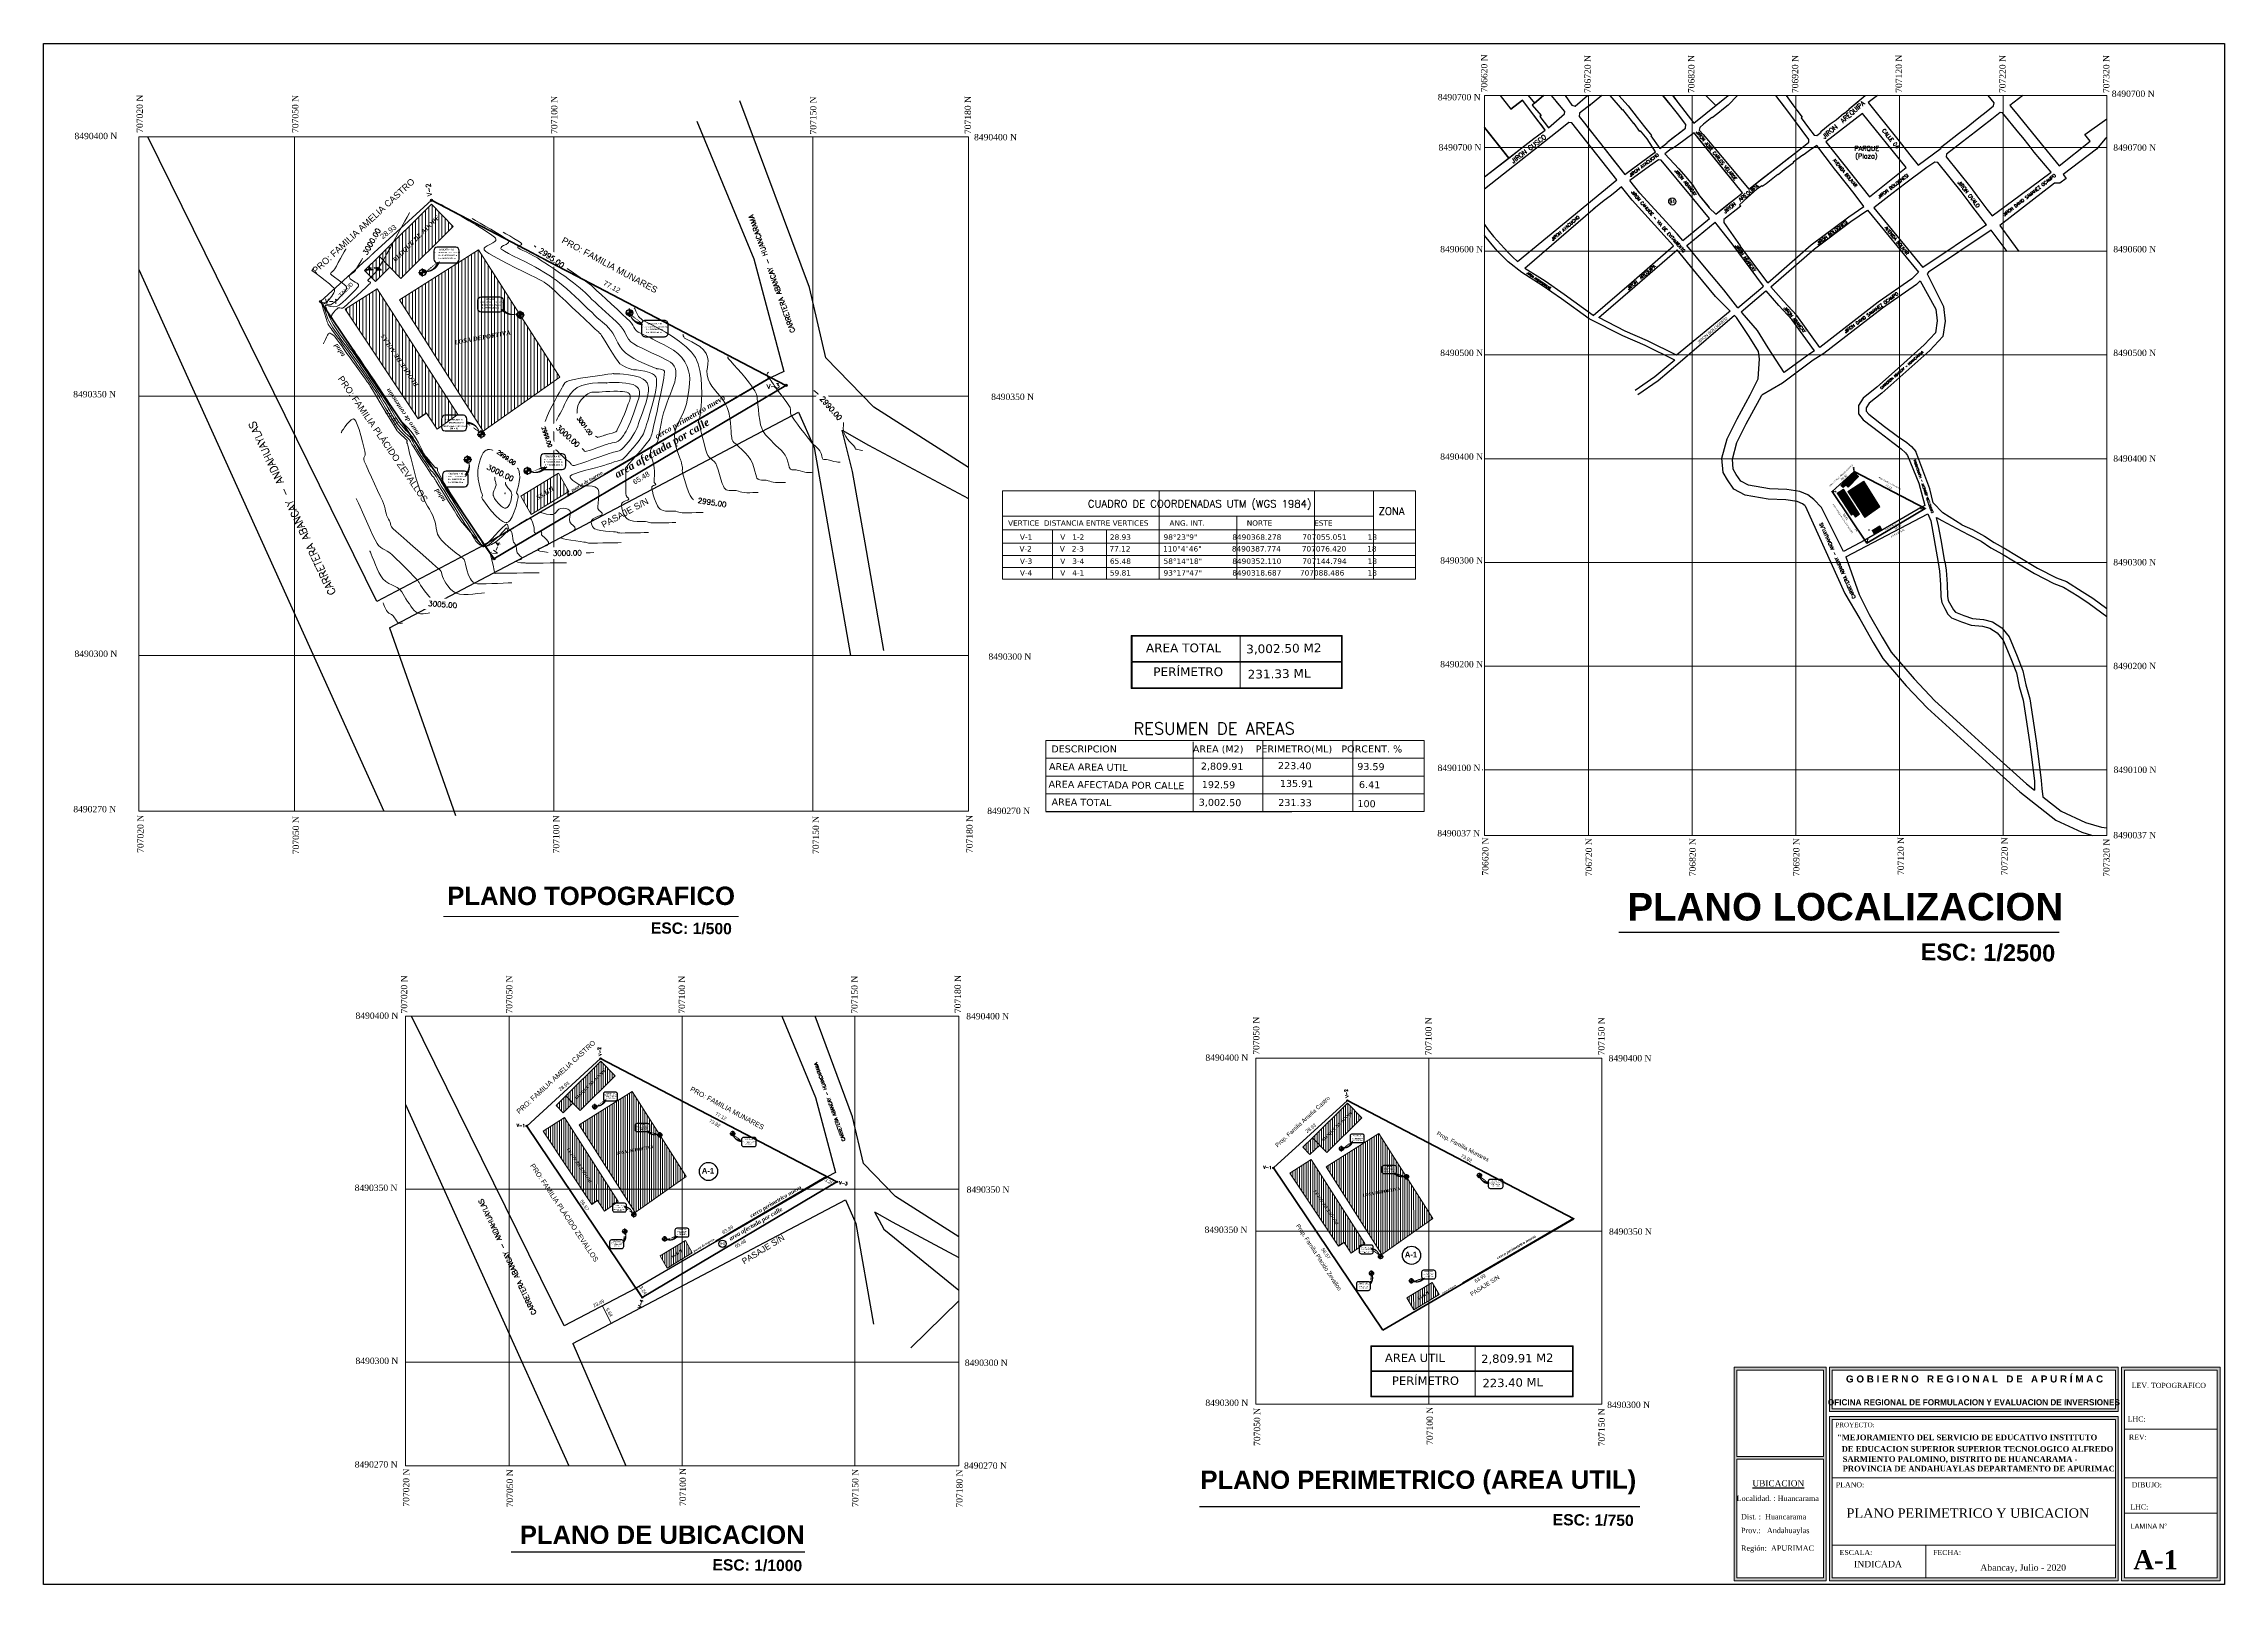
# Model space of a CAD drawing. Header units: metres. Extents: x 699753 to 708012, y 8489657 to 8490746.
# Drawn here: x 699753 to 700594, y 8489844 to 8490438 of the extents above; entities that cross this region are included whole.
import ezdxf
from ezdxf.enums import TextEntityAlignment as Align

# ---------------------------------------------------------------- set-up
doc = ezdxf.new("R2010")
doc.units = ezdxf.units.M
for name, color, linetype in [('$AUDIT-BAD-LAYER', 7, 'Continuous'), ('C-ANNO-MATC-TEXT', 150, 'Continuous'), ('C-HYDR-CTCH-HDPT', 2, 'Continuous'), ('C-PROP-BRNG', 92, 'Continuous'), ('C-ROAD-SECT-DIAG', 212, 'Continuous'), ('C-ROAD-TEXT', 11, 'Continuous'), ('C-SSWR-PIPE-PATT', 7, 'Continuous'), ('C-STRM-STRC', 170, 'Continuous'), ('C-TOPO', 7, 'Continuous'), ('C-TOPO-MAJR', 9, 'Continuous'), ('CALLES', 7, 'Continuous'), ('COLINDANTES', 8, 'Continuous'), ('DESC-USOS', 6, 'Continuous'), ('graf-02', 4, 'Continuous'), ('MANZANAS', 4, 'Continuous'), ('TEXTOS Numer', 41, 'Continuous'), ('V-SITE-VEGE', 80, 'Continuous'), ('VIVIENDA', 7, 'Continuous')]:
    doc.layers.add(name, color=color, linetype=linetype)
for name, color, linetype, lineweight in [('0_Pen_No__1', 7, 'Continuous', 13), ('1-blanco', 7, 'Continuous', 25), ('2D Drafting - General_Pen_No__1', 7, 'Continuous', 13), ('A-ACOTACION', 7, 'Continuous', 9), ('auxiliar', 1, 'Continuous', 9), ('BLOQUES', 7, 'Continuous', 60), ('COTAS', 40, 'Continuous', 5), ('detalles', 84, 'Continuous', 25), ('PLUMA 02', 51, 'Continuous', 20), ('TEXTO', 152, 'Continuous', 0), ('Texto_Pen_No__21', 7, 'Continuous', 35), ('V-INTEREG', 5, 'Continuous', 5)]:
    doc.layers.add(name, color=color, linetype=linetype, lineweight=lineweight)
doc.layers.add('2D Drafting - General_Pen_No__102', color=7, linetype='Continuous', lineweight=13, true_color=0xcccccc)
doc.styles.add('ARIAL', font='arial.ttf')
doc.styles.add('CALLES', font='verdana.ttf', dxfattribs={"height": 3})
doc.styles.add('COTAS', font='arial.ttf')
doc.styles.add('Dutch801 XBd BT', font='dutcheb.ttf', dxfattribs={"height": 0.2})
doc.styles.add('GENERATED_STYLE_7', font='GOTHIC.TTF')
doc.styles.add('L120', font='times.ttf', dxfattribs={"height": 3})
doc.styles.add('MtXpl_Palatino_Linot', font='')
doc.styles.add('MtXpl_Verdana', font='')
doc.styles.add('ROMANC', font='romanc.shx')
doc.styles.add('ROMANS', font='romans.shx', dxfattribs={"height": 0.75})
doc.styles.add('ROMANT', font='romant.shx')
doc.styles.get("Standard").update_dxf_attribs({"font": 'simplex.shx'})
doc.styles.get('MtXpl_Palatino_Linot').set_extended_font_data('Palatino Linotype', italic=True, bold=True)
doc.styles.get('MtXpl_Verdana').set_extended_font_data('Verdana', bold=True)
pattern_1 = [(90, (-714247.4503, -8490013.2747), (-1.27, 0), [])]
pattern_2 = [(90, (417621.13663, 5094194.94995), (-0.254, 0), [])]
pattern_3 = [(90, (-242798.9284, -2830213.8516), (-0.846666666667, 0), [])]
pattern_4 = [(90, (-242510.9517, -2830230.0155), (-0.846666666667, 0), [])]

# ---------------------------------------------------------------- blocks, each defined once
blk = doc.blocks.new('bm')
for p, q in [((-0.13, 0), (0.13, 0)), ((0, -0.13), (0, 0.13))]:
    blk.add_line(p, q)
at = {"const_width": 0.1}
for points in [[(-0.05, 0, 0.414214), (0, -0.05, 1)], [(0.05, 0, 0.414214), (0, 0.05, 1)]]:
    blk.add_lwpolyline(points, format="xyb", dxfattribs=at)
blk.add_circle((0, 0), 0.1)
blk = doc.blocks.new('_Dot')
at = {"layer": 'graf-02', "color": 0, "lineweight": -2}
blk.add_line((-0.5, 0), (-1, 0), dxfattribs=at)
at = {"layer": 'graf-02', "color": 0, "const_width": 0.5}
blk.add_lwpolyline([(-0.25, 0, 1), (0.25, 0, 1)], format="xyb", close=True, dxfattribs=at)

msp = doc.modelspace()

# ---------------------------------------------------------------- hatches: boundary and pattern name
at = {"layer": '2D Drafting - General_Pen_No__102', "linetype": 'Continuous'}
h = msp.add_hatch(color=256, dxfattribs=at)
h.paths.add_polyline_path([(700404.74, 8489845.45), (700440.24, 8489845.45), (700440.24, 8489927.74), (700404.74, 8489927.74)])
h.paths.add_polyline_path([(700439.16, 8489846.53), (700405.82, 8489846.53), (700405.82, 8489892.32), (700439.16, 8489892.32)], flags=16)
h.paths.add_polyline_path([(700405.82, 8489893.31), (700405.82, 8489926.67), (700439.16, 8489926.67), (700439.16, 8489893.31)], flags=16)
h = msp.add_hatch(color=256, dxfattribs=at)
h.paths.add_polyline_path([(700441.51, 8489927.74), (700441.51, 8489910.65), (700552.91, 8489910.65), (700552.91, 8489927.74)])
h.paths.add_polyline_path([(700442.58, 8489911.73), (700442.58, 8489926.67), (700551.84, 8489926.67), (700551.84, 8489911.73)], flags=16)
h = msp.add_hatch(color=256, dxfattribs=at)
h.paths.add_polyline_path([(700554.18, 8489927.74), (700554.18, 8489845.45), (700592.16, 8489845.45), (700592.16, 8489927.74)])
h.paths.add_polyline_path([(700555.25, 8489846.53), (700555.25, 8489926.67), (700591.08, 8489926.67), (700591.08, 8489846.53)], flags=16)
h = msp.add_hatch(color=256, dxfattribs=at)
h.paths.add_polyline_path([(700441.51, 8489845.45), (700552.91, 8489845.45), (700552.91, 8489908.75), (700441.51, 8489908.75)])
h.paths.add_polyline_path([(700442.58, 8489846.53), (700442.58, 8489907.68), (700551.84, 8489907.68), (700551.84, 8489846.53)], flags=16)
at = {"layer": 'BLOQUES', "lineweight": 0}
h = msp.add_hatch(dxfattribs=at)
h.set_pattern_fill('ANSI31', color=256, scale=0.4, angle=45)
h.set_pattern_definition(pattern_1)
h.paths.add_polyline_path([(699912.58, 8490295.02), (699904.53, 8490289.47), (699900.48, 8490295.57), (699897.28, 8490293.36), (699869.16, 8490335.67), (699881.4, 8490343.55)])
h.paths.add_polyline_path([(699911.05, 8490321.44), (699933.54, 8490325.53), (699933.07, 8490328.15), (699910.58, 8490324.05)], flags=24)
h.paths.add_polyline_path([(699898.64, 8490306.65), (699884.89, 8490327.14), (699882.06, 8490325.24), (699895.81, 8490304.76)], flags=24)
h = msp.add_hatch(dxfattribs=at)
h.set_pattern_fill('ANSI31', color=256, scale=0.08, angle=45)
h.set_pattern_definition(pattern_2)
h.paths.add_polyline_path([(700453.14, 8490256.61), (700451.53, 8490255.5), (700450.72, 8490256.72), (700450.08, 8490256.28), (700444.46, 8490264.74), (700446.91, 8490266.32)])
h.paths.add_polyline_path([(700452.84, 8490261.89), (700457.34, 8490262.71), (700457.24, 8490263.23), (700452.74, 8490262.41)], flags=24)
h.paths.add_polyline_path([(700450.35, 8490258.94), (700447.6, 8490263.03), (700447.04, 8490262.65), (700449.79, 8490258.56)], flags=24)
h = msp.add_hatch(dxfattribs=at)
h.set_pattern_fill('ANSI31', color=256, scale=0.08, angle=45)
h.set_pattern_definition(pattern_2)
h.paths.add_polyline_path([(700447.9, 8490267.98), (700446.78, 8490266.87), (700445.94, 8490267.72), (700447.08, 8490268.84)])
h = msp.add_hatch(dxfattribs=at)
h.set_pattern_fill('ANSI31', color=256, scale=0.08, angle=45)
h.set_pattern_definition(pattern_2)
h.paths.add_polyline_path([(700448.64, 8490265.45), (700455.11, 8490255.34), (700461, 8490259.5), (700454.74, 8490269.32)])
h.paths.add_polyline_path([(700452.84, 8490261.89), (700457.34, 8490262.71), (700457.24, 8490263.23), (700452.74, 8490262.41)], flags=24)
h.paths.add_polyline_path([(700450.35, 8490258.94), (700447.6, 8490263.03), (700447.04, 8490262.65), (700449.79, 8490258.56)], flags=24)
h.paths.add_polyline_path([(700448.39, 8490268.11), (700451.97, 8490271.66), (700451.49, 8490272.14), (700447.91, 8490268.59)], flags=24)
h = msp.add_hatch(dxfattribs=at)
h.set_pattern_fill('ANSI31', color=256, scale=0.08, angle=45)
h.set_pattern_definition(pattern_2)
h.paths.add_polyline_path([(700452.78, 8490271.12), (700448.74, 8490267.11), (700447.08, 8490268.84), (700451.12, 8490272.84)])
h.paths.add_polyline_path([(700448.39, 8490268.11), (700451.97, 8490271.66), (700451.49, 8490272.14), (700447.91, 8490268.59)], flags=24)
h = msp.add_hatch(dxfattribs=at)
h.set_pattern_fill('ANSI31', color=256, scale=0.08, angle=45)
h.set_pattern_definition(pattern_2)
h.paths.add_polyline_path([(700461.71, 8490250.68), (700460.91, 8490252.09), (700457.99, 8490250.32), (700458.79, 8490248.91)])
h.paths.add_polyline_path([(700459.29, 8490249.89), (700460.68, 8490250.75), (700460.4, 8490251.2), (700459.01, 8490250.34)], flags=24)
h = msp.add_hatch(dxfattribs=at)
h.set_pattern_fill('ANSI31', color=256, scale=0.266667, angle=45)
h.set_pattern_definition(pattern_3)
h.paths.add_polyline_path([(699959.41, 8490021.16), (699980.97, 8489987.45), (700000.62, 8490001.32), (699979.75, 8490034.05)])
h.paths.add_polyline_path([(699973.41, 8490009.29), (699988.4, 8490012.02), (699988.08, 8490013.76), (699973.09, 8490011.03)], flags=24)
h.paths.add_polyline_path([(699965.13, 8489999.43), (699955.96, 8490013.09), (699954.08, 8490011.83), (699963.24, 8489998.17)], flags=9)
h.paths.add_polyline_path([(699958.57, 8490030), (699970.51, 8490041.84), (699968.91, 8490043.46), (699956.97, 8490031.62)], flags=9)
h = msp.add_hatch(dxfattribs=at)
h.set_pattern_fill('ANSI31', color=256, scale=0.266667, angle=45)
h.set_pattern_definition(pattern_3)
h.paths.add_polyline_path([(699973.22, 8490040.06), (699959.75, 8490026.69), (699954.2, 8490032.43), (699967.67, 8490045.8)])
h.paths.add_polyline_path([(699958.57, 8490030), (699970.51, 8490041.84), (699968.91, 8490043.46), (699956.97, 8490031.62)], flags=24)
h = msp.add_hatch(dxfattribs=at)
h.set_pattern_fill('ANSI31', color=256, scale=0.266667, angle=45)
h.set_pattern_definition(pattern_3)
h.paths.add_polyline_path([(699956.97, 8490029.58), (699953.22, 8490025.89), (699950.43, 8490028.72), (699954.2, 8490032.43)])
h = msp.add_hatch(dxfattribs=at)
h.set_pattern_fill('ANSI31', color=256, scale=0.266667, angle=45)
h.set_pattern_definition(pattern_4)
h.paths.add_polyline_path([(700261.2, 8490023.89), (700247.73, 8490010.53), (700242.18, 8490016.27), (700255.65, 8490029.63)])
h.paths.add_polyline_path([(700246.55, 8490013.84), (700258.48, 8490025.68), (700256.89, 8490027.29), (700244.95, 8490015.45)], flags=24)
h = msp.add_hatch(dxfattribs=at)
h.set_pattern_fill('ANSI31', color=256, scale=0.266667, angle=45)
h.set_pattern_definition(pattern_3)
h.paths.add_polyline_path([(699974.43, 8489991.68), (699969.06, 8489987.98), (699966.36, 8489992.04), (699964.23, 8489990.57), (699945.48, 8490018.78), (699953.64, 8490024.03)])
h.paths.add_polyline_path([(699973.41, 8490009.29), (699988.4, 8490012.02), (699988.08, 8490013.76), (699973.09, 8490011.03)], flags=9)
h.paths.add_polyline_path([(699965.13, 8489999.43), (699955.96, 8490013.09), (699954.08, 8490011.83), (699963.24, 8489998.17)], flags=24)
h = msp.add_hatch(dxfattribs=at)
h.set_pattern_fill('ANSI31', color=256, scale=0.266667, angle=45)
h.set_pattern_definition(pattern_4)
h.paths.add_polyline_path([(700247.39, 8490005), (700268.94, 8489971.29), (700288.6, 8489985.15), (700267.73, 8490017.88)])
h.paths.add_polyline_path([(700261.38, 8489993.13), (700276.38, 8489995.86), (700276.06, 8489997.6), (700261.07, 8489994.87)], flags=24)
h.paths.add_polyline_path([(700253.11, 8489983.27), (700243.94, 8489996.93), (700242.05, 8489995.66), (700251.22, 8489982)], flags=24)
h.paths.add_polyline_path([(700246.55, 8490013.84), (700258.48, 8490025.68), (700256.89, 8490027.29), (700244.95, 8490015.45)], flags=24)
h = msp.add_hatch(dxfattribs=at)
h.set_pattern_fill('ANSI31', color=256, scale=0.266667, angle=45)
h.set_pattern_definition(pattern_4)
h.paths.add_polyline_path([(700244.94, 8490013.41), (700241.19, 8490009.73), (700238.41, 8490012.56), (700242.18, 8490016.27)])
h = msp.add_hatch(dxfattribs=at)
h.set_pattern_fill('ANSI31', color=256, scale=0.266667, angle=45)
h.set_pattern_definition(pattern_4)
h.paths.add_polyline_path([(700262.4, 8489975.52), (700257.04, 8489971.81), (700254.33, 8489975.88), (700252.2, 8489974.41), (700233.46, 8490002.61), (700241.61, 8490007.87)])
h.paths.add_polyline_path([(700261.38, 8489993.13), (700276.38, 8489995.86), (700276.06, 8489997.6), (700261.07, 8489994.87)], flags=24)
h.paths.add_polyline_path([(700253.11, 8489983.27), (700243.94, 8489996.93), (700242.05, 8489995.66), (700251.22, 8489982)], flags=24)
h = msp.add_hatch(dxfattribs=at)
h.set_pattern_fill('ANSI31', color=256, scale=0.266667, angle=45)
h.set_pattern_definition(pattern_3)
h.paths.add_polyline_path([(700002.97, 8489971.92), (700000.31, 8489976.61), (699990.6, 8489970.71), (699993.25, 8489966.02)])
h.paths.add_polyline_path([(699994.93, 8489969.28), (699999.54, 8489972.14), (699998.6, 8489973.64), (699993.99, 8489970.78)], flags=24)
h = msp.add_hatch(dxfattribs=at)
h.set_pattern_fill('ANSI31', color=256, scale=0.266667, angle=45)
h.set_pattern_definition(pattern_4)
h.paths.add_polyline_path([(700290.95, 8489955.76), (700288.29, 8489960.45), (700278.57, 8489954.54), (700281.23, 8489949.86)])
h.paths.add_polyline_path([(700282.9, 8489953.11), (700287.51, 8489955.97), (700286.58, 8489957.47), (700281.97, 8489954.62)], flags=24)
at = {"layer": 'V-INTEREG', "lineweight": 0}
h = msp.add_hatch(dxfattribs=at)
h.set_pattern_fill('ANSI31', color=8, scale=0.054382, angle=-193.68898, style=0)
h.set_pattern_definition([(211.311025, (699901.82473, 8490342.589975), (0.0035326997, -0.0058077525), [])])
edge = h.paths.add_edge_path()
edge.add_line((699905.45, 8490353.97), (699904.86, 8490353.27))
edge.add_line((699904.86, 8490353.27), (699904.65, 8490353.73))
edge.add_arc((699900.14, 8490354.79), 4.63, 273.12699, 346.69952, ccw=False)
edge.add_arc((699900.2, 8490355.68), 5.51, 272.00472, 341.98112)
h.paths.add_polyline_path([(699900.51, 8490350.32), (699900.4, 8490350.17), (699900.55, 8490350.04), (699900, 8490350.11)])
h = msp.add_hatch(dxfattribs=at)
h.set_pattern_fill('ANSI31', color=8, scale=0.054382, angle=-212.68319, style=0)
h.set_pattern_definition([(192.31681, (699936.948918, 8490326.1729624), (0.001450085, -0.006641326), [])])
edge = h.paths.add_edge_path()
edge.add_line((699929.18, 8490335.76), (699929.97, 8490335.28))
edge.add_line((699929.97, 8490335.28), (699930.02, 8490335.78))
edge.add_arc((699933.93, 8490338.26), 4.63, 212.2947, 285.86723)
edge.add_arc((699933.58, 8490339.08), 5.51, 217.0131, 286.98949, ccw=False)
h.paths.add_polyline_path([(699935.04, 8490333.91), (699935.19, 8490333.81), (699935.09, 8490333.63), (699935.58, 8490333.88)])
h = msp.add_hatch(dxfattribs=at)
h.set_pattern_fill('ANSI31', color=8, scale=0.054382, angle=-73.51656, style=0)
h.set_pattern_definition([(331.483444, (699988.141207, 8490345.351705), (0.0032453514, 0.005973077), [])])
edge = h.paths.add_edge_path()
edge.add_line((699983.78, 8490329.64), (699982.96, 8490330.06))
edge.add_line((699982.96, 8490330.06), (699983.36, 8490330.37))
edge.add_arc((699983.42, 8490334.99), 4.63, 195.74226, 269.31479, ccw=False)
edge.add_arc((699984.3, 8490335.13), 5.51, 194.62, 264.59639)
h.paths.add_polyline_path([(699979.13, 8490333.66), (699978.96, 8490333.74), (699978.87, 8490333.56), (699978.82, 8490334.11)])
h = msp.add_hatch(dxfattribs=at)
h.set_pattern_fill('ANSI31', color=8, scale=0.054382, angle=-156.38919, style=0)
h.set_pattern_definition([(248.61081, (699928.15798, 8490283.724881), (0.0063295903, -0.0024791618), [])])
edge = h.paths.add_edge_path()
edge.add_line((699915.87, 8490292.26), (699916.71, 8490291.88))
edge.add_line((699916.71, 8490291.88), (699916.32, 8490291.55))
edge.add_arc((699916.43, 8490286.93), 4.63, 17.83878, 91.41131, ccw=False)
edge.add_arc((699915.55, 8490286.76), 5.51, 16.71651, 86.69291)
h.paths.add_polyline_path([(699920.66, 8490288.42), (699920.84, 8490288.34), (699920.92, 8490288.53), (699920.99, 8490287.98)])
h = msp.add_hatch(dxfattribs=at)
h.set_pattern_fill('ANSI31', color=8, scale=0.054382, angle=-113.90462, style=0)
h.set_pattern_definition([(291.095383, (699923.7468635, 8490280.266325), (0.00634222, 0.002446672), [])])
edge = h.paths.add_edge_path()
edge.add_line((699915.46, 8490271.13), (699915.81, 8490271.98))
edge.add_line((699915.81, 8490271.98), (699915.31, 8490271.95))
edge.add_arc((699912.27, 8490275.44), 4.63, 311.07327, 384.6458)
edge.add_arc((699911.51, 8490274.97), 5.51, 315.79167, 385.76806, ccw=False)
h.paths.add_polyline_path([(699916.39, 8490277.2), (699916.47, 8490277.37), (699916.66, 8490277.29), (699916.34, 8490277.74)])
h = msp.add_hatch(dxfattribs=at)
h.set_pattern_fill('ANSI31', color=8, scale=0.054382, angle=-212.68319, style=0)
h.set_pattern_definition([(192.31681, (699939.3680643, 8490265.299775), (0.001450085, -0.006641326), [])])
edge = h.paths.add_edge_path()
edge.add_line((699946.9, 8490274.89), (699946.11, 8490274.41))
edge.add_line((699946.11, 8490274.41), (699946.06, 8490274.91))
edge.add_arc((699942.15, 8490277.38), 4.63, 254.13277, 327.7053, ccw=False)
edge.add_arc((699942.5, 8490278.2), 5.51, 253.01051, 322.9869)
h.paths.add_polyline_path([(699941.04, 8490273.04), (699940.89, 8490272.93), (699940.99, 8490272.76), (699940.5, 8490273.01)])
h = msp.add_hatch(dxfattribs=at)
h.set_pattern_fill('ANSI31', color=8, scale=0.036255, angle=-193.68898, style=0)
h.set_pattern_definition([(211.311025, (699967.2549216, 8490023.391489), (0.0023551331, -0.003871835), [])])
edge = h.paths.add_edge_path()
edge.add_line((699969.67, 8490030.98), (699969.28, 8490030.51))
edge.add_line((699969.28, 8490030.51), (699969.14, 8490030.82))
edge.add_arc((699966.13, 8490031.52), 3.08, 273.12699, 346.69952, ccw=False)
edge.add_arc((699966.17, 8490032.12), 3.68, 272.00472, 341.98112)
h.paths.add_polyline_path([(699966.38, 8490028.54), (699966.3, 8490028.44), (699966.41, 8490028.36), (699966.04, 8490028.41)])
h = msp.add_hatch(dxfattribs=at)
h.set_pattern_fill('ANSI31', color=8, scale=0.036255, angle=-212.68319, style=0)
h.set_pattern_definition([(192.31681, (699990.671047, 8490012.446814), (0.0009667232, -0.0044275506), [])])
edge = h.paths.add_edge_path()
edge.add_line((699985.49, 8490018.84), (699986.02, 8490018.52))
edge.add_line((699986.02, 8490018.52), (699986.05, 8490018.85))
edge.add_arc((699988.66, 8490020.5), 3.08, 212.2947, 285.86723)
edge.add_arc((699988.43, 8490021.05), 3.68, 217.0131, 286.98949, ccw=False)
h.paths.add_polyline_path([(699989.4, 8490017.6), (699989.5, 8490017.53), (699989.43, 8490017.42), (699989.76, 8490017.58)])
h = msp.add_hatch(dxfattribs=at)
h.set_pattern_fill('ANSI31', color=8, scale=0.036255, angle=-73.51656, style=0)
h.set_pattern_definition([(331.483444, (700024.7992394, 8490025.2326424), (0.0021635676, 0.0039820514), [])])
edge = h.paths.add_edge_path()
edge.add_line((700021.89, 8490014.76), (700021.35, 8490015.04))
edge.add_line((700021.35, 8490015.04), (700021.61, 8490015.24))
edge.add_arc((700021.65, 8490018.33), 3.08, 195.74226, 269.31479, ccw=False)
edge.add_arc((700022.24, 8490018.42), 3.68, 194.62, 264.59639)
h.paths.add_polyline_path([(700018.79, 8490017.44), (700018.68, 8490017.49), (700018.62, 8490017.37), (700018.59, 8490017.74)])
h = msp.add_hatch(dxfattribs=at)
h.set_pattern_fill('ANSI31', color=8, scale=0.036255, angle=-193.68898, style=0)
h.set_pattern_definition([(211.311025, (700255.231633, 8490007.2276476), (0.0023551331, -0.003871835), [])])
edge = h.paths.add_edge_path()
edge.add_line((700257.65, 8490014.82), (700257.26, 8490014.35))
edge.add_line((700257.26, 8490014.35), (700257.11, 8490014.65))
edge.add_arc((700254.11, 8490015.36), 3.08, 273.12699, 346.69952, ccw=False)
edge.add_arc((700254.15, 8490015.95), 3.68, 272.00472, 341.98112)
h.paths.add_polyline_path([(700254.35, 8490012.38), (700254.28, 8490012.28), (700254.39, 8490012.2), (700254.02, 8490012.24)])
h = msp.add_hatch(dxfattribs=at)
h.set_pattern_fill('ANSI31', color=8, scale=0.036255, angle=-212.68319, style=0)
h.set_pattern_definition([(192.31681, (700278.6477585, 8489996.2829727), (0.0009667232, -0.0044275506), [])])
edge = h.paths.add_edge_path()
edge.add_line((700273.47, 8490002.67), (700273.99, 8490002.35))
edge.add_line((700273.99, 8490002.35), (700274.03, 8490002.69))
edge.add_arc((700276.63, 8490004.34), 3.08, 212.2947, 285.86723)
edge.add_arc((700276.4, 8490004.89), 3.68, 217.0131, 286.98949, ccw=False)
h.paths.add_polyline_path([(700277.37, 8490001.44), (700277.48, 8490001.37), (700277.41, 8490001.26), (700277.74, 8490001.42)])
h = msp.add_hatch(dxfattribs=at)
h.set_pattern_fill('ANSI31', color=8, scale=0.036255, angle=-73.51656, style=0)
h.set_pattern_definition([(331.483444, (700312.775951, 8490009.068801), (0.0021635676, 0.0039820514), [])])
edge = h.paths.add_edge_path()
edge.add_line((700309.87, 8489998.6), (700309.32, 8489998.87))
edge.add_line((700309.32, 8489998.87), (700309.59, 8489999.08))
edge.add_arc((700309.63, 8490002.16), 3.08, 195.74226, 269.31479, ccw=False)
edge.add_arc((700310.21, 8490002.25), 3.68, 194.62, 264.59639)
h.paths.add_polyline_path([(700306.77, 8490001.28), (700306.66, 8490001.33), (700306.6, 8490001.21), (700306.56, 8490001.57)])
h = msp.add_hatch(dxfattribs=at)
h.set_pattern_fill('ANSI31', color=8, scale=0.036255, angle=-156.38919, style=0)
h.set_pattern_definition([(248.61081, (699984.8104214, 8489984.148093), (0.0042197268, -0.0016527745), [])])
edge = h.paths.add_edge_path()
edge.add_line((699976.62, 8489989.84), (699977.18, 8489989.58))
edge.add_line((699977.18, 8489989.58), (699976.92, 8489989.37))
edge.add_arc((699976.99, 8489986.28), 3.08, 17.83878, 91.41131, ccw=False)
edge.add_arc((699976.41, 8489986.17), 3.68, 16.71651, 86.69291)
h.paths.add_polyline_path([(699979.81, 8489987.28), (699979.93, 8489987.23), (699979.98, 8489987.35), (699980.03, 8489986.98)])
h = msp.add_hatch(dxfattribs=at)
h.set_pattern_fill('ANSI31', color=8, scale=0.036255, angle=-113.90462, style=0)
h.set_pattern_definition([(291.095383, (699981.869677, 8489981.8423894), (0.0042281466, 0.0016311146), [])])
edge = h.paths.add_edge_path()
edge.add_line((699976.34, 8489975.75), (699976.58, 8489976.32))
edge.add_line((699976.58, 8489976.32), (699976.24, 8489976.3))
edge.add_arc((699974.22, 8489978.62), 3.08, 311.07327, 384.6458)
edge.add_arc((699973.71, 8489978.31), 3.68, 315.79167, 385.76806, ccw=False)
h.paths.add_polyline_path([(699976.97, 8489979.8), (699977.02, 8489979.91), (699977.14, 8489979.86), (699976.93, 8489980.16)])
h = msp.add_hatch(dxfattribs=at)
h.set_pattern_fill('ANSI31', color=8, scale=0.036255, angle=-212.68319, style=0)
h.set_pattern_definition([(192.31681, (699992.283811, 8489971.8646893), (0.0009667232, -0.0044275506), [])])
edge = h.paths.add_edge_path()
edge.add_line((699997.3, 8489978.26), (699996.78, 8489977.94))
edge.add_line((699996.78, 8489977.94), (699996.75, 8489978.27))
edge.add_arc((699994.14, 8489979.92), 3.08, 254.13277, 327.7053, ccw=False)
edge.add_arc((699994.37, 8489980.47), 3.68, 253.01051, 322.9869)
h.paths.add_polyline_path([(699993.4, 8489977.02), (699993.3, 8489976.95), (699993.37, 8489976.84), (699993.04, 8489977)])
h = msp.add_hatch(dxfattribs=at)
h.set_pattern_fill('ANSI31', color=8, scale=0.036255, angle=-156.38919, style=0)
h.set_pattern_definition([(248.61081, (700272.787133, 8489967.9842517), (0.0042197268, -0.0016527745), [])])
edge = h.paths.add_edge_path()
edge.add_line((700264.6, 8489973.68), (700265.15, 8489973.42))
edge.add_line((700265.15, 8489973.42), (700264.89, 8489973.2))
edge.add_arc((700264.97, 8489970.12), 3.08, 17.83878, 91.41131, ccw=False)
edge.add_arc((700264.39, 8489970.01), 3.68, 16.71651, 86.69291)
h.paths.add_polyline_path([(700267.79, 8489971.11), (700267.91, 8489971.06), (700267.96, 8489971.19), (700268.01, 8489970.82)])
h = msp.add_hatch(dxfattribs=at)
h.set_pattern_fill('ANSI31', color=8, scale=0.036255, angle=-113.90462, style=0)
h.set_pattern_definition([(291.095383, (700269.8463887, 8489965.678548), (0.0042281466, 0.0016311146), [])])
edge = h.paths.add_edge_path()
edge.add_line((700264.32, 8489959.59), (700264.56, 8489960.15))
edge.add_line((700264.56, 8489960.15), (700264.22, 8489960.13))
edge.add_arc((700262.19, 8489962.46), 3.08, 311.07327, 384.6458)
edge.add_arc((700261.69, 8489962.15), 3.68, 315.79167, 385.76806, ccw=False)
h.paths.add_polyline_path([(700264.94, 8489963.63), (700265, 8489963.75), (700265.12, 8489963.69), (700264.91, 8489963.99)])
h = msp.add_hatch(dxfattribs=at)
h.set_pattern_fill('ANSI31', color=8, scale=0.036255, angle=-212.68319, style=0)
h.set_pattern_definition([(192.31681, (700280.2605226, 8489955.700848), (0.0009667232, -0.0044275506), [])])
edge = h.paths.add_edge_path()
edge.add_line((700285.28, 8489962.09), (700284.76, 8489961.77))
edge.add_line((700284.76, 8489961.77), (700284.72, 8489962.11))
edge.add_arc((700282.12, 8489963.76), 3.08, 254.13277, 327.7053, ccw=False)
edge.add_arc((700282.35, 8489964.3), 3.68, 253.01051, 322.9869)
h.paths.add_polyline_path([(700281.38, 8489960.86), (700281.27, 8489960.79), (700281.34, 8489960.67), (700281.01, 8489960.84)])

# ---------------------------------------------------------------- linework, layer by layer
for p, q in [((700314.57, 8490418.03), (700318.62, 8490412.84)), ((700325.37, 8490418.03), (700327.8, 8490415.16)), ((700325.37, 8490418.03), (700327.8, 8490415.16)), ((700331.27, 8490418.03), (700326.87, 8490414.39)), ((700327.8, 8490415.16), (700331.27, 8490418.03)), ((700339.46, 8490411.91), (700334.28, 8490418.03)), ((700339.46, 8490411.91), (700334.28, 8490418.03)), ((700339.54, 8490418.03), (700342.11, 8490414.29)), ((700339.54, 8490418.03), (700342.11, 8490414.29)), ((700343.42, 8490413.94), (700348.27, 8490418.03)), ((700343.42, 8490413.94), (700348.27, 8490418.03)), ((700353.72, 8490418.03), (700348.53, 8490413.87)), ((700353.72, 8490418.03), (700348.53, 8490413.87)), ((700361.71, 8490412.54), (700356.89, 8490418.03)), ((700361.71, 8490412.54), (700356.89, 8490418.03)), ((700360.33, 8490418.03), (700363.91, 8490414.08)), ((700360.33, 8490418.03), (700363.91, 8490414.08)), ((700380.07, 8490414.65), (700377.26, 8490418.03)), ((700380.07, 8490414.65), (700377.26, 8490418.03)), ((700382.92, 8490411.13), (700377.34, 8490418.03)), ((700382.92, 8490411.13), (700377.34, 8490418.03)), ((700381.01, 8490418.03), (700389.15, 8490407.42)), ((700381.01, 8490418.03), (700385.68, 8490411.95)), ((700381.17, 8490418.03), (700383.85, 8490414.33)), ((700381.17, 8490418.03), (700383.85, 8490414.33)), ((700389.15, 8490407.42), (700402.4, 8490418.03)), ((700397.64, 8490414.21), (700393.84, 8490418.03)), ((700393.84, 8490418.03), (700397.64, 8490414.21)), ((700397.64, 8490414.21), (700402.4, 8490418.03)), ((700406.01, 8490418.03), (700402.39, 8490414.29)), ((700406.01, 8490418.03), (700402.39, 8490414.29)), ((700425.84, 8490411.55), (700420.81, 8490418.03)), ((700424.29, 8490413.54), (700420.81, 8490418.03)), ((700424.81, 8490418.03), (700427.42, 8490414.48)), ((700424.81, 8490418.03), (700427.42, 8490414.48)), ((700449.12, 8490412.86), (700455.3, 8490418.03)), ((700449.12, 8490412.86), (700455.3, 8490418.03)), ((700459.98, 8490418.03), (700456.46, 8490415.31)), ((700459.98, 8490418.03), (700456.46, 8490415.31)), ((700504.98, 8490415.18), (700502.76, 8490418.03)), ((700516.15, 8490418.03), (700511.09, 8490414.24)), ((700323.17, 8490416.29), (700318.62, 8490412.84)), ((700318.62, 8490412.84), (700323.17, 8490416.29)), ((700331.9, 8490404.71), (700323.17, 8490416.29)), ((700325.88, 8490412.7), (700323.17, 8490416.29)), ((700328.97, 8490408.59), (700325.88, 8490412.7)), ((700327.8, 8490415.16), (700326.87, 8490414.39)), ((700326.87, 8490414.39), (700330.29, 8490410.36)), ((700326.87, 8490414.39), (700330.29, 8490410.36)), ((700330.66, 8490406.35), (700328.97, 8490408.59)), ((700330.29, 8490410.36), (700329.88, 8490410.02)), ((700329.88, 8490410.02), (700333.19, 8490405.65)), ((700329.88, 8490410.02), (700333.19, 8490405.65)), ((700333.19, 8490405.65), (700339.29, 8490410.94)), ((700333.19, 8490405.65), (700339.29, 8490410.94)), ((700339.46, 8490411.91), (700336.01, 8490415.98)), ((700339.29, 8490410.94), (700339.46, 8490411.91)), ((700339.29, 8490410.94), (700339.46, 8490411.91)), ((700342.11, 8490414.29), (700343.42, 8490413.94)), ((700342.11, 8490414.29), (700343.42, 8490413.94)), ((700345.17, 8490411.2), (700345.01, 8490409.98)), ((700345.17, 8490411.2), (700345.01, 8490409.98)), ((700345.01, 8490409.98), (700346.99, 8490407.45)), ((700345.01, 8490409.98), (700346.99, 8490407.45)), ((700349.56, 8490414.7), (700345.17, 8490411.2)), ((700349.56, 8490414.7), (700345.17, 8490411.2)), ((700361.71, 8490412.54), (700360.09, 8490414.39)), ((700361.89, 8490412.69), (700361.71, 8490412.54)), ((700364.6, 8490409.07), (700361.89, 8490412.69)), ((700363.26, 8490410.87), (700361.89, 8490412.69)), ((700364.6, 8490409.07), (700363.26, 8490410.87)), ((700363.91, 8490414.08), (700367.38, 8490409.54)), ((700363.91, 8490414.08), (700367.38, 8490409.54)), ((700366.05, 8490407.22), (700364.6, 8490409.07)), ((700366.05, 8490407.22), (700364.6, 8490409.07)), ((700367.38, 8490409.54), (700370.17, 8490406.03)), ((700367.38, 8490409.54), (700370.17, 8490406.03)), ((700386.08, 8490406.83), (700382.92, 8490411.13)), ((700386.08, 8490406.83), (700382.92, 8490411.13)), ((700385.68, 8490411.95), (700389.15, 8490407.42)), ((700389.15, 8490407.42), (700392.52, 8490410.11)), ((700392.52, 8490410.11), (700397.64, 8490414.21)), ((700396.11, 8490409.57), (700392.9, 8490406.95)), ((700396.11, 8490409.57), (700392.9, 8490406.95)), ((700396.27, 8490409.39), (700396.11, 8490409.57)), ((700398.47, 8490411.16), (700396.27, 8490409.39)), ((700398.47, 8490411.16), (700396.27, 8490409.39)), ((700400.64, 8490412.88), (700398.47, 8490411.16)), ((700400.64, 8490412.88), (700398.47, 8490411.16)), ((700402.39, 8490414.29), (700400.64, 8490412.88)), ((700402.39, 8490414.29), (700400.64, 8490412.88)), ((700425.84, 8490411.55), (700424.29, 8490413.54)), ((700433.61, 8490401.15), (700425.84, 8490411.55)), ((700433.61, 8490401.15), (700425.84, 8490411.55)), ((700427.42, 8490414.48), (700428.96, 8490412.41)), ((700427.42, 8490414.48), (700428.96, 8490412.41)), ((700428.96, 8490412.41), (700431.01, 8490409.71)), ((700428.96, 8490412.41), (700431.01, 8490409.71)), ((700431.01, 8490409.71), (700430.62, 8490409.39)), ((700430.62, 8490409.39), (700433.39, 8490405.59)), ((700430.62, 8490409.39), (700433.39, 8490405.59)), ((700454.32, 8490411.13), (700440.08, 8490400.14)), ((700441.82, 8490407.16), (700444.08, 8490408.74)), ((700441.82, 8490407.16), (700444.08, 8490408.74)), ((700444.08, 8490408.74), (700447.06, 8490411.22)), ((700444.08, 8490408.74), (700447.06, 8490411.22)), ((700447.06, 8490411.22), (700447.14, 8490411.1)), ((700447.14, 8490411.1), (700449.13, 8490412.84)), ((700447.14, 8490411.1), (700449.13, 8490412.84)), ((700449.08, 8490412.91), (700452.64, 8490415.8)), ((700449.08, 8490412.91), (700452.64, 8490415.8)), ((700449.13, 8490412.84), (700449.08, 8490412.91)), ((700471.08, 8490390.36), (700454.32, 8490411.13)), ((700456.46, 8490415.31), (700467.84, 8490401.05)), ((700456.46, 8490415.31), (700467.84, 8490401.05)), ((700493.54, 8490405.12), (700499.16, 8490409.62)), ((700499.16, 8490409.62), (700501.95, 8490411.8)), ((700504.13, 8490408.94), (700500.16, 8490405.86)), ((700501.95, 8490411.8), (700504.75, 8490414.05)), ((700507.4, 8490411.48), (700504.13, 8490408.94)), ((700504.75, 8490414.05), (700504.98, 8490415.18)), ((700508.19, 8490411.43), (700507.4, 8490411.48)), ((700508.19, 8490411.43), (700507.4, 8490411.48)), ((700514.58, 8490403.7), (700508.19, 8490411.43)), ((700511.09, 8490414.24), (700513.12, 8490411.77)), ((700513.12, 8490411.77), (700524.34, 8490398.07)), ((700540.04, 8490403), (700548.53, 8490409.04)), ((700338.96, 8490406.03), (700308.53, 8490381.92)), ((700338.96, 8490406.03), (700308.53, 8490381.92)), ((700308.53, 8490405.75), (700313.56, 8490399.38)), ((700317.84, 8490393.95), (700308.53, 8490405.75)), ((700308.53, 8490386.68), (700327.47, 8490401.47)), ((700327.47, 8490401.47), (700328.93, 8490402.53)), ((700327.47, 8490401.47), (700328.93, 8490402.53)), ((700328.93, 8490402.53), (700331.9, 8490404.71)), ((700328.93, 8490402.53), (700331.9, 8490404.71)), ((700331.9, 8490404.71), (700330.66, 8490406.35)), ((700340.98, 8490407.63), (700338.96, 8490406.03)), ((700340.98, 8490407.63), (700338.96, 8490406.03)), ((700342.18, 8490407.55), (700340.98, 8490407.63)), ((700342.18, 8490407.55), (700340.98, 8490407.63)), ((700359.48, 8490385.57), (700342.18, 8490407.55)), ((700359.48, 8490385.57), (700342.18, 8490407.55)), ((700346.99, 8490407.45), (700362.55, 8490387.57)), ((700346.99, 8490407.45), (700348.72, 8490405.25)), ((700348.72, 8490405.25), (700353.19, 8490399.53)), ((700366.17, 8490407.31), (700366.05, 8490407.22)), ((700366.17, 8490407.31), (700366.05, 8490407.22)), ((700368.42, 8490404.18), (700366.17, 8490407.31)), ((700368.42, 8490404.18), (700366.17, 8490407.31)), ((700368.71, 8490404.42), (700368.42, 8490404.18)), ((700371.18, 8490401.38), (700368.71, 8490404.42)), ((700371.18, 8490401.38), (700368.71, 8490404.42)), ((700370.17, 8490406.03), (700372.9, 8490402.66)), ((700370.17, 8490406.03), (700372.9, 8490402.66)), ((700374.46, 8490396.36), (700371.18, 8490401.38)), ((700374.46, 8490396.36), (700371.18, 8490401.38)), ((700372.9, 8490402.66), (700372.66, 8490402.45)), ((700372.66, 8490402.45), (700376.16, 8490397.68)), ((700372.66, 8490402.45), (700376.16, 8490397.68)), ((700376.16, 8490397.68), (700378.97, 8490399.78)), ((700376.16, 8490397.68), (700378.97, 8490399.78)), ((700378.8, 8490399.97), (700385.94, 8490405.41)), ((700378.8, 8490399.97), (700380.79, 8490401.49)), ((700378.97, 8490399.78), (700378.8, 8490399.97)), ((700378.97, 8490399.78), (700378.8, 8490399.97)), ((700380.79, 8490401.49), (700383.73, 8490403.73)), ((700385.91, 8490401.08), (700382.96, 8490398.85)), ((700385.91, 8490401.08), (700382.96, 8490398.85)), ((700383.73, 8490403.73), (700385.94, 8490405.41)), ((700389.3, 8490403.67), (700385.91, 8490401.08)), ((700389.3, 8490403.67), (700385.91, 8490401.08)), ((700385.94, 8490405.41), (700386.08, 8490406.83)), ((700385.94, 8490405.41), (700386.08, 8490406.83)), ((700407.95, 8490380.54), (700389.3, 8490403.67)), ((700391.18, 8490401.33), (700389.3, 8490403.67)), ((700391.53, 8490405.75), (700391.33, 8490404.75)), ((700391.53, 8490405.75), (700391.33, 8490404.75)), ((700391.33, 8490404.75), (700392.79, 8490403.01)), ((700391.33, 8490404.75), (700392.79, 8490403.01)), ((700392.9, 8490406.95), (700391.53, 8490405.75)), ((700392.9, 8490406.95), (700391.53, 8490405.75)), ((700431.52, 8490398.43), (700433.56, 8490400.01)), ((700431.52, 8490398.43), (700433.56, 8490400.01)), ((700433.39, 8490405.59), (700435.58, 8490402.71)), ((700433.39, 8490405.59), (700435.58, 8490402.71)), ((700433.56, 8490400.01), (700433.61, 8490401.15)), ((700433.56, 8490400.01), (700433.61, 8490401.15)), ((700435.58, 8490402.71), (700436.68, 8490402.58)), ((700435.58, 8490402.71), (700436.68, 8490402.58)), ((700436.68, 8490402.58), (700438.32, 8490403.95)), ((700436.68, 8490402.58), (700438.32, 8490403.95)), ((700438.21, 8490404.12), (700441.82, 8490407.16)), ((700438.21, 8490404.12), (700441.82, 8490407.16)), ((700438.32, 8490403.95), (700438.21, 8490404.12)), ((700440.08, 8490400.14), (700456.9, 8490378.96)), ((700467.84, 8490401.05), (700472.56, 8490395.14)), ((700467.84, 8490401.05), (700472.56, 8490395.14)), ((700484.34, 8490398.05), (700486.46, 8490399.73)), ((700486.46, 8490399.73), (700491.26, 8490403.37)), ((700492.88, 8490400.15), (700486.59, 8490395.47)), ((700491.26, 8490403.37), (700492.9, 8490404.64)), ((700497.88, 8490404.08), (700492.88, 8490400.15)), ((700492.9, 8490404.64), (700493.54, 8490405.12)), ((700492.9, 8490404.64), (700493.54, 8490405.12)), ((700500.16, 8490405.86), (700497.88, 8490404.08)), ((700516.05, 8490401.85), (700514.58, 8490403.7)), ((700518.5, 8490398.76), (700516.05, 8490401.85)), ((700530.12, 8490391), (700542.09, 8490400.42)), ((700542.09, 8490400.42), (700540.04, 8490403)), ((700547.81, 8490401.38), (700544.51, 8490397.36)), ((700548.53, 8490401.82), (700547.81, 8490401.38)), ((700308.53, 8490386.68), (700317.84, 8490393.95)), ((700313.56, 8490399.38), (700317.84, 8490393.95)), ((700358.59, 8490392.63), (700362.55, 8490387.57)), ((700362.55, 8490387.57), (700374.46, 8490396.36)), ((700369.54, 8490392.73), (700374.46, 8490396.36)), ((700375.62, 8490393.32), (700372.18, 8490390.83)), ((700375.62, 8490393.32), (700372.18, 8490390.83)), ((700376.67, 8490393.16), (700375.62, 8490393.32)), ((700376.67, 8490393.16), (700375.62, 8490393.32)), ((700388.63, 8490378.72), (700376.67, 8490393.16)), ((700388.63, 8490378.72), (700376.67, 8490393.16)), ((700380.46, 8490397.46), (700378.05, 8490395.57)), ((700380.46, 8490397.46), (700378.05, 8490395.57)), ((700378.05, 8490395.57), (700383.48, 8490389.82)), ((700378.05, 8490395.57), (700383.48, 8490389.82)), ((700380.61, 8490397.31), (700380.46, 8490397.46)), ((700382.96, 8490398.85), (700380.61, 8490397.31)), ((700382.96, 8490398.85), (700380.61, 8490397.31)), ((700402.14, 8490391.87), (700410.41, 8490382)), ((700402.14, 8490391.87), (700410.41, 8490382)), ((700410.41, 8490382), (700431.52, 8490398.43)), ((700419.24, 8490388.87), (700425.86, 8490394.02)), ((700427.69, 8490392.06), (700424.11, 8490389.34)), ((700427.69, 8490392.06), (700424.11, 8490389.34)), ((700425.86, 8490394.02), (700428.52, 8490396.09)), ((700431.25, 8490395.11), (700427.48, 8490392.31)), ((700431.25, 8490395.11), (700427.48, 8490392.31)), ((700427.48, 8490392.31), (700427.69, 8490392.06)), ((700427.48, 8490392.31), (700427.69, 8490392.06)), ((700428.52, 8490396.09), (700431.52, 8490398.43)), ((700431.35, 8490395.01), (700431.25, 8490395.11)), ((700431.35, 8490395.01), (700431.25, 8490395.11)), ((700432.23, 8490395.71), (700431.35, 8490395.01)), ((700432.23, 8490395.71), (700431.35, 8490395.01)), ((700433.82, 8490396.92), (700432.23, 8490395.71)), ((700433.82, 8490396.92), (700432.23, 8490395.71)), ((700436.66, 8490398.74), (700433.82, 8490396.92)), ((700436.66, 8490398.74), (700433.82, 8490396.92)), ((700439.9, 8490394.49), (700436.66, 8490398.74)), ((700439.9, 8490394.49), (700436.66, 8490398.74)), ((700442.34, 8490391.28), (700439.9, 8490394.49)), ((700442.34, 8490391.28), (700439.9, 8490394.49)), ((700443.5, 8490389.83), (700442.34, 8490391.28)), ((700443.5, 8490389.83), (700442.34, 8490391.28)), ((700472.56, 8490395.14), (700475.72, 8490391.19)), ((700472.56, 8490395.14), (700475.72, 8490391.19)), ((700475.72, 8490391.19), (700484.6, 8490397.74)), ((700475.72, 8490391.19), (700484.6, 8490397.74)), ((700482.21, 8490392.42), (700479.13, 8490390.31)), ((700482.21, 8490392.42), (700479.13, 8490390.31)), ((700483.34, 8490392.27), (700482.21, 8490392.42)), ((700483.34, 8490392.27), (700482.21, 8490392.42)), ((700492.31, 8490381), (700483.34, 8490392.27)), ((700492.31, 8490381), (700483.34, 8490392.27)), ((700484.6, 8490397.74), (700484.34, 8490398.05)), ((700484.6, 8490397.74), (700484.34, 8490398.05)), ((700486.59, 8490395.47), (700486.52, 8490394.36)), ((700486.59, 8490395.47), (700486.52, 8490394.36)), ((700486.52, 8490394.36), (700496.01, 8490382.62)), ((700520.46, 8490396.23), (700518.5, 8490398.76)), ((700527.08, 8490388.5), (700520.46, 8490396.23)), ((700524.34, 8490398.07), (700530.12, 8490391)), ((700544.51, 8490397.36), (700531.6, 8490387.6)), ((700321.21, 8490354.04), (700359.48, 8490385.57)), ((700361.37, 8490382.79), (700358.7, 8490380.69)), ((700365.37, 8490377.77), (700361.37, 8490382.79)), ((700362.55, 8490387.57), (700364.11, 8490388.72)), ((700372.18, 8490390.83), (700364.52, 8490385.25)), ((700372.18, 8490390.83), (700364.52, 8490385.25)), ((700368.41, 8490380.37), (700364.52, 8490385.25)), ((700383.48, 8490389.82), (700386.01, 8490386.81)), ((700383.48, 8490389.82), (700386.01, 8490386.81)), ((700386.01, 8490386.81), (700388.7, 8490383.59)), ((700386.01, 8490386.81), (700388.7, 8490383.59)), ((700388.7, 8490383.59), (700391.44, 8490379.44)), ((700388.7, 8490383.59), (700391.44, 8490379.44)), ((700407.95, 8490380.54), (700405.29, 8490383.83)), ((700410.41, 8490382), (700415.57, 8490386.02)), ((700415.38, 8490383.18), (700413.42, 8490381.81)), ((700415.38, 8490383.18), (700413.42, 8490381.81)), ((700415.51, 8490382.99), (700415.38, 8490383.18)), ((700415.51, 8490382.99), (700415.38, 8490383.18)), ((700417.1, 8490383.96), (700415.51, 8490382.99)), ((700417.1, 8490383.96), (700415.51, 8490382.99)), ((700415.57, 8490386.02), (700419.24, 8490388.87)), ((700421.64, 8490387.6), (700417.1, 8490383.96)), ((700421.64, 8490387.6), (700417.1, 8490383.96)), ((700421.72, 8490387.49), (700421.64, 8490387.6)), ((700421.72, 8490387.49), (700421.64, 8490387.6)), ((700424.11, 8490389.34), (700421.72, 8490387.49)), ((700424.11, 8490389.34), (700421.72, 8490387.49)), ((700444.67, 8490388.33), (700443.5, 8490389.83)), ((700444.67, 8490388.33), (700443.5, 8490389.83)), ((700451.04, 8490380.32), (700444.67, 8490388.33)), ((700451.04, 8490380.32), (700444.67, 8490388.33)), ((700456.9, 8490378.96), (700471.08, 8490390.36)), ((700470.96, 8490384.22), (700465.52, 8490380.18)), ((700470.96, 8490384.22), (700465.52, 8490380.18)), ((700479.13, 8490390.31), (700470.96, 8490384.22)), ((700479.13, 8490390.31), (700470.96, 8490384.22)), ((700528.36, 8490384.22), (700507.17, 8490367.97)), ((700515.05, 8490379.6), (700527.08, 8490388.5)), ((700530.36, 8490384.22), (700528.36, 8490384.22)), ((700532.74, 8490386.03), (700530.36, 8490384.22)), ((700531.6, 8490387.6), (700532.74, 8490386.03)), ((700531.6, 8490387.6), (700532.74, 8490386.03)), ((700351.22, 8490374.74), (700324.03, 8490351.4)), ((700354.69, 8490377.54), (700350.71, 8490374.32)), ((700356.9, 8490379.26), (700354.69, 8490377.54)), ((700358.7, 8490380.69), (700356.9, 8490379.26)), ((700381.43, 8490360.04), (700365.37, 8490377.77)), ((700382.76, 8490364.77), (700368.41, 8490380.37)), ((700395.3, 8490370.61), (700388.63, 8490378.72)), ((700395.3, 8490370.61), (700388.63, 8490378.72)), ((700391.44, 8490379.44), (700395.18, 8490374.78)), ((700391.44, 8490379.44), (700394.7, 8490375.38)), ((700394.7, 8490375.38), (700395.18, 8490374.78)), ((700395.18, 8490374.78), (700397.67, 8490372.37)), ((700395.18, 8490374.78), (700397.67, 8490372.37)), ((700397.67, 8490372.37), (700407.95, 8490380.54)), ((700407.3, 8490375.39), (700400.83, 8490370.26)), ((700407.3, 8490375.39), (700400.83, 8490370.26)), ((700405.35, 8490378.47), (700407.95, 8490380.54)), ((700410, 8490378.91), (700406.85, 8490375.94)), ((700410, 8490378.91), (700406.85, 8490375.94)), ((700406.85, 8490375.94), (700407.3, 8490375.39)), ((700406.85, 8490375.94), (700407.3, 8490375.39)), ((700413.42, 8490381.81), (700410, 8490378.91)), ((700413.42, 8490381.81), (700410, 8490378.91)), ((700448.97, 8490371.34), (700454.77, 8490375.24)), ((700454.77, 8490375.24), (700451.04, 8490380.32)), ((700454.77, 8490375.24), (700451.04, 8490380.32)), ((700465.52, 8490380.18), (700458.58, 8490374.72)), ((700465.52, 8490380.18), (700458.58, 8490374.72)), ((700458.58, 8490374.72), (700477.52, 8490351.75)), ((700495.37, 8490376.98), (700492.31, 8490381)), ((700495.37, 8490376.98), (700492.31, 8490381)), ((700496.48, 8490375.54), (700495.37, 8490376.98)), ((700496.48, 8490375.54), (700495.37, 8490376.98)), ((700496.01, 8490382.62), (700498.4, 8490379.41)), ((700502.05, 8490368.25), (700496.48, 8490375.54)), ((700498.4, 8490379.41), (700502.23, 8490374.26)), ((700504.25, 8490371.62), (700515.05, 8490379.6)), ((700308.53, 8490368.31), (700309.9, 8490366.26)), ((700309.9, 8490366.26), (700311.98, 8490363.68)), ((700384.97, 8490362.12), (700395.3, 8490370.61)), ((700386.49, 8490360.26), (700397.4, 8490369.23)), ((700398.27, 8490368.15), (700397.4, 8490369.23)), ((700397.67, 8490372.37), (700400.15, 8490374.35)), ((700403.95, 8490360.84), (700398.27, 8490368.15)), ((700400.83, 8490370.26), (700400.75, 8490369.11)), ((700400.83, 8490370.26), (700400.75, 8490369.11)), ((700400.75, 8490369.11), (700407.02, 8490360.08)), ((700434.49, 8490360.54), (700448.97, 8490371.34)), ((700435.75, 8490358.98), (700449.78, 8490369.47)), ((700449.78, 8490369.47), (700456.22, 8490373.81)), ((700449.78, 8490369.47), (700449.78, 8490369.47)), ((700456.22, 8490373.81), (700475.85, 8490349.99)), ((700502.05, 8490368.25), (700477.52, 8490351.75)), ((700503.92, 8490366.13), (700479.76, 8490349.96)), ((700502.23, 8490374.26), (700504.25, 8490371.62)), ((700510.01, 8490357.95), (700503.92, 8490366.13)), ((700507.17, 8490367.97), (700511.7, 8490361.82)), ((700312.75, 8490358.89), (700308.53, 8490364.15)), ((700311.98, 8490363.68), (700317.56, 8490357.51)), ((700313.64, 8490357.95), (700312.75, 8490358.89)), ((700317.67, 8490353.99), (700313.64, 8490357.95)), ((700365.14, 8490345.92), (700381.43, 8490360.04)), ((700366.45, 8490344.41), (700382.74, 8490358.52)), ((700390.28, 8490349.4), (700382.74, 8490358.52)), ((700384.96, 8490362.11), (700382.76, 8490364.77)), ((700393.36, 8490351.96), (700386.49, 8490360.26)), ((700416.13, 8490344.59), (700403.95, 8490360.84)), ((700417.69, 8490345.83), (700407.02, 8490360.08)), ((700417.69, 8490345.83), (700434.49, 8490360.54)), ((700418.93, 8490344.26), (700435.75, 8490358.98)), ((700435.75, 8490358.98), (700435.75, 8490358.98)), ((700511.7, 8490361.82), (700514.57, 8490357.95)), ((700319.3, 8490355.86), (700317.56, 8490357.51)), ((700322.85, 8490349.78), (700317.67, 8490353.99)), ((700321.21, 8490354.04), (700319.3, 8490355.86)), ((700330.71, 8490344.75), (700322.85, 8490349.78)), ((700331.82, 8490346.42), (700324.03, 8490351.4)), ((700397.63, 8490340.56), (700390.28, 8490349.4)), ((700400.73, 8490343.09), (700393.36, 8490351.96)), ((700475.85, 8490349.99), (700473.24, 8490347.33)), ((700479.76, 8490349.96), (700479.16, 8490349.35)), ((700479.16, 8490349.35), (700485.45, 8490336.65)), ((700338.12, 8490339.71), (700330.71, 8490344.75)), ((700339.27, 8490341.34), (700331.82, 8490346.42)), ((700350.43, 8490333.24), (700339.27, 8490341.34)), ((700350.43, 8490333.24), (700365.14, 8490345.92)), ((700352.52, 8490332.44), (700366.45, 8490344.41)), ((700406.23, 8490336.24), (700400.73, 8490343.09)), ((700406.23, 8490336.24), (700415.78, 8490344.31)), ((700407.48, 8490334.68), (700417.04, 8490342.76)), ((700415.78, 8490344.31), (700416.13, 8490344.59)), ((700422.03, 8490337.16), (700417.05, 8490342.76)), ((700423.81, 8490338.77), (700418.93, 8490344.26)), ((700418.93, 8490344.26), (700418.93, 8490344.26)), ((700473.24, 8490347.33), (700460.29, 8490338.38)), ((700475.04, 8490345.18), (700461.95, 8490336.12)), ((700476.45, 8490346.6), (700475.04, 8490345.18)), ((700476.45, 8490346.6), (700482.54, 8490335.71)), ((700348.88, 8490331.9), (700338.12, 8490339.71)), ((700362.68, 8490327.18), (700352.52, 8490332.44)), ((700403.23, 8490334.95), (700382.57, 8490317.89)), ((700404.93, 8490333.25), (700384, 8490315.21)), ((700403.23, 8490334.95), (700397.63, 8490340.56)), ((700405.68, 8490332.49), (700404.93, 8490333.25)), ((700410.5, 8490325.11), (700405.68, 8490332.49)), ((700407.83, 8490334.24), (700407.48, 8490334.68)), ((700413.72, 8490327.5), (700407.83, 8490334.24)), ((700427.03, 8490331.76), (700422.03, 8490337.16)), ((700428.89, 8490333.28), (700423.81, 8490338.77)), ((700437.79, 8490320.93), (700428.89, 8490333.28)), ((700460.29, 8490338.38), (700437.79, 8490320.93)), ((700461.95, 8490336.12), (700439.4, 8490318.64)), ((700482.54, 8490335.71), (700483.08, 8490331.15)), ((700485.45, 8490336.65), (700486.1, 8490331.1)), ((700361.82, 8490325.38), (700348.88, 8490331.9)), ((700370.48, 8490321.64), (700361.82, 8490325.38)), ((700371.32, 8490323.45), (700362.68, 8490327.18)), ((700414.1, 8490319.31), (700410.5, 8490325.11)), ((700417.92, 8490320.74), (700413.72, 8490327.5)), ((700435.76, 8490319.64), (700427.03, 8490331.76)), ((700482.38, 8490326.53), (700478.07, 8490321.91)), ((700485.21, 8490325.16), (700480.18, 8490319.77)), ((700483.08, 8490331.15), (700482.38, 8490326.53)), ((700486.1, 8490331.1), (700485.21, 8490325.16)), ((700381.84, 8490316.01), (700370.48, 8490321.64)), ((700382.57, 8490317.89), (700371.32, 8490323.45)), ((700381.84, 8490316.01), (700374.19, 8490309.64)), ((700414, 8490308.77), (700414.54, 8490316.54)), ((700414.54, 8490316.54), (700414.1, 8490319.31)), ((700424.11, 8490311.24), (700417.92, 8490320.74)), ((700435.18, 8490315.96), (700423.38, 8490307.22)), ((700433.59, 8490318.27), (700424.11, 8490311.24)), ((700435.76, 8490319.64), (700433.59, 8490318.27)), ((700439.4, 8490318.64), (700435.18, 8490315.96)), ((700437.79, 8490320.93), (700437.79, 8490320.93)), ((700478.07, 8490321.91), (700468.96, 8490313.73)), ((700480.18, 8490319.77), (700470.95, 8490311.49)), ((700374.19, 8490309.64), (700366.54, 8490304.29)), ((700375.41, 8490308.05), (700367.68, 8490302.65)), ((700384, 8490315.21), (700375.41, 8490308.05)), ((700410.99, 8490302.64), (700414, 8490308.77)), ((700423.38, 8490307.22), (700415.4, 8490302.56)), ((700468.96, 8490313.73), (700459.74, 8490305.64)), ((700470.95, 8490311.49), (700461.68, 8490303.34)), ((700405.92, 8490293.39), (700410.99, 8490302.64)), ((700409.45, 8490291.52), (700414.54, 8490300.8)), ((700414.54, 8490300.8), (700415.4, 8490302.56)), ((700454.52, 8490301.4), (700452.75, 8490298.59)), ((700459.74, 8490305.64), (700454.52, 8490301.4)), ((700456.79, 8490299.39), (700455.73, 8490297.69)), ((700461.68, 8490303.34), (700456.79, 8490299.39)), ((699900.48, 8490295.57), (699897.28, 8490293.36)), ((700402.02, 8490285.75), (700405.92, 8490293.39)), ((700405.78, 8490284.32), (700409.45, 8490291.52)), ((700452.75, 8490298.59), (700452.67, 8490295.37)), ((700452.67, 8490295.37), (700454.56, 8490293.01)), ((700454.56, 8490293.01), (700460.89, 8490288.1)), ((700455.73, 8490297.69), (700455.69, 8490296.39)), ((700455.69, 8490296.39), (700456.68, 8490295.16)), ((700456.68, 8490295.16), (700462.7, 8490290.49)), ((700462.7, 8490290.49), (700467.74, 8490286.73)), ((700400.06, 8490278.18), (700402.02, 8490285.75)), ((700404.1, 8490277.84), (700405.78, 8490284.32)), ((700460.89, 8490288.1), (700465.93, 8490284.34)), ((700465.93, 8490284.34), (700469.17, 8490281.86)), ((700467.74, 8490286.73), (700471.32, 8490284.3)), ((700469.17, 8490281.86), (700470.85, 8490280.33)), ((700471.32, 8490284.3), (700473.13, 8490282.7)), ((700473.13, 8490282.7), (700474.89, 8490280.8)), ((700400.52, 8490272.71), (700400.06, 8490278.18)), ((700404.43, 8490273.95), (700404.1, 8490277.84)), ((700405.59, 8490271.97), (700404.43, 8490273.95)), ((700470.85, 8490280.33), (700471.57, 8490279.24)), ((700480.26, 8490266.41), (700474.89, 8490280.8)), ((700402.19, 8490269.85), (700400.52, 8490272.71)), ((700404.59, 8490266.25), (700402.19, 8490269.85)), ((700409.05, 8490263.95), (700404.59, 8490266.25)), ((700407.34, 8490269.33), (700405.59, 8490271.97)), ((700410.33, 8490267.79), (700407.34, 8490269.33)), ((700418.36, 8490266.43), (700410.33, 8490267.79)), ((700425.02, 8490266.13), (700418.36, 8490266.43)), ((700430.1, 8490265.38), (700425.02, 8490266.13)), ((700433.16, 8490264.08), (700430.1, 8490265.38)), ((700481.52, 8490260.98), (700480.26, 8490266.41)), ((700417.94, 8490262.45), (700409.05, 8490263.95)), ((700424.64, 8490262.14), (700417.94, 8490262.45)), ((700429.01, 8490261.5), (700424.64, 8490262.14)), ((700431.13, 8490260.6), (700429.01, 8490261.5)), ((700432.15, 8490259.81), (700431.13, 8490260.6)), ((700435.47, 8490262.3), (700433.16, 8490264.08)), ((700438.49, 8490259.24), (700435.47, 8490262.3)), ((700447.87, 8490240.17), (700479.42, 8490256.81)), ((700450.72, 8490256.72), (700450.08, 8490256.28)), ((700479.42, 8490256.81), (700480.62, 8490254.07)), ((700485.22, 8490257.17), (700481.52, 8490260.98)), ((700492.53, 8490252.54), (700485.22, 8490257.17)), ((700480.62, 8490254.07), (700483.43, 8490238.03)), ((700482.78, 8490255.41), (700484.83, 8490254.26)), ((700483.57, 8490252.21), (700482.78, 8490255.41)), ((700484.55, 8490246.72), (700483.57, 8490252.21)), ((700484.83, 8490254.26), (700492.53, 8490250.15)), ((700492.53, 8490252.54), (700496.66, 8490250.74)), ((700492.53, 8490250.15), (700495.54, 8490248.61)), ((700495.54, 8490248.61), (700500.02, 8490246.18)), ((700496.66, 8490250.74), (700501.28, 8490248.23)), ((700501.28, 8490248.23), (700504.98, 8490245.67)), ((700486, 8490238.44), (700484.55, 8490246.72)), ((700500.02, 8490246.18), (700503.73, 8490243.62)), ((700503.73, 8490243.62), (700508.19, 8490241.2)), ((700504.98, 8490245.67), (700509.39, 8490243.28)), ((700508.19, 8490241.2), (700512.43, 8490238.64)), ((700509.39, 8490243.28), (700513.67, 8490240.7)), ((700513.67, 8490240.7), (700521.81, 8490235.84)), ((700483.43, 8490238.03), (700483.97, 8490234.7)), ((700483.97, 8490234.7), (700484.33, 8490229.51)), ((700486, 8490238.44), (700486.55, 8490235)), ((700486.55, 8490235), (700486.92, 8490229.65)), ((700512.43, 8490238.64), (700520.65, 8490233.74)), ((700520.65, 8490233.74), (700528.06, 8490229.96)), ((700521.81, 8490235.84), (700529.04, 8490232.16)), ((700529.04, 8490232.16), (700532.9, 8490230.64)), ((700447.43, 8490226.03), (700453.21, 8490216.31)), ((700452.96, 8490225.7), (700456.86, 8490217.96)), ((700484.33, 8490229.51), (700484.51, 8490224.81)), ((700484.51, 8490224.81), (700484.84, 8490222.62)), ((700486.92, 8490229.65), (700487.1, 8490225.06)), ((700487.1, 8490225.06), (700487.35, 8490223.43)), ((700487.35, 8490223.43), (700488.3, 8490221.54)), ((700528.06, 8490229.96), (700531.82, 8490228.49)), ((700531.82, 8490228.49), (700537.64, 8490224.86)), ((700532.9, 8490230.64), (700538.91, 8490226.89)), ((700537.64, 8490224.86), (700541.72, 8490222.27)), ((700538.91, 8490226.89), (700543.08, 8490224.26)), ((700543.08, 8490224.26), (700548.53, 8490220.24)), ((700453.21, 8490216.31), (700458.38, 8490207.15)), ((700456.86, 8490217.96), (700461.83, 8490209.17)), ((700484.84, 8490222.62), (700486.01, 8490220.32)), ((700486.01, 8490220.32), (700487.22, 8490218.13)), ((700487.22, 8490218.13), (700488.63, 8490216.71)), ((700488.3, 8490221.54), (700489.32, 8490219.71)), ((700488.63, 8490216.71), (700492.45, 8490215.19)), ((700489.32, 8490219.71), (700490.1, 8490218.93)), ((700490.1, 8490218.93), (700493.36, 8490217.63)), ((700492.45, 8490215.19), (700496.15, 8490213.92)), ((700493.36, 8490217.63), (700496.71, 8490216.48)), ((700496.71, 8490216.48), (700500.98, 8490216.02)), ((700500.98, 8490216.02), (700504.45, 8490215.12)), ((700504.45, 8490215.12), (700507.95, 8490212.88)), ((700541.72, 8490222.27), (700548.53, 8490217.26)), ((700458.38, 8490207.15), (700462.11, 8490201.03)), ((700461.83, 8490209.17), (700465.36, 8490203.39)), ((700496.15, 8490213.92), (700500.51, 8490213.45)), ((700500.51, 8490213.45), (700503.4, 8490212.71)), ((700503.4, 8490212.71), (700506.2, 8490210.92)), ((700506.2, 8490210.92), (700508.53, 8490208.04)), ((700507.95, 8490212.88), (700510.79, 8490209.38)), ((700508.53, 8490208.04), (700511.46, 8490200.97)), ((700510.79, 8490209.38), (700513.87, 8490201.94)), ((700462.11, 8490201.03), (700471.15, 8490190.45)), ((700465.36, 8490203.39), (700474.12, 8490193.13)), ((700511.46, 8490200.97), (700513.61, 8490195.45)), ((700513.87, 8490201.94), (700516.11, 8490196.19)), ((700471.15, 8490190.45), (700479.32, 8490181.84)), ((700474.12, 8490193.13), (700482.12, 8490184.7)), ((700513.61, 8490195.45), (700514.71, 8490190.24)), ((700514.71, 8490190.24), (700516.24, 8490184.96)), ((700516.11, 8490196.19), (700517.24, 8490190.88)), ((700517.24, 8490190.88), (700518.79, 8490185.51)), ((700479.32, 8490181.84), (700490.67, 8490171.55)), ((700482.12, 8490184.7), (700493.35, 8490174.51)), ((700516.24, 8490184.96), (700517.2, 8490178.29)), ((700518.79, 8490185.51), (700519.78, 8490178.67)), ((700493.35, 8490174.51), (700506.11, 8490162.94)), ((700517.2, 8490178.29), (700518.6, 8490168.89)), ((700519.78, 8490178.67), (700521.18, 8490169.26)), ((700490.67, 8490171.55), (700503.42, 8490159.97)), ((700518.6, 8490168.89), (700519.25, 8490164)), ((700521.18, 8490169.26), (700521.83, 8490164.33)), ((700521.83, 8490164.33), (700523.15, 8490153.91)), ((700503.42, 8490159.97), (700514.96, 8490149.58)), ((700506.11, 8490162.94), (700517.54, 8490152.64)), ((700519.25, 8490164), (700520.53, 8490153.83)), ((700514.96, 8490149.58), (700528.82, 8490138.65)), ((700517.54, 8490152.64), (700520.61, 8490150.21)), ((700520.53, 8490153.83), (700520.53, 8490153.83)), ((700520.53, 8490153.83), (700520.61, 8490150.21)), ((700520.61, 8490150.21), (700520.61, 8490150.21)), ((700523.15, 8490153.91), (700523.42, 8490150.87)), ((700523.42, 8490150.87), (700523.82, 8490147.68)), ((700523.82, 8490147.68), (700530.91, 8490142.09)), ((700530.91, 8490142.09), (700540.31, 8490137.83)), ((700528.82, 8490138.65), (700538.89, 8490134.08)), ((700538.89, 8490134.08), (700542.98, 8490132.83)), ((700540.31, 8490137.83), (700546.49, 8490135.93)), ((700546.49, 8490135.93), (700548.53, 8490135.75)), ((699966.36, 8489992.04), (699964.23, 8489990.57)), ((700254.33, 8489975.88), (700252.2, 8489974.41))]:
    msp.add_line(p, q)
at = {"flags": 128}
for points in [[(700004.74, 8490408.2), (700026.77, 8490355.05), (700038.25, 8490311.68), (700033.44, 8490309.28)], [(700109.52, 8490274.65), (700072.98, 8490297.84), (700054.44, 8490316.89), (700048.18, 8490344.02), (700021.3, 8490415.96)], [(699922.86, 8490244.86), (699881.27, 8490223.03), (699793.01, 8490402.1)], [(699789.52, 8490351), (699884.02, 8490142.1)], [(699886.22, 8490212.83), (700043.99, 8490296.02), (700049.97, 8490282.33), (700064.04, 8490202.1)], [(700060.75, 8490289.02), (700070.99, 8490283.3), (700109.52, 8490262.7)], [(700471.57, 8490279.24), (700475.98, 8490268.61), (700478.28, 8490259.94), (700477.31, 8490259.46)], [(700432.15, 8490259.81), (700447.43, 8490226.03)], [(700455.2, 8490246.58), (700446.88, 8490242.21), (700438.49, 8490259.24)], [(700447.87, 8490240.17), (700452.96, 8490225.7)], [(699886.22, 8490212.83), (699911.68, 8490140.45)], [(699981.28, 8489958.24), (699953.55, 8489943.68), (699894.71, 8490063.07)], [(700037.55, 8490063.07), (700050.55, 8490031.7), (700058.21, 8490002.79), (700055, 8490001.19)], [(700105.72, 8489978.1), (700081.36, 8489993.56), (700069, 8490006.26), (700064.82, 8490024.35), (700050.35, 8490063.07)], [(699892.38, 8490029), (699955.39, 8489889.73)], [(699956.85, 8489936.89), (700062.03, 8489992.35), (700066.02, 8489983.22), (700072.82, 8489944.41)], [(700073.2, 8489987.68), (700076.83, 8489980.97), (700105.72, 8489957.43)], [(700073.2, 8489987.68), (700080.03, 8489983.86), (700105.72, 8489970.13)], [(700105.72, 8489953.41), (700087.26, 8489935.2)], [(699956.85, 8489936.89), (699977.41, 8489889.73)]]:
    msp.add_lwpolyline(points, dxfattribs=at)
for centre, radius in [((700009.22, 8490003.24), 3.49), ((700014.63, 8489975.39), 1.4), ((700280.34, 8489970.93), 3.49)]:
    msp.add_circle(centre, radius)
at = {"lineweight": 40}
for points in [[(700034.42, 8490305.62), (700034.58, 8490305.33), (700035.36, 8490305.98)], [(699925.57, 8490242.2), (699925.74, 8490241.91), (699924.79, 8490241.55)]]:
    msp.add_solid(points, dxfattribs=at)
at = {"layer": '0_Pen_No__1', "linetype": 'Continuous'}
for p, q in [((700555.25, 8489903.88, -2102.68), (700591.08, 8489903.88, -2102.68)), ((700551.84, 8489885.14, -2102.68), (700442.58, 8489885.14, -2102.68)), ((700555.25, 8489885.14, -2102.68), (700591.08, 8489885.14, -2102.68)), ((700555.25, 8489871.54, -2102.68), (700591.08, 8489871.54, -2102.68)), ((700442.58, 8489859.19, -2102.68), (700551.84, 8489859.19, -2102.68)), ((700478.64, 8489859.19, -2102.68), (700478.64, 8489846.53, -2102.68))]:
    msp.add_line(p, q, dxfattribs=at)
at = {"layer": '0_Pen_No__1', "linetype": 'Continuous', "elevation": -2102.68, "flags": 128}
for points in [[(700404.74, 8489845.45), (700440.24, 8489845.45), (700440.24, 8489927.74), (700404.74, 8489927.74)], [(700405.82, 8489926.67), (700439.16, 8489926.67), (700439.16, 8489893.31), (700405.82, 8489893.31)], [(700441.51, 8489910.65), (700552.91, 8489910.65), (700552.91, 8489927.74), (700441.51, 8489927.74)], [(700442.58, 8489911.73), (700551.84, 8489911.73), (700551.84, 8489926.67), (700442.58, 8489926.67)], [(700554.18, 8489845.45), (700592.16, 8489845.45), (700592.16, 8489927.74), (700554.18, 8489927.74)], [(700555.25, 8489846.53), (700591.08, 8489846.53), (700591.08, 8489926.67), (700555.25, 8489926.67)], [(700441.51, 8489908.75), (700441.51, 8489845.45), (700552.91, 8489845.45), (700552.91, 8489908.75)], [(700442.58, 8489907.68), (700442.58, 8489846.53), (700551.84, 8489846.53), (700551.84, 8489907.68)], [(700405.82, 8489846.53), (700439.16, 8489846.53), (700439.16, 8489892.32), (700405.82, 8489892.32)]]:
    msp.add_lwpolyline(points, close=True, dxfattribs=at)
at = {"layer": '1-blanco', "linetype": 'Continuous', "lineweight": 5}
for p, q in [((700122.55, 8490265.69), (700182.99, 8490265.69)), ((700122.55, 8490265.69), (700122.55, 8490250.56)), ((700182.99, 8490265.69), (700182.99, 8490246.01)), ((700242.89, 8490265.69), (700281.83, 8490265.69)), ((700242.89, 8490265.69), (700242.89, 8490246.01)), ((700265.63, 8490265.69), (700265.63, 8490255.87)), ((700122.55, 8490255.87), (700182.99, 8490255.87)), ((700122.55, 8490250.56), (700242.89, 8490250.56)), ((700122.55, 8490236.14), (700122.55, 8490250.56)), ((700122.55, 8490231.63), (700122.55, 8490250.56)), ((700141.95, 8490250.56), (700141.95, 8490245.26)), ((700162.66, 8490250.56), (700162.66, 8490245.26)), ((700182.99, 8490250.67), (700182.99, 8490250.56)), ((700182.99, 8490250.56), (700182.99, 8490236.14)), ((700242.89, 8490255.87), (700265.63, 8490255.87)), ((700242.89, 8490250.67), (700242.89, 8490250.56)), ((700242.89, 8490250.56), (700281.83, 8490250.56)), ((700242.89, 8490250.56), (700242.89, 8490236.14)), ((700265.63, 8490255.87), (700265.63, 8490250.56)), ((700265.63, 8490255.87), (700265.63, 8490250.56)), ((700265.63, 8490250.67), (700265.63, 8490240.75)), ((700265.63, 8490250.67), (700265.63, 8490231.63)), ((700265.63, 8490250.56), (700265.63, 8490236.14)), ((700265.63, 8490250.56), (700265.63, 8490236.14)), ((700122.55, 8490240.75), (700122.55, 8490245.44)), ((700122.55, 8490245.44), (700242.89, 8490245.44)), ((700122.55, 8490240.75), (700242.89, 8490240.75)), ((700141.95, 8490245.26), (700141.95, 8490236.14)), ((700162.66, 8490245.26), (700162.66, 8490236.14)), ((700182.99, 8490241.45), (700182.99, 8490231.63)), ((700182.99, 8490240.75), (700182.99, 8490236.14)), ((700242.89, 8490245.44), (700281.83, 8490245.44)), ((700242.89, 8490241.45), (700242.89, 8490231.63)), ((700242.89, 8490240.75), (700281.83, 8490240.75)), ((700242.89, 8490240.75), (700242.89, 8490236.14)), ((700265.63, 8490241.45), (700265.63, 8490231.63)), ((700122.55, 8490236.14), (700242.89, 8490236.14)), ((700122.55, 8490231.63), (700242.89, 8490231.63)), ((700141.95, 8490236.14), (700141.95, 8490231.63)), ((700162.66, 8490236.14), (700162.66, 8490231.63)), ((700242.89, 8490236.14), (700281.83, 8490236.14)), ((700242.89, 8490231.63), (700281.83, 8490231.63))]:
    msp.add_line(p, q, dxfattribs=at)
at = {"layer": '1-blanco', "linetype": 'Continuous', "lineweight": 9}
for p, q in [((700172.24, 8490189.41), (700172.24, 8490209.88)), ((700172.24, 8490209.88), (700253.59, 8490209.88)), ((700172.55, 8490199.86), (700172.55, 8490209.57)), ((700172.55, 8490209.57), (700253.59, 8490209.57)), ((700214.22, 8490209.57), (700214.22, 8490189.7)), ((700253.28, 8490209.57), (700253.28, 8490199.86)), ((700253.59, 8490209.88), (700253.59, 8490189.41)), ((700253.59, 8490199.86), (700172.55, 8490199.86)), ((700172.55, 8490189.7), (700172.55, 8490199.63)), ((700172.55, 8490199.63), (700253.59, 8490199.63)), ((700253.28, 8490199.63), (700253.28, 8490189.7)), ((700253.59, 8490189.41), (700172.24, 8490189.41)), ((700253.59, 8490189.7), (700172.55, 8490189.7)), ((700139.37, 8490155.68), (700139.37, 8490169.39)), ((700139.37, 8490169.39), (700234.23, 8490169.39)), ((700139.37, 8490155.68), (700139.37, 8490169.39)), ((700139.37, 8490169.39), (700234.23, 8490169.39)), ((700183.33, 8490169.39), (700285.17, 8490169.39)), ((700183.33, 8490169.39), (700285.17, 8490169.39)), ((700196.14, 8490168.93), (700196.14, 8490155.22)), ((700196.14, 8490168.93), (700196.14, 8490155.22)), ((700222.94, 8490169.39), (700222.94, 8490155.68)), ((700222.94, 8490169.39), (700222.94, 8490155.68)), ((700257.71, 8490169.39), (700257.71, 8490155.68)), ((700257.71, 8490169.39), (700257.71, 8490155.68)), ((700139.37, 8490162.54), (700234.23, 8490162.54)), ((700139.37, 8490162.54), (700234.23, 8490162.54)), ((700183.33, 8490162.54), (700284.96, 8490162.54)), ((700183.33, 8490162.54), (700285.17, 8490162.54)), ((700139.37, 8490141.97), (700139.37, 8490155.68)), ((700139.37, 8490155.68), (700234.23, 8490155.68)), ((700139.37, 8490141.97), (700139.37, 8490155.68)), ((700139.37, 8490155.68), (700234.23, 8490155.68)), ((700139.37, 8490148.83), (700234.23, 8490148.83)), ((700139.37, 8490148.83), (700234.23, 8490148.83)), ((700183.33, 8490155.68), (700285.17, 8490155.68)), ((700183.33, 8490155.68), (700285.17, 8490155.68)), ((700183.33, 8490148.83), (700285.17, 8490148.83)), ((700183.33, 8490148.83), (700285.17, 8490148.83)), ((700196.14, 8490155.22), (700196.14, 8490148.83)), ((700196.14, 8490155.22), (700196.14, 8490148.83)), ((700196.14, 8490150.11), (700196.14, 8490141.97)), ((700196.14, 8490150.11), (700196.14, 8490141.97)), ((700196.14, 8490148.37), (700196.14, 8490141.97)), ((700196.14, 8490148.37), (700196.14, 8490141.97)), ((700222.94, 8490155.68), (700222.94, 8490148.83)), ((700222.94, 8490155.68), (700222.94, 8490148.83)), ((700222.94, 8490148.83), (700222.94, 8490141.97)), ((700222.94, 8490148.83), (700222.94, 8490141.97)), ((700257.71, 8490155.68), (700257.71, 8490148.83)), ((700257.71, 8490155.68), (700257.71, 8490148.83)), ((700257.71, 8490148.83), (700257.71, 8490141.97)), ((700257.71, 8490148.83), (700257.71, 8490141.97)), ((700257.71, 8490148.83), (700257.71, 8490141.97)), ((700257.71, 8490148.83), (700257.71, 8490141.97)), ((700139.37, 8490141.97), (700285.17, 8490141.97)), ((700139.37, 8490141.97), (700285.17, 8490141.97)), ((700183.33, 8490141.97), (700285.17, 8490141.97)), ((700183.33, 8490141.97), (700285.17, 8490141.97)), ((700264.62, 8489916.35), (700264.62, 8489936)), ((700264.62, 8489936), (700342.71, 8489936)), ((700264.92, 8489926.38), (700264.92, 8489935.7)), ((700264.92, 8489935.7), (700342.71, 8489935.7)), ((700304.92, 8489935.7), (700304.92, 8489916.62)), ((700342.41, 8489935.7), (700342.41, 8489926.38)), ((700342.71, 8489936), (700342.71, 8489916.35)), ((700342.71, 8489926.38), (700264.92, 8489926.38)), ((700264.92, 8489916.62), (700264.92, 8489926.16)), ((700264.92, 8489926.16), (700342.71, 8489926.16)), ((700342.41, 8489926.16), (700342.41, 8489916.62)), ((700342.71, 8489916.35), (700264.62, 8489916.35)), ((700342.71, 8489916.62), (700264.92, 8489916.62))]:
    msp.add_line(p, q, dxfattribs=at)
at = {"layer": '1-blanco', "linetype": 'Continuous', "lineweight": 5, "flags": 128}
for points in [[(700182.99, 8490265.69), (700242.89, 8490265.69)], [(700281.83, 8490265.69), (700281.83, 8490231.63)], [(700182.99, 8490255.87), (700242.89, 8490255.87)], [(700212.94, 8490255.87), (700212.94, 8490231.63)]]:
    msp.add_lwpolyline(points, dxfattribs=at)
at = {"layer": '1-blanco', "linetype": 'Continuous', "lineweight": 9, "flags": 128}
for points in [[(700285.17, 8490169.39), (700285.17, 8490141.97)], [(699907.08, 8490101.48), (700020.79, 8490101.48)]]:
    msp.add_lwpolyline(points, dxfattribs=at)
at = {"layer": '2D Drafting - General_Pen_No__1', "linetype": 'Continuous', "elevation": -2102.68, "flags": 128}
for points in [[(700404.74, 8489845.45), (700440.24, 8489845.45), (700440.24, 8489927.74), (700404.74, 8489927.74)], [(700405.82, 8489893.31), (700405.82, 8489926.67), (700439.16, 8489926.67), (700439.16, 8489893.31)], [(700441.51, 8489927.74), (700441.51, 8489910.65), (700552.91, 8489910.65), (700552.91, 8489927.74)], [(700442.58, 8489911.73), (700442.58, 8489926.67), (700551.84, 8489926.67), (700551.84, 8489911.73)], [(700554.18, 8489927.74), (700554.18, 8489845.45), (700592.16, 8489845.45), (700592.16, 8489927.74)], [(700555.25, 8489846.53), (700555.25, 8489926.67), (700591.08, 8489926.67), (700591.08, 8489846.53)], [(700441.51, 8489845.45), (700552.91, 8489845.45), (700552.91, 8489908.75), (700441.51, 8489908.75)], [(700442.58, 8489846.53), (700442.58, 8489907.68), (700551.84, 8489907.68), (700551.84, 8489846.53)], [(700439.16, 8489846.53), (700405.82, 8489846.53), (700405.82, 8489892.32), (700439.16, 8489892.32)]]:
    msp.add_lwpolyline(points, close=True, dxfattribs=at)
at = {"layer": 'A-ACOTACION', "lineweight": 30, "flags": 128}
msp.add_lwpolyline([(699752.82, 8490438.06), (700593.82, 8490438.06), (700593.82, 8489844.06), (699752.82, 8489844.06), (699752.82, 8490438.06)], dxfattribs=at)
at = {"layer": 'BLOQUES', "lineweight": 0}
for p, q in [((699968.14, 8489951.34), (699968.08, 8489951.31)), ((699968.29, 8489951.34), (699971.73, 8489944.81)), ((699971.64, 8489944.69), (699971.58, 8489944.66))]:
    msp.add_line(p, q, dxfattribs=at)
at = {"layer": 'BLOQUES', "lineweight": 0, "flags": 128}
for points in [[(699910.77, 8490367.59), (699890.57, 8490347.54), (699882.25, 8490356.15), (699902.45, 8490376.2)], [(699890.06, 8490339.25), (699922.39, 8490288.68), (699951.88, 8490309.48), (699920.57, 8490358.57)], [(699886.39, 8490351.87), (699880.77, 8490346.34), (699876.59, 8490350.59), (699882.25, 8490356.15)], [(699955.4, 8490265.39), (699951.41, 8490272.42), (699936.84, 8490263.56), (699940.82, 8490256.54)], [(700447.9, 8490267.98), (700446.78, 8490266.87), (700445.94, 8490267.72), (700447.08, 8490268.84)], [(700452.78, 8490271.12), (700448.74, 8490267.11), (700447.08, 8490268.84), (700451.12, 8490272.84)], [(700448.64, 8490265.45), (700455.11, 8490255.34), (700461, 8490259.5), (700454.74, 8490269.32)], [(700461.71, 8490250.68), (700460.91, 8490252.09), (700457.99, 8490250.32), (700458.79, 8490248.91)], [(699973.22, 8490040.06), (699959.75, 8490026.69), (699954.2, 8490032.43), (699967.67, 8490045.8)], [(699956.97, 8490029.58), (699953.22, 8490025.89), (699950.43, 8490028.72), (699954.2, 8490032.43)], [(699959.41, 8490021.16), (699980.97, 8489987.45), (700000.62, 8490001.32), (699979.75, 8490034.05)], [(700261.2, 8490023.89), (700247.73, 8490010.53), (700242.18, 8490016.27), (700255.65, 8490029.63)], [(700244.94, 8490013.41), (700241.19, 8490009.73), (700238.41, 8490012.56), (700242.18, 8490016.27)], [(700247.39, 8490005), (700268.94, 8489971.29), (700288.6, 8489985.15), (700267.73, 8490017.88)], [(700002.97, 8489971.92), (700000.31, 8489976.61), (699990.6, 8489970.71), (699993.25, 8489966.02)], [(700290.95, 8489955.76), (700288.29, 8489960.45), (700278.57, 8489954.54), (700281.23, 8489949.86)]]:
    msp.add_lwpolyline(points, close=True, dxfattribs=at)
for points in [[(699912.58, 8490295.02), (699904.53, 8490289.47), (699900.48, 8490295.57), (699897.28, 8490293.36), (699869.16, 8490335.67), (699881.4, 8490343.55), (699912.58, 8490295.02)], [(700453.14, 8490256.61), (700451.53, 8490255.5), (700450.72, 8490256.72), (700450.08, 8490256.28), (700444.46, 8490264.74), (700446.91, 8490266.32), (700453.14, 8490256.61)], [(699974.43, 8489991.68), (699969.06, 8489987.98), (699966.36, 8489992.04), (699964.23, 8489990.57), (699945.48, 8490018.78), (699953.64, 8490024.03), (699974.43, 8489991.68)], [(700262.4, 8489975.52), (700257.04, 8489971.81), (700254.33, 8489975.88), (700252.2, 8489974.41), (700233.46, 8490002.61), (700241.61, 8490007.87), (700262.4, 8489975.52)]]:
    msp.add_lwpolyline(points, dxfattribs=at)
at = {"layer": 'BLOQUES', "lineweight": 35, "flags": 128}
for points in [[(700012.01, 8489976.37), (700054.79, 8490001.29), (700055, 8490001.19), (700012.11, 8489976.2)], [(700299.99, 8489960.21), (700342.76, 8489985.13), (700342.97, 8489985.02), (700300.09, 8489960.04)]]:
    msp.add_lwpolyline(points, close=True, dxfattribs=at)
at = {"layer": 'C-ANNO-MATC-TEXT', "lineweight": 9}
for p, q in [((700308.53, 8490418.03), (700548.53, 8490418.03)), ((700308.53, 8490132.83), (700308.53, 8490418.03)), ((700348.53, 8490132.71), (700348.53, 8490418.03)), ((700388.53, 8490132.71), (700388.53, 8490418.03)), ((700428.53, 8490132.71), (700428.53, 8490418.03)), ((700468.53, 8490132.71), (700468.53, 8490418.03)), ((700508.53, 8490132.71), (700508.53, 8490418.03)), ((700548.53, 8490132.83), (700548.53, 8490418.03)), ((699789.52, 8490402.1), (700109.52, 8490402.1)), ((699789.52, 8490142.1), (699789.52, 8490402.1)), ((699849.52, 8490142.1), (699849.52, 8490402.1)), ((699949.52, 8490142.1), (699949.52, 8490402.1)), ((700049.52, 8490142.1), (700049.52, 8490402.1)), ((700109.52, 8490142.1), (700109.52, 8490402.1)), ((700308.53, 8490398.03), (700548.53, 8490398.03)), ((700308.53, 8490358.03), (700548.53, 8490358.03)), ((700308.53, 8490318.03), (700548.53, 8490318.03)), ((699789.52, 8490302.1), (700109.52, 8490302.1)), ((700308.53, 8490278.03), (700548.53, 8490278.03)), ((700428.53, 8490226.03), (700428.53, 8490278.03)), ((700308.53, 8490238.03), (700548.53, 8490238.03)), ((700428.53, 8490238.03), (700492.53, 8490238.03)), ((699789.52, 8490202.1), (700109.52, 8490202.1)), ((700308.53, 8490198.03), (700548.53, 8490198.03)), ((700307.59, 8490158.03), (700307.84, 8490158.03)), ((700308.53, 8490158.03), (700548.53, 8490158.03)), ((699789.52, 8490142.1), (700109.52, 8490142.1)), ((700308.53, 8490132.83), (700548.53, 8490132.83)), ((700308.53, 8490132.83), (700548.53, 8490132.83)), ((699892.38, 8490063.07), (700105.72, 8490063.07)), ((699892.38, 8489889.73), (699892.38, 8490063.07)), ((699932.38, 8489889.73), (699932.38, 8490063.07)), ((699999.05, 8489889.73), (699999.05, 8490063.07)), ((700065.72, 8489889.73), (700065.72, 8490063.07)), ((700105.72, 8489889.73), (700105.72, 8490063.07)), ((700220.36, 8490046.9), (700353.69, 8490046.9)), ((700220.36, 8489913.57), (700220.36, 8490046.9)), ((700287.03, 8489913.57), (700287.03, 8490046.9)), ((700353.69, 8489913.57), (700353.69, 8490046.9)), ((699892.38, 8489996.4), (700105.72, 8489996.4)), ((700220.36, 8489980.24), (700353.69, 8489980.24)), ((699892.38, 8489929.73), (700105.72, 8489929.73)), ((700220.36, 8489913.57), (700353.69, 8489913.57)), ((699892.38, 8489889.73), (700105.72, 8489889.73))]:
    msp.add_line(p, q, dxfattribs=at)
at = {"layer": 'C-HYDR-CTCH-HDPT', "flags": 128}
msp.add_lwpolyline([(699981.28, 8489958.24), (699983.7, 8489954.65), (700058.78, 8489999.21), (700055, 8490001.19), (699981.28, 8489958.24)], dxfattribs=at)
at = {"layer": 'C-ROAD-SECT-DIAG', "lineweight": 40, "flags": 128}
for points in [[(699922.86, 8490244.86), (699926.44, 8490239.55)], [(700455.2, 8490246.58), (700455.91, 8490245.52)], [(699981.28, 8489958.24), (699983.67, 8489954.7)]]:
    msp.add_lwpolyline(points, dxfattribs=at)
at = {"layer": 'C-ROAD-TEXT', "color": 4, "linetype": 'Continuous', "lineweight": -3}
for points, elevation in [([(699903.3, 8490358.23), (699903.3, 8490354.97, 0.414214), (699904.65, 8490353.61), (699911.74, 8490353.61, 0.414214), (699913.1, 8490354.97), (699913.1, 8490358.23, 0.414214), (699911.74, 8490359.59), (699904.65, 8490359.59, 0.414214)], -8412.89), ([(699930.06, 8490339.1), (699930.06, 8490335.85, -0.414214), (699928.7, 8490334.49), (699921.61, 8490334.49, -0.414214), (699920.25, 8490335.85), (699920.25, 8490339.1, -0.414214), (699921.61, 8490340.46), (699928.7, 8490340.46, -0.414214)], -1217.02), ([(699983.39, 8490329.91), (699983.39, 8490326.49, 0.414214), (699984.82, 8490325.06), (699992.25, 8490325.06, 0.414214), (699993.68, 8490326.49), (699993.68, 8490329.91, 0.414214), (699992.25, 8490331.34), (699984.82, 8490331.34, 0.414214)], -426.91), ([(699916.05, 8490290.14), (699916.05, 8490293.4, 0.414214), (699914.69, 8490294.76), (699907.61, 8490294.76, 0.414214), (699906.25, 8490293.4), (699906.25, 8490290.14, 0.414214), (699907.61, 8490288.78), (699914.69, 8490288.78, 0.414214)], -1216.92), ([(699944.41, 8490278.52), (699944.41, 8490275.26, 0.414214), (699945.77, 8490273.9), (699952.85, 8490273.9, 0.414214), (699954.21, 8490275.26), (699954.21, 8490278.52, 0.414214), (699952.85, 8490279.88), (699945.77, 8490279.88, 0.414214)], -1249.22), ([(699968.69, 8490033.09), (699968.69, 8490031.28, 0.414214), (699969.44, 8490030.52), (699973.38, 8490030.52, 0.414214), (699974.13, 8490031.28), (699974.13, 8490033.09, 0.414214), (699973.38, 8490033.84), (699969.44, 8490033.84, 0.414214)], -4673.83), ([(699986.48, 8490021.06), (699986.48, 8490019.25, -0.414214), (699985.72, 8490018.5), (699981.79, 8490018.5, -0.414214), (699981.03, 8490019.25), (699981.03, 8490021.06, -0.414214), (699981.79, 8490021.82), (699985.72, 8490021.82, -0.414214)], -676.12), ([(700021.94, 8490015.57), (700021.94, 8490013.67, 0.414214), (700022.74, 8490012.87), (700026.87, 8490012.87, 0.414214), (700027.66, 8490013.67), (700027.66, 8490015.57, 0.414214), (700026.87, 8490016.36), (700022.74, 8490016.36, 0.414214)], -237.17), ([(700256.66, 8490016.93), (700256.66, 8490015.11, 0.414214), (700257.42, 8490014.36), (700261.35, 8490014.36, 0.414214), (700262.11, 8490015.11), (700262.11, 8490016.93, 0.414214), (700261.35, 8490017.68), (700257.42, 8490017.68, 0.414214)], -4673.83), ([(700274.45, 8490004.9), (700274.45, 8490003.09, -0.414214), (700273.7, 8490002.33), (700269.76, 8490002.33, -0.414214), (700269.01, 8490003.09), (700269.01, 8490004.9, -0.414214), (700269.76, 8490005.66), (700273.7, 8490005.66, -0.414214)], -676.12), ([(700309.92, 8489999.4), (700309.92, 8489997.5, 0.414214), (700310.71, 8489996.71), (700314.85, 8489996.71, 0.414214), (700315.64, 8489997.5), (700315.64, 8489999.4, 0.414214), (700314.85, 8490000.2), (700310.71, 8490000.2, 0.414214)], -237.17), ([(699977.62, 8489988.43), (699977.62, 8489990.24, 0.414214), (699976.87, 8489991), (699972.93, 8489991, 0.414214), (699972.18, 8489990.24), (699972.18, 8489988.43, 0.414214), (699972.93, 8489987.67), (699976.87, 8489987.67, 0.414214)], -676.07), ([(699996.26, 8489980.57), (699996.26, 8489978.76, 0.414214), (699997.01, 8489978.01), (700000.95, 8489978.01, 0.414214), (700001.7, 8489978.76), (700001.7, 8489980.57, 0.414214), (700000.95, 8489981.33), (699997.01, 8489981.33, 0.414214)], -694.01), ([(700265.6, 8489972.27), (700265.6, 8489974.08, 0.414214), (700264.84, 8489974.83), (700260.91, 8489974.83, 0.414214), (700260.15, 8489974.08), (700260.15, 8489972.27, 0.414214), (700260.91, 8489971.51), (700264.84, 8489971.51, 0.414214)], -676.07), ([(700284.23, 8489964.41), (700284.23, 8489962.6, 0.414214), (700284.99, 8489961.84), (700288.93, 8489961.84, 0.414214), (700289.68, 8489962.6), (700289.68, 8489964.41, 0.414214), (700288.93, 8489965.16), (700284.99, 8489965.16, 0.414214)], -694.01)]:
    msp.add_lwpolyline(points, format="xyb", close=True, dxfattribs=dict(at, elevation=elevation))
for points in [[(699906.69, 8490271.85), (699906.69, 8490268.59, 0.414214), (699908.05, 8490267.23), (699915.13, 8490267.23, 0.414214), (699916.49, 8490268.59), (699916.49, 8490271.85, 0.414214), (699915.13, 8490273.21), (699908.05, 8490273.21, 0.414214)], [(699971.09, 8489976.1), (699971.09, 8489974.29, 0.414214), (699971.84, 8489973.54), (699975.78, 8489973.54, 0.414214), (699976.53, 8489974.29), (699976.53, 8489976.1, 0.414214), (699975.78, 8489976.86), (699971.84, 8489976.86, 0.414214)], [(700259.06, 8489959.94), (700259.06, 8489958.13, 0.414214), (700259.82, 8489957.37), (700263.75, 8489957.37, 0.414214), (700264.51, 8489958.13), (700264.51, 8489959.94, 0.414214), (700263.75, 8489960.69), (700259.82, 8489960.69, 0.414214)]]:
    msp.add_lwpolyline(points, format="xyb", close=True, dxfattribs=at)
at = {"layer": 'C-SSWR-PIPE-PATT'}
for centre, radius in [((699902.36, 8490377.65), 0.393), ((699859.62, 8490338.66), 0.393), ((699859.62, 8490338.66), 0.393), ((700039.11, 8490306.32), 0.393), ((700442.55, 8490265.34), 0.0786), ((700442.55, 8490265.34), 0.0786), ((700451.1, 8490273.13), 0.0786), ((700478.45, 8490258.87), 0.0786), ((699926.49, 8490239.48), 0.393), ((700455.92, 8490245.5), 0.0786), ((699967.61, 8490046.77), 0.262), ((700255.59, 8490030.6), 0.262), ((699939.12, 8490020.77), 0.262), ((699939.12, 8490020.77), 0.262), ((700227.1, 8490004.61), 0.262), ((700227.1, 8490004.61), 0.262), ((700058.78, 8489999.21), 0.262), ((699983.7, 8489954.65), 0.262)]:
    msp.add_circle(centre, radius, dxfattribs=at)
at = {"layer": 'C-STRM-STRC', "color": 0, "lineweight": 50, "flags": 128}
msp.add_lwpolyline([(700442.55, 8490265.34), (700451.1, 8490273.13), (700478.45, 8490258.87), (700455.92, 8490245.5), (700442.55, 8490265.34)], dxfattribs=at)
at = {"layer": 'C-STRM-STRC', "lineweight": 50, "flags": 128}
for points in [[(699939.12, 8490020.77), (699967.61, 8490046.77), (700058.78, 8489999.21), (699983.7, 8489954.65), (699939.12, 8490020.77)], [(700269.26, 8489942.07), (700227.1, 8490004.61), (700255.59, 8490030.6), (700342.97, 8489985.02), (700269.26, 8489942.07)]]:
    msp.add_lwpolyline(points, dxfattribs=at)
at = {"layer": 'C-TOPO', "color": 132, "linetype": 'Continuous', "lineweight": 0, "true_color": 0x00b8b8, "flags": 128}
for points, elevation in [([(699986.15, 8490249.55), (699985.92, 8490249.55), (699985.4, 8490249.54), (699984.45, 8490249.53), (699982.98, 8490249.5), (699980.95, 8490249.46), (699978.91, 8490249.42), (699977.09, 8490249.4), (699975.71, 8490249.39), (699974.99, 8490249.41), (699974.41, 8490249.51), (699973.96, 8490249.65), (699973.38, 8490249.79), (699972.6, 8490249.88), (699971.19, 8490250), (699969.45, 8490250.16), (699967.68, 8490250.39), (699966.46, 8490250.62), (699965.76, 8490250.82), (699965.43, 8490250.97), (699965.31, 8490251.05), (699965.16, 8490251.17), (699964.89, 8490251.44), (699964.54, 8490251.89), (699964.21, 8490252.53), (699964.03, 8490253.38), (699964.15, 8490254.23), (699964.71, 8490254.83), (699965.71, 8490255.36), (699966.83, 8490255.82), (699967.61, 8490256.18), (699968.03, 8490256.44), (699968.18, 8490256.62), (699968.21, 8490256.71), (699968.22, 8490256.82), (699968.18, 8490257.03), (699967.99, 8490257.3), (699967.58, 8490257.64), (699967, 8490258.12), (699966.58, 8490258.78), (699966.53, 8490259.6), (699966.66, 8490260.88), (699966.86, 8490262.4), (699966.99, 8490263.97), (699966.96, 8490265.1), (699966.82, 8490265.81), (699966.66, 8490266.19), (699966.55, 8490266.35), (699966.4, 8490266.51), (699966.03, 8490266.8), (699965.35, 8490267.13), (699964.3, 8490267.41), (699962.97, 8490267.56), (699961.88, 8490267.58), (699961.32, 8490267.56), (699960.94, 8490267.45), (699960.59, 8490267.38), (699960.12, 8490267.59), (699959.18, 8490268.1), (699958.03, 8490268.81), (699956.92, 8490269.62), (699956.24, 8490270.28), (699955.93, 8490270.74), (699955.86, 8490271.03), (699955.86, 8490271.16), (699955.9, 8490271.26), (699956.07, 8490271.46), (699956.57, 8490271.79), (699957.6, 8490272.24), (699959.33, 8490272.84), (699961.39, 8490273.44), (699963.57, 8490274.02), (699965.67, 8490274.56), (699967.49, 8490275.04), (699968.85, 8490275.44), (699970.26, 8490275.9), (699971.63, 8490276.35), (699972.89, 8490276.77), (699973.95, 8490277.11), (699974.74, 8490277.37), (699975.17, 8490277.51), (699975.54, 8490277.59), (699975.85, 8490277.65), (699976.18, 8490277.8), (699976.63, 8490278.24), (699977.55, 8490279.25), (699978.77, 8490280.62), (699980.11, 8490282.17), (699981.41, 8490283.72), (699982.49, 8490285.07), (699983.19, 8490286.04), (699983.73, 8490286.93), (699984.11, 8490287.66), (699984.41, 8490288.37), (699984.68, 8490289.16), (699985, 8490290.15), (699985.34, 8490291.22), (699985.92, 8490293.05), (699986.63, 8490295.42), (699987.4, 8490298.12), (699988.13, 8490300.97), (699988.74, 8490303.74), (699989.12, 8490306.23), (699989.22, 8490307.89), (699989.13, 8490308.86), (699988.99, 8490309.36), (699988.89, 8490309.56), (699988.74, 8490309.79), (699988.36, 8490310.2), (699987.63, 8490310.73), (699986.44, 8490311.29), (699984.73, 8490311.77), (699983, 8490312.07), (699981.43, 8490312.24), (699980.26, 8490312.33), (699979.7, 8490312.4), (699979.34, 8490312.54), (699979.05, 8490312.66), (699978.7, 8490312.82), (699978.28, 8490312.98), (699977.61, 8490313.22), (699976.78, 8490313.58), (699975.9, 8490314.05), (699975.06, 8490314.67), (699974.38, 8490315.49), (699973.38, 8490316.92), (699972.19, 8490318.75), (699970.93, 8490320.74), (699969.72, 8490322.69), (699968.69, 8490324.37), (699967.96, 8490325.57), (699967.65, 8490326.06), (699967.44, 8490326.27), (699967.22, 8490326.47), (699966.76, 8490326.9), (699965.57, 8490328.02), (699963.82, 8490329.68), (699961.65, 8490331.72), (699959.23, 8490334), (699956.7, 8490336.38), (699954.22, 8490338.71), (699951.95, 8490340.83), (699950.03, 8490342.61), (699948.64, 8490343.9), (699947.91, 8490344.54), (699947.12, 8490345.17), (699946.48, 8490345.63), (699945.81, 8490346.06), (699944.95, 8490346.59), (699944.13, 8490347.02), (699942.53, 8490347.83), (699940.32, 8490348.92), (699937.69, 8490350.22), (699934.82, 8490351.65), (699931.9, 8490353.14), (699929.09, 8490354.6), (699926.58, 8490355.97), (699924.55, 8490357.16), (699923.39, 8490357.94), (699922.86, 8490358.39), (699922.69, 8490358.62), (699922.66, 8490358.71), (699922.66, 8490358.86), (699922.75, 8490359.15), (699923.09, 8490359.55), (699923.81, 8490360.06), (699924.94, 8490360.66), (699926.09, 8490361.27), (699926.82, 8490361.79), (699927.16, 8490362.22), (699927.26, 8490362.52), (699927.26, 8490362.67), (699927.24, 8490362.77), (699927.1, 8490363), (699926.66, 8490363.45), (699925.7, 8490364.21), (699924, 8490365.39), (699921.87, 8490366.75), (699919.44, 8490368.22), (699916.84, 8490369.75), (699914.22, 8490371.28), (699911.7, 8490372.72), (699909.42, 8490374.03), (699907.52, 8490375.14), (699906.14, 8490375.98)], 5996), ([(699893.96, 8490372.89), (699893.83, 8490372.65), (699893.52, 8490372.11), (699892.98, 8490371.13), (699892.11, 8490369.57), (699890.86, 8490367.3), (699889.47, 8490364.78), (699888.01, 8490362.14), (699886.54, 8490359.5), (699885.13, 8490356.98), (699883.84, 8490354.7), (699882.74, 8490352.78), (699881.89, 8490351.35), (699881.35, 8490350.52), (699880.48, 8490349.48), (699879.55, 8490348.56), (699878.71, 8490347.79), (699878.2, 8490347.31), (699877.96, 8490347.03), (699877.88, 8490346.89), (699877.88, 8490346.84), (699877.89, 8490346.76), (699877.99, 8490346.61), (699878.24, 8490346.4), (699878.63, 8490346.17), (699878.9, 8490346), (699878.85, 8490345.8), (699878.73, 8490345.6), (699878.27, 8490345.16), (699877.12, 8490344.08), (699875.49, 8490342.57), (699873.61, 8490340.84), (699871.7, 8490339.1), (699869.99, 8490337.58), (699868.7, 8490336.47), (699868.07, 8490336.01), (699867.51, 8490336.02), (699867, 8490336.21), (699866.46, 8490336.2), (699865.98, 8490335.87), (699865.34, 8490335.24), (699864.68, 8490334.47), (699864.24, 8490333.86), (699864, 8490333.46), (699863.91, 8490333.23), (699863.89, 8490333.13), (699863.88, 8490333.02), (699863.87, 8490332.82), (699863.92, 8490332.54), (699864.06, 8490332.21), (699864.32, 8490331.78), (699864.63, 8490331.26), (699865.02, 8490330.63), (699865.8, 8490329.46), (699866.83, 8490327.93), (699867.98, 8490326.22), (699869.13, 8490324.53), (699870.14, 8490323.05), (699870.89, 8490321.95), (699871.25, 8490321.44), (699871.5, 8490321.09), (699871.71, 8490320.81), (699871.97, 8490320.46), (699872.22, 8490320.11), (699872.43, 8490319.82), (699872.69, 8490319.45), (699872.96, 8490319.06), (699873.53, 8490318.23), (699874.34, 8490317.04), (699875.35, 8490315.57), (699876.49, 8490313.88), (699877.73, 8490312.06), (699879.01, 8490310.17), (699880.28, 8490308.29), (699881.48, 8490306.5), (699882.78, 8490304.53), (699884.08, 8490302.57), (699885.32, 8490300.68), (699886.46, 8490298.94), (699887.46, 8490297.4), (699888.27, 8490296.15), (699888.85, 8490295.25), (699889.16, 8490294.76), (699889.48, 8490294.21), (699889.73, 8490293.76), (699890.08, 8490293.24), (699890.52, 8490292.76), (699891.28, 8490292), (699892.27, 8490291.01), (699893.38, 8490289.83), (699894.52, 8490288.52), (699895.58, 8490287.13), (699896.53, 8490285.68), (699897.36, 8490284.21), (699898.06, 8490282.82), (699898.62, 8490281.63), (699899.04, 8490280.73), (699899.28, 8490280.23), (699899.53, 8490279.81), (699899.74, 8490279.49), (699900.02, 8490279.09), (699900.44, 8490278.58), (699901.2, 8490277.68), (699902.12, 8490276.6), (699903.02, 8490275.56), (699903.59, 8490274.9), (699903.88, 8490274.58), (699903.98, 8490274.48), (699903.99, 8490274.46), (699904.01, 8490274.47), (699904.07, 8490274.51), (699904.16, 8490274.6), (699904.26, 8490274.67), (699904.45, 8490274.51), (699904.68, 8490274.17), (699904.73, 8490273.89), (699904.75, 8490273.55), (699904.83, 8490273.14), (699905.13, 8490272.56), (699905.76, 8490271.42), (699906.55, 8490270.02), (699907.35, 8490268.64), (699907.97, 8490267.57), (699908.24, 8490267.09), (699908.39, 8490266.85), (699908.53, 8490266.62), (699908.92, 8490266.02), (699909.92, 8490264.45), (699911.39, 8490262.17), (699913.16, 8490259.41), (699915.09, 8490256.4), (699917.03, 8490253.37), (699918.83, 8490250.58), (699920.33, 8490248.24), (699921.39, 8490246.6), (699921.85, 8490245.89), (699922.15, 8490245.36), (699922.39, 8490244.93), (699922.76, 8490244.7), (699923.19, 8490244.78), (699923.61, 8490245.1), (699924.08, 8490245.52), (699924.63, 8490246.06), (699925.66, 8490247.17), (699927, 8490248.6), (699928.43, 8490250.12), (699929.77, 8490251.48), (699930.65, 8490252.31), (699931.13, 8490252.69), (699931.33, 8490252.8), (699931.4, 8490252.8), (699931.49, 8490252.77), (699931.65, 8490252.63), (699931.84, 8490252.28), (699932.03, 8490251.66), (699932.22, 8490250.91), (699932.41, 8490250.53), (699932.66, 8490250.57), (699932.92, 8490250.78), (699933.23, 8490251.02), (699933.86, 8490251.38), (699935.24, 8490252.18), (699937.06, 8490253.24), (699939.04, 8490254.39), (699940.87, 8490255.45), (699942.26, 8490256.26), (699942.92, 8490256.64), (699943.36, 8490256.91), (699943.73, 8490257.14), (699943.89, 8490257.24), (699943.83, 8490257.36), (699944.03, 8490257.38), (699944.43, 8490257.25), (699945.43, 8490256.98), (699946.75, 8490256.69), (699948.11, 8490256.5), (699949.22, 8490256.56), (699949.98, 8490256.91), (699950.53, 8490257.44), (699951.01, 8490258.01), (699951.54, 8490258.52), (699952.24, 8490258.83), (699953.27, 8490258.97), (699954.21, 8490258.9), (699955.03, 8490258.6), (699955.7, 8490258.02), (699955.96, 8490257.34), (699955.9, 8490256.49), (699955.73, 8490255.56), (699955.61, 8490254.61), (699955.72, 8490253.73), (699956.28, 8490252.87), (699957.04, 8490252.24), (699957.67, 8490251.68), (699957.87, 8490251.02), (699957.41, 8490250.44), (699956.42, 8490249.77), (699955.15, 8490249.08), (699953.9, 8490248.45), (699953.09, 8490248.06), (699952.69, 8490247.86), (699952.56, 8490247.78), (699952.53, 8490247.76), (699952.52, 8490247.71), (699952.52, 8490247.59), (699952.58, 8490247.41), (699952.73, 8490247.21), (699953.25, 8490247.1), (699954.49, 8490246.9), (699956.18, 8490246.64), (699958.03, 8490246.36), (699959.76, 8490246.11), (699961.1, 8490245.91), (699961.76, 8490245.8), (699962.2, 8490245.7), (699962.54, 8490245.59), (699962.98, 8490245.52), (699963.56, 8490245.5), (699964.79, 8490245.51), (699966.48, 8490245.53), (699968.45, 8490245.56), (699970.52, 8490245.6), (699972.53, 8490245.63), (699974.28, 8490245.66), (699975.6, 8490245.68)], 5998), ([(699996.69, 8490253.43), (699996.49, 8490253.42), (699996.04, 8490253.42), (699995.24, 8490253.4), (699993.99, 8490253.37), (699992.26, 8490253.34), (699990.52, 8490253.3), (699988.95, 8490253.28), (699987.71, 8490253.28), (699987.01, 8490253.3), (699986.44, 8490253.39), (699986, 8490253.51), (699985.56, 8490253.64), (699984.99, 8490253.78), (699984.28, 8490253.82), (699983.15, 8490253.81), (699981.78, 8490253.84), (699980.34, 8490253.97), (699979.24, 8490254.21), (699978.5, 8490254.49), (699978.07, 8490254.74), (699977.88, 8490254.89), (699977.7, 8490255.04), (699977.37, 8490255.38), (699976.93, 8490255.96), (699976.44, 8490256.82), (699976, 8490257.96), (699975.75, 8490259.05), (699975.67, 8490259.83), (699975.69, 8490260.32), (699975.73, 8490260.58), (699975.77, 8490260.7), (699975.84, 8490260.85), (699976.05, 8490261.11), (699976.51, 8490261.43), (699977.26, 8490261.75), (699978.13, 8490262.06), (699978.55, 8490262.4), (699978.36, 8490262.84), (699977.85, 8490263.25), (699977.43, 8490263.82), (699977.35, 8490264.63), (699977.32, 8490266.22), (699977.31, 8490268.27), (699977.33, 8490270.45), (699977.36, 8490272.41), (699977.38, 8490273.84), (699977.39, 8490274.4), (699977.37, 8490274.51), (699977.35, 8490274.61), (699977.71, 8490275.03), (699978.67, 8490276.13), (699980.03, 8490277.69), (699981.61, 8490279.52), (699983.21, 8490281.38), (699984.66, 8490283.08), (699985.75, 8490284.41), (699986.31, 8490285.14), (699986.69, 8490285.77), (699986.94, 8490286.29), (699987.14, 8490286.83), (699987.37, 8490287.54), (699987.6, 8490288.46), (699988.06, 8490290.41), (699988.67, 8490293.11), (699989.37, 8490296.32), (699990.11, 8490299.78), (699990.83, 8490303.23), (699991.46, 8490306.42), (699991.95, 8490309.08), (699992.19, 8490310.66), (699992.26, 8490311.44), (699992.26, 8490311.73), (699992.23, 8490311.8), (699992.15, 8490311.92), (699991.92, 8490312.12), (699991.45, 8490312.34), (699990.72, 8490312.52), (699989.9, 8490312.62), (699989.51, 8490312.64), (699989.36, 8490312.71), (699989.21, 8490312.77), (699988.81, 8490312.92), (699987.77, 8490313.33), (699986.25, 8490313.94), (699984.41, 8490314.74), (699982.42, 8490315.67), (699980.44, 8490316.7), (699978.65, 8490317.78), (699977.2, 8490318.89), (699975.96, 8490320.17), (699975.01, 8490321.46), (699974.26, 8490322.74), (699973.63, 8490324.01), (699973.03, 8490325.23), (699972.38, 8490326.4), (699971.6, 8490327.48), (699970.67, 8490328.54), (699969.86, 8490329.35), (699969.09, 8490330.03), (699968.3, 8490330.69), (699967.41, 8490331.44), (699966.35, 8490332.39), (699965.41, 8490333.29), (699964.19, 8490334.47), (699962.75, 8490335.87), (699961.16, 8490337.41), (699959.49, 8490339.02), (699957.79, 8490340.63), (699956.13, 8490342.16), (699954.58, 8490343.55), (699953.2, 8490344.71), (699951.71, 8490345.89), (699950.45, 8490346.85), (699949.32, 8490347.67), (699948.23, 8490348.42), (699947.05, 8490349.17), (699945.71, 8490350.01), (699944.08, 8490351.01), (699942.47, 8490351.93), (699940.53, 8490352.96), (699938.38, 8490354.03), (699936.17, 8490355.12), (699934.05, 8490356.17), (699932.14, 8490357.14), (699930.6, 8490357.99), (699929.72, 8490358.55), (699929.31, 8490358.88), (699929.18, 8490359.05), (699929.16, 8490359.13), (699929.16, 8490359.25), (699929.25, 8490359.48), (699929.57, 8490359.8), (699930.22, 8490360.19), (699931.16, 8490360.68), (699931.81, 8490361.09), (699932.14, 8490361.42), (699932.23, 8490361.66), (699932.24, 8490361.78), (699932.22, 8490361.86), (699932.08, 8490362.06), (699931.67, 8490362.45), (699930.78, 8490363.11), (699929.23, 8490364.13), (699927.34, 8490365.29), (699925.26, 8490366.52), (699923.14, 8490367.74), (699921.13, 8490368.89), (699919.4, 8490369.9), (699918.09, 8490370.69)], 5994), ([(699869.41, 8490358.98), (699869.32, 8490358.81), (699869.1, 8490358.43), (699868.72, 8490357.73), (699868.12, 8490356.65), (699867.3, 8490355.16), (699866.47, 8490353.67), (699865.71, 8490352.32), (699865.11, 8490351.28), (699864.75, 8490350.71), (699864.19, 8490350.19), (699863.68, 8490349.81), (699863.47, 8490349.35), (699863.92, 8490348.85), (699865.02, 8490347.99), (699866.46, 8490346.95), (699867.92, 8490345.88), (699868.88, 8490345.11), (699869.37, 8490344.64), (699869.55, 8490344.39), (699869.59, 8490344.3), (699869.62, 8490344.16), (699869.64, 8490343.91), (699869.59, 8490343.56), (699869.4, 8490343.11), (699869.03, 8490342.54), (699868.56, 8490341.9), (699868.04, 8490341.28), (699867.21, 8490340.41), (699866.22, 8490339.45), (699865.2, 8490338.53), (699864.27, 8490337.81), (699863.57, 8490337.42), (699862.74, 8490337.4), (699861.94, 8490337.66), (699861.26, 8490337.88), (699860.78, 8490337.75), (699860.66, 8490337.2), (699860.88, 8490336.4), (699861.28, 8490335.41), (699861.7, 8490334.32), (699861.97, 8490333.49), (699862.21, 8490332.74), (699862.48, 8490332.01), (699862.83, 8490331.22), (699863.29, 8490330.3), (699863.82, 8490329.36), (699864.38, 8490328.49), (699865, 8490327.61), (699865.7, 8490326.65), (699866.52, 8490325.5), (699867.22, 8490324.51), (699867.88, 8490323.61), (699868.53, 8490322.73), (699869.23, 8490321.8), (699870, 8490320.75), (699870.89, 8490319.53), (699871.75, 8490318.35), (699872.46, 8490317.37), (699873.1, 8490316.49), (699873.74, 8490315.6), (699874.45, 8490314.59), (699875.31, 8490313.36), (699876.19, 8490312.09), (699876.95, 8490310.99), (699877.64, 8490309.98), (699878.31, 8490308.98), (699879.03, 8490307.9), (699879.85, 8490306.67), (699880.65, 8490305.48), (699881.29, 8490304.51), (699881.86, 8490303.65), (699882.43, 8490302.79), (699883.06, 8490301.82), (699883.82, 8490300.61), (699884.62, 8490299.3), (699885.51, 8490297.79), (699886.44, 8490296.19), (699887.37, 8490294.6), (699888.24, 8490293.14), (699889, 8490291.91), (699889.59, 8490291.03), (699890.27, 8490290.17), (699890.9, 8490289.44), (699891.49, 8490288.82), (699892.04, 8490288.26), (699892.56, 8490287.74), (699893.11, 8490287.22), (699893.57, 8490286.84), (699894.01, 8490286.45), (699894.5, 8490285.88), (699894.88, 8490285.3), (699895.2, 8490284.7), (699895.51, 8490284.03), (699895.87, 8490283.3), (699896.33, 8490282.46), (699896.87, 8490281.58), (699897.67, 8490280.32), (699898.61, 8490278.84), (699899.61, 8490277.31), (699900.55, 8490275.89), (699901.32, 8490274.74), (699901.82, 8490274.03), (699902.33, 8490273.4), (699902.76, 8490272.94), (699903.19, 8490272.48), (699903.69, 8490271.85), (699904.16, 8490271.11), (699904.54, 8490270.41), (699904.93, 8490269.64), (699905.45, 8490268.72), (699905.87, 8490268.02), (699906.42, 8490267.12), (699907.1, 8490266.03), (699907.87, 8490264.78), (699908.73, 8490263.41), (699909.66, 8490261.93), (699910.64, 8490260.38), (699911.55, 8490258.91), (699912.34, 8490257.62), (699913.05, 8490256.44), (699913.74, 8490255.32), (699914.47, 8490254.17), (699915.31, 8490252.95), (699916.3, 8490251.57), (699917.27, 8490250.12), (699918.08, 8490248.72), (699918.81, 8490247.43), (699919.53, 8490246.29), (699920.34, 8490245.35), (699921.1, 8490244.77), (699921.77, 8490244.46), (699922.27, 8490244.32), (699922.54, 8490244.26), (699922.82, 8490244.23), (699923.4, 8490244.24), (699924.3, 8490244.44), (699925.53, 8490244.96), (699927.05, 8490245.89), (699928.44, 8490246.97), (699929.6, 8490248), (699930.42, 8490248.79), (699930.81, 8490249.17), (699931.1, 8490249.43), (699931.32, 8490249.67), (699931.42, 8490249.78), (699931.46, 8490249.68), (699931.51, 8490249.59), (699931.75, 8490249.81), (699932.27, 8490250.2), (699932.8, 8490250.35), (699933.14, 8490250.09), (699933.34, 8490249.61), (699933.53, 8490249), (699933.69, 8490248.29), (699933.83, 8490247.33), (699933.95, 8490246.43), (699934.06, 8490245.92), (699934.27, 8490245.63), (699934.51, 8490245.35), (699934.69, 8490245.02), (699934.87, 8490244.6), (699935.05, 8490244.07), (699935.14, 8490243.6), (699935.17, 8490243.06), (699935.26, 8490242.45), (699935.47, 8490241.8), (699935.93, 8490241.18), (699936.53, 8490240.65), (699937.02, 8490240.15), (699937.18, 8490239.64), (699936.79, 8490239.21), (699936.06, 8490238.9), (699935.36, 8490238.65), (699935.09, 8490238.37), (699935.65, 8490238.1), (699936.8, 8490237.94), (699937.95, 8490237.86), (699938.53, 8490237.83), (699938.74, 8490237.78), (699938.95, 8490237.73), (699939.52, 8490237.73), (699940.95, 8490237.75), (699943.02, 8490237.78), (699945.49, 8490237.81), (699948.11, 8490237.84), (699950.64, 8490237.88), (699952.86, 8490237.91), (699954.52, 8490237.93)], 6002), ([(700007.23, 8490257.3), (700007.04, 8490257.3), (700006.59, 8490257.29), (700005.78, 8490257.27), (700004.53, 8490257.24), (700002.85, 8490257.2), (700001.23, 8490257.17), (699999.88, 8490257.16), (699999.02, 8490257.2), (699998.34, 8490257.31), (699997.81, 8490257.45), (699997.29, 8490257.6), (699996.61, 8490257.77), (699995.91, 8490257.81), (699994.94, 8490257.77), (699993.82, 8490257.76), (699992.63, 8490257.85), (699991.7, 8490258.06), (699991.05, 8490258.33), (699990.65, 8490258.58), (699990.46, 8490258.72), (699990.3, 8490258.86), (699990, 8490259.21), (699989.56, 8490259.87), (699989.01, 8490260.96), (699988.41, 8490262.5), (699987.93, 8490264.08), (699987.58, 8490265.5), (699987.42, 8490266.41), (699987.37, 8490266.9), (699987.37, 8490267.1), (699987.38, 8490267.16), (699987.44, 8490267.27), (699987.61, 8490267.45), (699987.99, 8490267.66), (699988.53, 8490267.85), (699988.9, 8490268.09), (699988.79, 8490268.33), (699988.52, 8490268.55), (699988.29, 8490268.86), (699988.26, 8490269.37), (699988.3, 8490270.32), (699988.35, 8490271.61), (699988.36, 8490273.08), (699988.27, 8490274.61), (699988.04, 8490275.87), (699987.7, 8490277.1), (699987.32, 8490278.28), (699986.99, 8490279.37), (699986.81, 8490280.36), (699986.86, 8490281.21), (699987.26, 8490282.08), (699987.88, 8490282.86), (699988.56, 8490283.49), (699989.14, 8490283.96), (699989.44, 8490284.24), (699989.62, 8490284.57), (699989.74, 8490284.93), (699989.82, 8490285.38), (699989.99, 8490286.39), (699990.23, 8490287.83), (699990.55, 8490289.61), (699990.93, 8490291.59), (699991.39, 8490293.67), (699991.91, 8490295.74), (699992.46, 8490297.55), (699993.11, 8490299.42), (699993.82, 8490301.29), (699994.53, 8490303.1), (699995.19, 8490304.79), (699995.76, 8490306.31), (699996.18, 8490307.59), (699996.4, 8490308.59), (699996.57, 8490309.8), (699996.68, 8490310.83), (699996.67, 8490311.76), (699996.47, 8490312.69), (699996.01, 8490313.7), (699995.35, 8490314.61), (699994.58, 8490315.25), (699993.69, 8490315.75), (699992.66, 8490316.27), (699991.48, 8490316.92), (699990.45, 8490317.47), (699989.01, 8490318.14), (699987.29, 8490318.91), (699985.44, 8490319.75), (699983.59, 8490320.61), (699981.86, 8490321.48), (699980.4, 8490322.32), (699979.33, 8490323.11), (699978.42, 8490324.06), (699977.81, 8490324.97), (699977.35, 8490325.87), (699976.92, 8490326.8), (699976.36, 8490327.8), (699975.56, 8490328.91), (699974.69, 8490329.86), (699973.59, 8490330.95), (699972.33, 8490332.14), (699970.95, 8490333.4), (699969.52, 8490334.68), (699968.1, 8490335.95), (699966.73, 8490337.17), (699965.49, 8490338.32), (699964.29, 8490339.46), (699963.31, 8490340.42), (699962.46, 8490341.28), (699961.65, 8490342.09), (699960.77, 8490342.92), (699959.75, 8490343.82), (699958.48, 8490344.87), (699957.19, 8490345.87), (699955.59, 8490347.05), (699953.78, 8490348.35), (699951.82, 8490349.72), (699949.83, 8490351.09), (699947.88, 8490352.4), (699946.07, 8490353.6), (699944.49, 8490354.63), (699943.22, 8490355.43), (699941.78, 8490356.27), (699940.31, 8490357.03), (699938.89, 8490357.73), (699937.63, 8490358.34), (699936.61, 8490358.85), (699936.03, 8490359.19), (699935.76, 8490359.39), (699935.67, 8490359.5), (699935.65, 8490359.55), (699935.66, 8490359.62), (699935.73, 8490359.77), (699935.97, 8490359.96), (699936.43, 8490360.21), (699936.98, 8490360.53), (699937.22, 8490360.89), (699936.78, 8490361.35), (699935.69, 8490362.08), (699934.21, 8490362.98), (699932.6, 8490363.91), (699931.13, 8490364.76), (699930.05, 8490365.41)], 5992), ([(699857.14, 8490352.02), (699857.1, 8490351.96), (699857.01, 8490351.8), (699856.84, 8490351.49), (699856.61, 8490351.08), (699856.45, 8490350.81), (699856.35, 8490350.71), (699856.27, 8490350.61), (699856.73, 8490350.27), (699857.93, 8490349.4), (699859.58, 8490348.18), (699861.4, 8490346.79), (699863.09, 8490345.42), (699864.15, 8490344.45), (699864.69, 8490343.87), (699864.89, 8490343.57), (699864.94, 8490343.45), (699864.97, 8490343.29), (699864.99, 8490342.99), (699864.95, 8490342.56), (699864.77, 8490342), (699864.39, 8490341.32), (699863.94, 8490340.68), (699863.47, 8490340.06), (699862.9, 8490339.35), (699862.3, 8490338.77), (699861.75, 8490338.35), (699861.32, 8490338.13), (699860.85, 8490338.15), (699860.42, 8490338.3), (699860.12, 8490338.27), (699860.16, 8490337.77), (699860.42, 8490336.67), (699860.81, 8490335.24), (699861.24, 8490333.76), (699861.61, 8490332.5), (699861.86, 8490331.73), (699862.03, 8490331.18), (699862.18, 8490330.75), (699862.36, 8490330.33), (699862.61, 8490329.82), (699862.93, 8490329.26), (699863.28, 8490328.75), (699863.67, 8490328.2), (699864.15, 8490327.53), (699864.57, 8490326.95), (699865.21, 8490326.08), (699866.03, 8490324.97), (699866.99, 8490323.67), (699868.05, 8490322.22), (699869.18, 8490320.67), (699870.35, 8490319.07), (699871.5, 8490317.48), (699872.6, 8490315.96), (699873.62, 8490314.53), (699874.56, 8490313.23), (699875.38, 8490312.07), (699876.08, 8490311.09), (699876.62, 8490310.31), (699877.2, 8490309.48), (699877.67, 8490308.79), (699878.09, 8490308.17), (699878.53, 8490307.52), (699879.04, 8490306.75), (699879.53, 8490306.01), (699879.93, 8490305.42), (699880.29, 8490304.88), (699880.67, 8490304.28), (699881.15, 8490303.53), (699881.65, 8490302.71), (699882.47, 8490301.33), (699883.53, 8490299.56), (699884.72, 8490297.56), (699885.96, 8490295.49), (699887.13, 8490293.53), (699888.15, 8490291.84), (699888.92, 8490290.58), (699889.35, 8490289.93), (699889.79, 8490289.37), (699890.15, 8490288.95), (699890.54, 8490288.55), (699891.05, 8490288.05), (699891.6, 8490287.51), (699892.26, 8490286.91), (699892.94, 8490286.29), (699893.54, 8490285.72), (699893.96, 8490285.25), (699894.32, 8490284.68), (699894.54, 8490284.19), (699894.85, 8490283.58), (699895.3, 8490282.86), (699896.22, 8490281.44), (699897.45, 8490279.53), (699898.84, 8490277.4), (699900.22, 8490275.29), (699901.43, 8490273.44), (699902.31, 8490272.09), (699902.71, 8490271.49), (699902.96, 8490271.2), (699903.17, 8490270.99), (699903.4, 8490270.69), (699903.62, 8490270.33), (699903.81, 8490269.98), (699904.05, 8490269.54), (699904.43, 8490268.92), (699905.26, 8490267.59), (699906.39, 8490265.77), (699907.68, 8490263.69), (699909, 8490261.57), (699910.2, 8490259.64), (699911.15, 8490258.13), (699911.69, 8490257.26), (699912.19, 8490256.45), (699912.57, 8490255.81), (699912.97, 8490255.19), (699913.52, 8490254.42), (699914.15, 8490253.63), (699915.25, 8490252.3), (699916.65, 8490250.62), (699918.2, 8490248.8), (699919.71, 8490247.03), (699921.03, 8490245.52), (699921.84, 8490244.62), (699922.24, 8490244.2), (699922.39, 8490244.06), (699922.43, 8490244.04), (699922.49, 8490244.04), (699922.63, 8490244.07), (699922.83, 8490244.19), (699923.06, 8490244.38), (699923.22, 8490244.51), (699923.25, 8490244.35), (699923.27, 8490244.16), (699923.49, 8490243.92), (699923.93, 8490243.41), (699924.39, 8490242.76), (699924.71, 8490242.17), (699924.93, 8490241.63), (699925.16, 8490240.95), (699925.39, 8490240.13), (699925.7, 8490238.88), (699926.02, 8490237.5), (699926.3, 8490236.29), (699926.46, 8490235.56), (699926.59, 8490234.89), (699926.69, 8490234.33), (699926.73, 8490234.08), (699926.83, 8490233.95), (699926.71, 8490233.88), (699926.8, 8490233.86), (699926.92, 8490233.84), (699927.38, 8490233.85), (699928.64, 8490233.86), (699930.51, 8490233.89), (699932.79, 8490233.92), (699935.31, 8490233.95), (699937.87, 8490233.98), (699940.3, 8490234.01), (699942.39, 8490234.04), (699943.97, 8490234.06)], 6004), ([(699980.62, 8490336.22), (699980.66, 8490336.13), (699980.76, 8490335.91), (699980.94, 8490335.51), (699981.21, 8490334.9), (699981.58, 8490334.11), (699981.93, 8490333.4), (699982.23, 8490332.9), (699982.74, 8490332.34), (699983.23, 8490331.93), (699983.46, 8490331.75), (699983.53, 8490331.64), (699983.6, 8490331.54), (699983.77, 8490331.45), (699984.03, 8490331.32), (699984.52, 8490331.09), (699985.79, 8490330.48), (699987.68, 8490329.53), (699990.03, 8490328.29), (699992.66, 8490326.8), (699995.4, 8490325.09), (699998.09, 8490323.21), (700000.57, 8490321.21), (700002.66, 8490319.13), (700004.2, 8490317), (700005.22, 8490314.66), (700005.93, 8490311.98), (700006.36, 8490309.09), (700006.57, 8490306.13), (700006.61, 8490303.22), (700006.52, 8490300.51), (700006.36, 8490298.12), (700006.18, 8490296.18), (700006.02, 8490294.83), (700005.93, 8490294.2), (700005.75, 8490293.61), (700005.5, 8490293.15), (700005.36, 8490292.56), (700005.41, 8490291.94), (700005.59, 8490291.4), (700005.81, 8490290.73), (700005.97, 8490290.07), (700006.27, 8490288.83), (700006.67, 8490287.19), (700007.13, 8490285.32), (700007.63, 8490283.42), (700008.13, 8490281.66), (700008.6, 8490280.23), (700009, 8490279.3), (700009.58, 8490278.51), (700010.19, 8490277.96), (700010.81, 8490277.5), (700011.44, 8490276.96), (700012.05, 8490276.17), (700012.5, 8490275.18), (700012.98, 8490273.71), (700013.48, 8490271.98), (700014, 8490270.17), (700014.53, 8490268.51), (700014.96, 8490267.41), (700015.28, 8490266.79), (700015.5, 8490266.5), (700015.61, 8490266.4), (700015.76, 8490266.28), (700016.08, 8490266.09), (700016.56, 8490265.91), (700017.23, 8490265.8), (700018.09, 8490265.79), (700018.97, 8490265.82), (700019.84, 8490265.74), (700020.74, 8490265.53), (700021.44, 8490265.32), (700022.14, 8490265.13), (700023.04, 8490264.98), (700024.03, 8490264.93), (700025.19, 8490264.93), (700026.37, 8490264.97), (700027.46, 8490265.02), (700028.32, 8490265.05)], 5988), ([(699860.73, 8490322.38), (699860.78, 8490322.49), (699860.9, 8490322.74), (699861.13, 8490323.21), (699861.48, 8490323.94), (699861.93, 8490324.87), (699862.3, 8490325.63), (699862.51, 8490326.01), (699862.72, 8490326.31), (699862.96, 8490326.46), (699863.26, 8490326.38), (699863.75, 8490326.12), (699864.35, 8490325.73), (699864.95, 8490325.25), (699865.42, 8490324.73), (699866.06, 8490323.88), (699866.85, 8490322.78), (699867.76, 8490321.49), (699868.76, 8490320.08), (699869.81, 8490318.61), (699870.77, 8490317.27), (699871.97, 8490315.6), (699873.3, 8490313.75), (699874.64, 8490311.88), (699875.89, 8490310.14), (699876.93, 8490308.68), (699877.65, 8490307.67), (699877.94, 8490307.26), (699878.09, 8490307.04), (699878.23, 8490306.84), (699878.35, 8490306.65), (699878.48, 8490306.45), (699878.79, 8490305.94), (699879.6, 8490304.59), (699880.78, 8490302.63), (699882.2, 8490300.26), (699883.76, 8490297.68), (699885.32, 8490295.09), (699886.75, 8490292.71), (699887.95, 8490290.73), (699888.77, 8490289.37), (699889.11, 8490288.83), (699889.31, 8490288.58), (699889.53, 8490288.35), (699889.96, 8490287.95), (699890.82, 8490287.16), (699891.81, 8490286.23), (699892.5, 8490285.57), (699892.86, 8490285.2), (699892.98, 8490285.06), (699893.01, 8490285.02), (699893.02, 8490284.95), (699892.99, 8490284.84), (699892.9, 8490284.67), (699892.83, 8490284.41), (699892.94, 8490284.12), (699893.1, 8490283.82), (699893.23, 8490283.31), (699893.52, 8490282.05), (699893.96, 8490280.2), (699894.51, 8490277.94), (699895.14, 8490275.42), (699895.83, 8490272.8), (699896.53, 8490270.25), (699897.24, 8490267.92), (699897.9, 8490265.98), (699898.64, 8490264.19), (699899.4, 8490262.57), (699900.15, 8490261.11), (699900.9, 8490259.77), (699901.61, 8490258.52), (699902.27, 8490257.33), (699902.86, 8490256.17), (699903.36, 8490255.01), (699903.82, 8490253.58), (699904.06, 8490252.34), (699904.21, 8490251.22), (699904.41, 8490250.13), (699904.77, 8490248.99), (699905.44, 8490247.72), (699906.31, 8490246.6), (699907.54, 8490245.35), (699908.98, 8490244.05), (699910.5, 8490242.78), (699911.95, 8490241.62), (699913.2, 8490240.66), (699914.1, 8490239.97), (699914.5, 8490239.65), (699914.75, 8490239.4), (699914.94, 8490239.2), (699915.12, 8490238.91), (699915.27, 8490238.41), (699915.51, 8490237.42), (699915.81, 8490236.16), (699916.16, 8490234.81), (699916.53, 8490233.58), (699916.91, 8490232.67), (699917.4, 8490231.77), (699917.87, 8490231.05), (699918.45, 8490230.47), (699919.26, 8490230), (699920.12, 8490229.84), (699921.59, 8490229.78), (699923.49, 8490229.79), (699925.66, 8490229.86), (699927.91, 8490229.95), (699930.07, 8490230.06), (699931.97, 8490230.14), (699933.43, 8490230.18)], 6006), ([(699999.34, 8490325.95), (699999.37, 8490325.88), (699999.43, 8490325.73), (699999.52, 8490325.46), (699999.69, 8490325.05), (700000.03, 8490324.51), (700000.53, 8490324.21), (700001.52, 8490323.73), (700002.85, 8490323.08), (700004.35, 8490322.25), (700005.87, 8490321.24), (700007.24, 8490320.04), (700008.29, 8490318.65), (700008.87, 8490317.23), (700009.05, 8490315.88), (700008.97, 8490314.57), (700008.78, 8490313.25), (700008.63, 8490311.88), (700008.66, 8490310.4), (700009.04, 8490308.76), (700009.69, 8490307.32), (700010.54, 8490305.98), (700011.53, 8490304.7), (700012.6, 8490303.44), (700013.68, 8490302.16), (700014.72, 8490300.82), (700015.65, 8490299.37), (700016.41, 8490297.77), (700017.04, 8490295.8), (700017.46, 8490293.79), (700017.73, 8490291.85), (700017.88, 8490290.08), (700017.95, 8490288.58), (700018, 8490287.45), (700018.06, 8490286.79), (700018.16, 8490286.21), (700018.24, 8490285.75), (700018.37, 8490285.3), (700018.62, 8490284.79), (700019.04, 8490284.31), (700019.84, 8490283.58), (700020.9, 8490282.64), (700022.11, 8490281.54), (700023.35, 8490280.33), (700024.5, 8490279.07), (700025.43, 8490277.79), (700026.21, 8490276.26), (700026.75, 8490274.7), (700027.14, 8490273.21), (700027.45, 8490271.89), (700027.7, 8490271.05), (700027.92, 8490270.56), (700028.09, 8490270.33), (700028.19, 8490270.24), (700028.33, 8490270.13), (700028.62, 8490269.96), (700029.05, 8490269.83), (700029.65, 8490269.79), (700030.47, 8490269.81), (700031.45, 8490269.73), (700032.23, 8490269.55), (700032.88, 8490269.36), (700033.5, 8490269.17), (700034.2, 8490269.01), (700035.06, 8490268.88), (700035.99, 8490268.81), (700036.85, 8490268.81), (700037.63, 8490268.85), (700038.3, 8490268.9), (700038.86, 8490268.92)], 5986), ([(700016.82, 8490317.36), (700016.8, 8490317.34), (700016.76, 8490317.28), (700016.69, 8490317.14), (700016.64, 8490316.98), (700016.97, 8490316.59), (700017.83, 8490315.62), (700019.05, 8490314.25), (700020.46, 8490312.66), (700021.9, 8490311.02), (700023.18, 8490309.51), (700024.14, 8490308.32), (700024.99, 8490307.19), (700025.78, 8490306.1), (700026.47, 8490305.09), (700027.05, 8490304.21), (700027.48, 8490303.48), (700027.74, 8490302.95), (700027.9, 8490302.42), (700027.96, 8490301.97), (700027.98, 8490301.51), (700028.04, 8490300.94), (700028.13, 8490300.16), (700028.26, 8490298.76), (700028.45, 8490296.94), (700028.69, 8490294.92), (700028.98, 8490292.91), (700029.33, 8490291.15), (700029.73, 8490289.83), (700030.23, 8490288.79), (700030.73, 8490287.97), (700031.26, 8490287.29), (700031.86, 8490286.64), (700032.54, 8490285.92), (700033.34, 8490285.03), (700034.26, 8490284.06), (700035.24, 8490283.14), (700036.24, 8490282.24), (700037.2, 8490281.34), (700038.08, 8490280.41), (700038.82, 8490279.41), (700039.46, 8490278.11), (700039.87, 8490276.79), (700040.16, 8490275.59), (700040.36, 8490274.81), (700040.54, 8490274.36), (700040.68, 8490274.15), (700040.76, 8490274.07), (700040.86, 8490274), (700041.07, 8490273.88), (700041.37, 8490273.78), (700041.79, 8490273.76), (700042.38, 8490273.77), (700043.07, 8490273.71), (700043.78, 8490273.55), (700044.62, 8490273.33), (700045.51, 8490273.09), (700046.36, 8490272.89), (700047.07, 8490272.77), (700047.79, 8490272.72), (700048.43, 8490272.74), (700048.97, 8490272.77), (700049.41, 8490272.8)], 5984), ([(700032.34, 8490311.43), (700032.31, 8490311.37), (700032.21, 8490311.23), (700032.03, 8490310.98), (700031.8, 8490310.61), (700031.71, 8490310.08), (700031.95, 8490309.6), (700032.43, 8490309.18), (700032.97, 8490308.62), (700033.36, 8490308.08), (700033.77, 8490307.45), (700034.23, 8490306.74), (700034.8, 8490305.9), (700035.36, 8490305.14), (700036.24, 8490303.99), (700037.3, 8490302.6), (700038.41, 8490301.12), (700039.43, 8490299.73), (700040.23, 8490298.57), (700040.67, 8490297.8), (700040.88, 8490296.98), (700040.89, 8490296.29), (700040.91, 8490295.59), (700041.13, 8490294.78), (700041.56, 8490294.05), (700042.39, 8490292.85), (700043.49, 8490291.34), (700044.76, 8490289.67), (700046.06, 8490287.98), (700047.29, 8490286.43), (700048.31, 8490285.15), (700049, 8490284.31), (700049.77, 8490283.49), (700050.48, 8490282.84), (700051.13, 8490282.26), (700051.7, 8490281.69), (700052.2, 8490281.03), (700052.64, 8490280.07), (700052.9, 8490279.14), (700053.1, 8490278.37), (700053.34, 8490277.91), (700053.73, 8490277.74), (700054.16, 8490277.73), (700054.68, 8490277.7), (700055.33, 8490277.55), (700056.38, 8490277.3), (700057.54, 8490277.01), (700058.54, 8490276.77), (700059.08, 8490276.66), (700059.43, 8490276.65), (700059.72, 8490276.66), (700059.95, 8490276.67)], 5982), ([(699867.61, 8490288.03), (699867.63, 8490288.07), (699867.67, 8490288.17), (699867.74, 8490288.35), (699867.86, 8490288.63), (699868.09, 8490289), (699868.41, 8490289.48), (699869.03, 8490290.37), (699869.84, 8490291.44), (699870.75, 8490292.44), (699871.48, 8490293.04), (699871.98, 8490293.3), (699872.29, 8490293.35), (699872.44, 8490293.33), (699872.55, 8490293.28), (699872.78, 8490293.07), (699873.16, 8490292.47), (699873.72, 8490291.25), (699874.45, 8490289.24), (699875.18, 8490286.93), (699875.83, 8490284.6), (699876.37, 8490282.49), (699876.74, 8490280.89), (699876.88, 8490280.05), (699876.78, 8490279.42), (699876.55, 8490278.92), (699876.32, 8490278.43), (699876.25, 8490277.81), (699876.5, 8490277.04), (699877.16, 8490275.49), (699878.11, 8490273.39), (699879.24, 8490270.94), (699880.45, 8490268.35), (699881.63, 8490265.83), (699882.67, 8490263.59), (699883.47, 8490261.83), (699883.91, 8490260.77), (699884.25, 8490259.69), (699884.49, 8490258.73), (699884.68, 8490257.87), (699884.87, 8490257.07), (699885.11, 8490256.31), (699885.49, 8490255.45), (699885.86, 8490254.75), (699886.21, 8490254.14), (699886.48, 8490253.56), (699886.65, 8490252.89), (699886.74, 8490252.34), (699887, 8490251.73), (699887.53, 8490251.19), (699888.8, 8490250.03), (699890.62, 8490248.38), (699892.85, 8490246.4), (699895.31, 8490244.22), (699897.84, 8490241.98), (699900.29, 8490239.83), (699902.48, 8490237.91), (699904.25, 8490236.35), (699905.45, 8490235.3), (699905.9, 8490234.9), (699906.06, 8490234.74), (699906.19, 8490234.56), (699906.25, 8490234.22), (699906.39, 8490233.51), (699906.63, 8490232.6), (699907.01, 8490231.69), (699907.39, 8490230.97), (699907.94, 8490230.02), (699908.66, 8490228.96), (699909.55, 8490227.88), (699910.62, 8490226.92), (699911.88, 8490226.17), (699913.22, 8490225.79), (699914.83, 8490225.66), (699916.59, 8490225.71), (699918.39, 8490225.86), (699920.11, 8490226.06), (699921.65, 8490226.23), (699922.89, 8490226.31)], 6008), ([(699878.58, 8490242.56), (699878.66, 8490242.37), (699878.84, 8490241.96), (699879.13, 8490241.26), (699879.55, 8490240.2), (699880.12, 8490238.73), (699880.75, 8490237.18), (699881.42, 8490235.62), (699882.14, 8490234.14), (699882.9, 8490232.82), (699883.69, 8490231.75), (699884.8, 8490230.71), (699885.94, 8490229.97), (699887.08, 8490229.41), (699888.18, 8490228.91), (699889.22, 8490228.36), (699890.14, 8490227.63), (699890.97, 8490226.68), (699891.52, 8490225.82), (699891.95, 8490224.97), (699892.45, 8490224.05), (699893.17, 8490222.98), (699893.86, 8490222.02), (699894.47, 8490221.12), (699895.06, 8490220.29), (699895.66, 8490219.57), (699896.34, 8490218.96), (699897.12, 8490218.5), (699898.17, 8490218.21), (699899.22, 8490218.19), (699900.2, 8490218.31), (699901.08, 8490218.48), (699901.8, 8490218.56)], 6012), ([(699883.74, 8490222.45), (699883.79, 8490222.35), (699883.89, 8490222.12), (699884.05, 8490221.72), (699884.28, 8490221.11), (699884.62, 8490220.3), (699884.99, 8490219.55), (699885.4, 8490218.95), (699885.94, 8490218.49), (699886.5, 8490218.19), (699887.02, 8490217.95), (699887.48, 8490217.62), (699887.88, 8490217.13), (699888.12, 8490216.66), (699888.46, 8490216.12), (699888.89, 8490215.51), (699889.27, 8490215.01), (699889.74, 8490214.67), (699890.31, 8490214.56), (699890.84, 8490214.62), (699891.26, 8490214.69)], 6014)]:
    msp.add_lwpolyline(points, dxfattribs=dict(at, elevation=elevation))
at = {"layer": 'C-TOPO', "color": 20, "linetype": 'Continuous', "lineweight": 0, "flags": 128}
for points, elevation in [([(699881.69, 8490365.94), (699881.55, 8490365.7), (699881.25, 8490365.16), (699880.73, 8490364.23), (699879.93, 8490362.77), (699878.8, 8490360.73), (699877.59, 8490358.55), (699876.39, 8490356.39), (699875.27, 8490354.38), (699874.28, 8490352.65), (699873.52, 8490351.35), (699873.05, 8490350.61), (699872.29, 8490349.85), (699871.5, 8490349.29), (699870.89, 8490348.76), (699870.67, 8490348.1), (699871.06, 8490347.44), (699871.92, 8490346.76), (699872.95, 8490346.11), (699873.68, 8490345.65), (699874.07, 8490345.37), (699874.22, 8490345.21), (699874.25, 8490345.15), (699874.27, 8490345.04), (699874.27, 8490344.85), (699874.2, 8490344.58), (699874, 8490344.23), (699873.64, 8490343.75), (699873.18, 8490343.22), (699872.22, 8490342.22), (699870.94, 8490340.93), (699869.49, 8490339.54), (699868.05, 8490338.25), (699866.77, 8490337.25), (699865.82, 8490336.71), (699864.72, 8490336.57), (699863.56, 8490336.68), (699862.51, 8490336.91), (699861.87, 8490337.11), (699861.56, 8490337.21), (699861.46, 8490337.24), (699861.45, 8490337.24), (699861.44, 8490337.22), (699861.45, 8490337.17), (699861.48, 8490337.04), (699861.54, 8490336.9), (699861.63, 8490336.6), (699861.87, 8490335.85), (699862.25, 8490334.78), (699862.73, 8490333.49), (699863.31, 8490332.12), (699863.96, 8490330.78), (699864.6, 8490329.65), (699865.33, 8490328.48), (699866.12, 8490327.32), (699866.91, 8490326.19), (699867.66, 8490325.15), (699868.34, 8490324.23), (699868.88, 8490323.47), (699869.46, 8490322.66), (699869.93, 8490322.02), (699870.36, 8490321.44), (699870.84, 8490320.8), (699871.43, 8490320), (699872.02, 8490319.18), (699872.49, 8490318.53), (699872.93, 8490317.92), (699873.41, 8490317.25), (699874, 8490316.41), (699874.5, 8490315.68), (699875.15, 8490314.74), (699875.91, 8490313.63), (699876.77, 8490312.36), (699877.7, 8490310.99), (699878.68, 8490309.55), (699879.67, 8490308.07), (699880.66, 8490306.58), (699881.73, 8490304.98), (699882.7, 8490303.53), (699883.58, 8490302.2), (699884.38, 8490300.97), (699885.12, 8490299.83), (699885.82, 8490298.74), (699886.49, 8490297.68), (699887.16, 8490296.58), (699887.67, 8490295.66), (699888.12, 8490294.84), (699888.57, 8490294.03), (699889.12, 8490293.16), (699889.84, 8490292.13), (699890.7, 8490291.04), (699891.58, 8490290.01), (699892.42, 8490289.1), (699893.16, 8490288.35), (699893.73, 8490287.78), (699894.07, 8490287.44), (699894.43, 8490287.11), (699894.73, 8490286.86), (699895.04, 8490286.5), (699895.28, 8490286.11), (699895.63, 8490285.44), (699896.07, 8490284.57), (699896.59, 8490283.55), (699897.18, 8490282.46), (699897.8, 8490281.35), (699898.5, 8490280.17), (699899.1, 8490279.2), (699899.66, 8490278.34), (699900.24, 8490277.49), (699900.92, 8490276.56), (699901.6, 8490275.71), (699902.19, 8490275.08), (699902.74, 8490274.51), (699903.32, 8490273.86), (699903.97, 8490273), (699904.52, 8490272.17), (699904.98, 8490271.37), (699905.41, 8490270.56), (699905.84, 8490269.73), (699906.31, 8490268.85), (699906.85, 8490267.9), (699907.46, 8490266.87), (699907.96, 8490266.06), (699908.43, 8490265.32), (699908.94, 8490264.52), (699909.59, 8490263.5), (699910.19, 8490262.55), (699911.11, 8490261.08), (699912.27, 8490259.25), (699913.57, 8490257.19), (699914.92, 8490255.07), (699916.24, 8490253.01), (699917.43, 8490251.17), (699918.41, 8490249.7), (699919.08, 8490248.73), (699919.83, 8490247.56), (699920.43, 8490246.47), (699921.01, 8490245.54), (699921.55, 8490244.97), (699922.04, 8490244.66), (699922.43, 8490244.53), (699922.65, 8490244.48), (699922.87, 8490244.46), (699923.28, 8490244.45), (699923.86, 8490244.57), (699924.58, 8490244.92), (699925.45, 8490245.59), (699926.38, 8490246.44), (699927.45, 8490247.34), (699928.57, 8490248.34), (699929.59, 8490249.4), (699930.43, 8490250.36), (699930.95, 8490250.94), (699931.23, 8490251.21), (699931.36, 8490251.29), (699931.41, 8490251.29), (699931.47, 8490251.27), (699931.56, 8490251.15), (699931.64, 8490250.86), (699931.72, 8490250.42), (699931.96, 8490250.06), (699932.49, 8490250.31), (699933.62, 8490251.03), (699935.11, 8490252.03), (699936.75, 8490253.12), (699938.31, 8490254.1), (699939.35, 8490254.69), (699939.93, 8490254.94), (699940.2, 8490255), (699940.3, 8490254.99), (699940.43, 8490254.95), (699940.67, 8490254.81), (699940.96, 8490254.51), (699941.25, 8490253.97), (699941.53, 8490253.15), (699941.79, 8490252.28), (699941.94, 8490251.41), (699941.96, 8490250.59), (699941.97, 8490249.93), (699942.09, 8490249.53), (699942.47, 8490249.33), (699942.92, 8490249.29), (699943.33, 8490249.36), (699943.6, 8490249.52), (699943.79, 8490249.74), (699944.04, 8490249.89), (699944.51, 8490249.91), (699944.86, 8490249.7), (699944.91, 8490249.43), (699944.84, 8490249.08), (699944.86, 8490248.69), (699945.21, 8490248.31), (699945.92, 8490247.69), (699946.72, 8490246.94), (699947.25, 8490246.28), (699947.48, 8490245.8), (699947.53, 8490245.48), (699947.52, 8490245.33), (699947.48, 8490245.19), (699947.29, 8490244.92), (699946.82, 8490244.57), (699945.95, 8490244.17), (699944.76, 8490243.74), (699943.96, 8490243.41), (699943.58, 8490243.15), (699943.48, 8490242.96), (699943.48, 8490242.86), (699943.51, 8490242.77), (699943.7, 8490242.62), (699944.2, 8490242.43), (699945.2, 8490242.22), (699946.74, 8490242.04), (699948.29, 8490241.93), (699949.54, 8490241.86), (699950.15, 8490241.82), (699950.56, 8490241.71), (699950.97, 8490241.62), (699951.55, 8490241.62), (699952.88, 8490241.63), (699954.76, 8490241.65), (699956.98, 8490241.68), (699959.32, 8490241.72), (699961.59, 8490241.75), (699963.57, 8490241.78), (699965.06, 8490241.81)], 6000), ([(700017.78, 8490261.18), (700017.62, 8490261.17), (700017.26, 8490261.16), (700016.62, 8490261.15), (700015.64, 8490261.11), (700014.32, 8490261.07), (700013.01, 8490261.05), (700011.87, 8490261.05), (700011.03, 8490261.09), (700010.24, 8490261.22), (700009.62, 8490261.38), (700009.01, 8490261.57), (700008.22, 8490261.75), (700007.35, 8490261.81), (700006.3, 8490261.78), (700005.17, 8490261.8), (700004.27, 8490261.95), (700003.62, 8490262.18), (700003.22, 8490262.42), (700003.03, 8490262.56), (700002.9, 8490262.69), (700002.62, 8490263.06), (700002.17, 8490263.87), (700001.55, 8490265.31), (700000.79, 8490267.44), (700000.09, 8490269.66), (699999.52, 8490271.64), (699999.2, 8490272.85), (699999.05, 8490273.42), (699999.01, 8490273.61), (699999, 8490273.63), (699999.01, 8490273.65), (699999.06, 8490273.68), (699999.16, 8490273.74), (699999.24, 8490273.78), (699999.14, 8490273.9), (699999.15, 8490274.06), (699999.16, 8490274.4), (699999.14, 8490274.82), (699999.08, 8490275.19), (699998.97, 8490275.71), (699998.83, 8490276.33), (699998.67, 8490277.03), (699998.45, 8490277.66), (699998.04, 8490278.68), (699997.53, 8490280.02), (699997, 8490281.6), (699996.54, 8490283.36), (699996.23, 8490285.22), (699996.17, 8490287.12), (699996.41, 8490288.75), (699996.93, 8490290.36), (699997.64, 8490291.99), (699998.45, 8490293.65), (699999.29, 8490295.39), (700000.08, 8490297.24), (700000.73, 8490299.23), (700001.17, 8490301.4), (700001.46, 8490303.53), (700001.72, 8490305.43), (700001.91, 8490307.17), (700001.97, 8490308.8), (700001.87, 8490310.38), (700001.55, 8490311.96), (700000.98, 8490313.6), (700000.1, 8490315.35), (699998.89, 8490317.07), (699997.38, 8490318.56), (699995.68, 8490319.85), (699993.89, 8490320.97), (699992.11, 8490321.93), (699990.42, 8490322.76), (699988.94, 8490323.48), (699987.76, 8490324.12), (699986.44, 8490324.85), (699985.19, 8490325.44), (699984.03, 8490325.94), (699983.01, 8490326.4), (699982.14, 8490326.84), (699981.46, 8490327.32), (699980.82, 8490328.06), (699980.44, 8490328.76), (699980.08, 8490329.49), (699979.51, 8490330.33), (699978.86, 8490331), (699977.61, 8490332.2), (699975.92, 8490333.8), (699973.94, 8490335.64), (699971.83, 8490337.6), (699969.73, 8490339.54), (699967.81, 8490341.31), (699966.22, 8490342.77), (699965.1, 8490343.8), (699964.62, 8490344.24), (699964.32, 8490344.53), (699964.08, 8490344.77), (699963.76, 8490345.04), (699963.18, 8490345.46), (699961.75, 8490346.45), (699959.68, 8490347.88), (699957.16, 8490349.63), (699954.36, 8490351.57), (699951.48, 8490353.56), (699948.7, 8490355.48), (699946.21, 8490357.2), (699944.19, 8490358.59), (699942.85, 8490359.52), (699942.35, 8490359.86), (699942.25, 8490359.91), (699942.15, 8490359.97), (699942.07, 8490360.05), (699942, 8490360.12)], 5990), ([(700068.6, 8490281.14), (700068.52, 8490281.16), (700068.3, 8490281.22), (700067.9, 8490281.31), (700067.3, 8490281.45), (700066.63, 8490281.61), (700066.3, 8490281.69), (700066.09, 8490281.71), (700065.91, 8490281.75), (700065.85, 8490281.93), (700065.75, 8490282.27), (700065.58, 8490282.65), (700065.33, 8490282.95), (700065.02, 8490283.23), (700064.66, 8490283.59), (700064.27, 8490284), (700063.64, 8490284.65), (700062.89, 8490285.52), (700062.15, 8490286.57), (700061.53, 8490287.76), (700061.25, 8490288.79), (700061.19, 8490289.82), (700061.23, 8490290.87), (700061.23, 8490291.96), (700061.07, 8490293.08), (700060.62, 8490294.27), (700059.89, 8490295.32), (700058.75, 8490296.57), (700057.3, 8490297.96), (700055.68, 8490299.4), (700054.01, 8490300.84), (700052.41, 8490302.2), (700051, 8490303.41), (700049.91, 8490304.39)], 5980), ([(699873.41, 8490262.67), (699873.52, 8490262.43), (699873.77, 8490261.9), (699874.2, 8490260.95), (699874.85, 8490259.48), (699875.78, 8490257.39), (699876.79, 8490255.12), (699877.83, 8490252.8), (699878.85, 8490250.54), (699879.83, 8490248.47), (699880.7, 8490246.7), (699881.43, 8490245.36), (699881.98, 8490244.55), (699882.82, 8490243.77), (699883.62, 8490243.27), (699884.44, 8490242.89), (699885.33, 8490242.45), (699886.32, 8490241.78), (699887.27, 8490240.93), (699888.7, 8490239.57), (699890.41, 8490237.88), (699892.23, 8490236.05), (699893.99, 8490234.26), (699895.5, 8490232.71), (699896.6, 8490231.57), (699897.11, 8490231.02), (699897.4, 8490230.61), (699897.6, 8490230.26), (699897.88, 8490229.84), (699898.21, 8490229.34), (699898.85, 8490228.36), (699899.73, 8490227.08), (699900.8, 8490225.67), (699901.99, 8490224.3), (699903.25, 8490223.13), (699904.5, 8490222.33), (699905.97, 8490221.89), (699907.43, 8490221.78), (699908.85, 8490221.89), (699910.18, 8490222.11), (699911.36, 8490222.33), (699912.34, 8490222.43)], 6010)]:
    msp.add_lwpolyline(points, dxfattribs=dict(at, elevation=elevation))
at = {"layer": 'C-TOPO', "color": 132, "linetype": 'Continuous', "lineweight": 0, "true_color": 0x00b8b8, "flags": 128}
for points, elevation in [([(699955.75, 8490276.52), (699955.85, 8490276.42), (699956.02, 8490276.22), (699956.21, 8490275.94), (699956.45, 8490275.61), (699956.9, 8490275.36), (699957.5, 8490275.45), (699958.72, 8490275.81), (699960.38, 8490276.35), (699962.3, 8490277.01), (699964.28, 8490277.7), (699966.14, 8490278.35), (699967.69, 8490278.9), (699968.75, 8490279.26), (699969.89, 8490279.64), (699970.93, 8490279.98), (699971.84, 8490280.28), (699972.61, 8490280.53), (699973.24, 8490280.73), (699973.83, 8490280.87), (699974.31, 8490280.95), (699974.77, 8490281.06), (699975.29, 8490281.32), (699975.8, 8490281.74), (699976.54, 8490282.47), (699977.41, 8490283.43), (699978.34, 8490284.54), (699979.25, 8490285.74), (699980.07, 8490286.94), (699980.72, 8490288.01), (699981.21, 8490288.9), (699981.59, 8490289.73), (699981.92, 8490290.59), (699982.25, 8490291.56), (699982.63, 8490292.76), (699983.08, 8490294.02), (699983.72, 8490295.7), (699984.44, 8490297.67), (699985.15, 8490299.8), (699985.71, 8490301.96), (699986.04, 8490304.02), (699986.06, 8490305.51), (699985.89, 8490306.49), (699985.68, 8490307.06), (699985.55, 8490307.32), (699985.36, 8490307.6), (699984.9, 8490308.1), (699984.02, 8490308.75), (699982.58, 8490309.44), (699980.52, 8490310.04), (699978.41, 8490310.42), (699976.51, 8490310.63), (699975.08, 8490310.73), (699974.36, 8490310.77), (699973.72, 8490310.79), (699973.18, 8490310.75), (699972.9, 8490310.72), (699972.72, 8490310.78), (699972.55, 8490310.84), (699971.96, 8490310.77), (699970.42, 8490310.57), (699968.18, 8490310.27), (699965.52, 8490309.9), (699962.67, 8490309.48), (699959.89, 8490309.04), (699957.46, 8490308.6), (699955.61, 8490308.2), (699954.61, 8490307.84), (699953.87, 8490307.27), (699953.38, 8490306.67), (699953, 8490305.99), (699952.64, 8490305.21), (699952.18, 8490304.3), (699951.7, 8490303.45), (699950.92, 8490302.11), (699949.95, 8490300.39), (699948.88, 8490298.41), (699947.81, 8490296.28), (699946.85, 8490294.11), (699946.08, 8490292.03), (699945.62, 8490290.15), (699945.55, 8490288.58), (699945.98, 8490286.9), (699946.76, 8490285.37), (699947.79, 8490284), (699948.93, 8490282.77), (699950.08, 8490281.69), (699951.12, 8490280.75), (699951.93, 8490279.96), (699952.87, 8490279.01), (699953.79, 8490278.17), (699954.62, 8490277.47), (699955.3, 8490276.91), (699955.75, 8490276.52)], 5998), ([(699958.57, 8490297.05), (699958.55, 8490296.79), (699958.55, 8490296.27), (699958.63, 8490295.56), (699958.86, 8490294.68), (699959.33, 8490293.67), (699959.95, 8490292.7), (699960.69, 8490291.71), (699961.49, 8490290.65), (699962.4, 8490289.57), (699963.42, 8490288.57), (699964.44, 8490287.71), (699965.32, 8490287.03), (699965.95, 8490286.58), (699966.2, 8490286.41), (699966.3, 8490286.29), (699966.41, 8490286.2), (699966.71, 8490286.29), (699967.37, 8490286.5), (699968.08, 8490286.74), (699968.56, 8490286.91), (699968.85, 8490287), (699969.08, 8490287.08), (699969.37, 8490287.17), (699969.93, 8490287.33), (699970.95, 8490287.62), (699972.1, 8490287.94), (699973.06, 8490288.22), (699973.51, 8490288.37), (699973.68, 8490288.54), (699973.83, 8490288.74), (699974.04, 8490289.19), (699974.55, 8490290.27), (699975.25, 8490291.78), (699976.04, 8490293.51), (699976.81, 8490295.26), (699977.46, 8490296.82), (699977.89, 8490297.98), (699978.31, 8490299.18), (699978.71, 8490300.27), (699978.99, 8490301.25), (699979.08, 8490301.94), (699979.03, 8490302.41), (699978.93, 8490302.7), (699978.86, 8490302.83), (699978.78, 8490302.96), (699978.59, 8490303.18), (699978.27, 8490303.43), (699977.75, 8490303.65), (699976.99, 8490303.8), (699976.11, 8490303.88), (699975.13, 8490303.98), (699974.08, 8490304.05), (699972.71, 8490304.05), (699971.18, 8490304), (699969.62, 8490303.91), (699968.18, 8490303.81), (699967.02, 8490303.71), (699965.96, 8490303.66), (699965.08, 8490303.67), (699964.28, 8490303.63), (699963.5, 8490303.45), (699962.65, 8490303.03), (699961.83, 8490302.44), (699960.96, 8490301.65), (699960.13, 8490300.69), (699959.39, 8490299.59), (699958.85, 8490298.37), (699958.57, 8490297.05)], 6002), ([(699924.15, 8490281.52), (699923.94, 8490281.46), (699923.54, 8490281.28), (699923.01, 8490280.93), (699922.39, 8490280.29), (699921.75, 8490279.26), (699921.25, 8490278.03), (699920.86, 8490276.64), (699920.56, 8490275.13), (699920.31, 8490273.56), (699920.25, 8490271.88), (699920.43, 8490270.09), (699920.78, 8490268.31), (699921.2, 8490266.67), (699921.6, 8490265.3), (699921.91, 8490264.32), (699922.02, 8490263.85), (699921.93, 8490263.51), (699921.8, 8490263.25), (699921.78, 8490262.95), (699922.11, 8490262.42), (699922.93, 8490261.24), (699924.13, 8490259.63), (699925.57, 8490257.84), (699927.14, 8490256.09), (699928.72, 8490254.61), (699929.89, 8490253.77), (699930.69, 8490253.43), (699931.16, 8490253.36), (699931.37, 8490253.38), (699931.61, 8490253.45), (699932.07, 8490253.7), (699932.71, 8490254.34), (699933.49, 8490255.58), (699934.32, 8490257.53), (699934.99, 8490259.63), (699935.49, 8490261.57), (699935.79, 8490263.05), (699935.88, 8490263.75), (699935.73, 8490264.13), (699935.45, 8490264.43), (699935.24, 8490264.83), (699935.32, 8490265.33), (699935.58, 8490266.3), (699935.93, 8490267.61), (699936.24, 8490269.15), (699936.42, 8490270.79), (699936.38, 8490272.08), (699936.22, 8490272.99), (699936.03, 8490273.56), (699935.9, 8490273.84), (699935.78, 8490274.07), (699935.46, 8490274.57), (699934.83, 8490275.35), (699933.77, 8490276.44), (699932.17, 8490277.81), (699930.39, 8490279.1), (699928.56, 8490280.21), (699926.82, 8490281.05), (699925.59, 8490281.46), (699924.8, 8490281.58), (699924.35, 8490281.56), (699924.15, 8490281.52)], 5998)]:
    msp.add_lwpolyline(points, close=True, dxfattribs=dict(at, elevation=elevation))
at = {"layer": 'C-TOPO', "color": 20, "linetype": 'Continuous', "lineweight": 0, "elevation": 6000, "flags": 128}
for points in [[(699960.98, 8490281.47), (699961.04, 8490281.41), (699961.13, 8490281.29), (699961.25, 8490281.12), (699961.39, 8490280.93), (699961.65, 8490280.78), (699962.21, 8490280.89), (699963.36, 8490281.25), (699964.84, 8490281.75), (699966.39, 8490282.29), (699967.75, 8490282.77), (699968.65, 8490283.08), (699969.4, 8490283.33), (699969.98, 8490283.52), (699970.56, 8490283.71), (699971.3, 8490283.95), (699972.12, 8490284.14), (699972.86, 8490284.26), (699973.6, 8490284.44), (699974.4, 8490284.85), (699975.02, 8490285.3), (699975.53, 8490285.8), (699975.99, 8490286.37), (699976.44, 8490287.04), (699976.95, 8490287.84), (699977.44, 8490288.67), (699977.97, 8490289.67), (699978.54, 8490290.86), (699979.12, 8490292.2), (699979.7, 8490293.71), (699980.26, 8490295.37), (699980.78, 8490296.88), (699981.35, 8490298.42), (699981.9, 8490299.95), (699982.34, 8490301.42), (699982.59, 8490302.79), (699982.6, 8490303.79), (699982.47, 8490304.47), (699982.31, 8490304.88), (699982.2, 8490305.08), (699982.06, 8490305.29), (699981.73, 8490305.67), (699981.12, 8490306.14), (699980.15, 8490306.59), (699978.76, 8490306.95), (699977.31, 8490307.15), (699975.93, 8490307.26), (699974.75, 8490307.38), (699973.46, 8490307.47), (699972.18, 8490307.44), (699971.06, 8490307.35), (699970.27, 8490307.26), (699969.96, 8490307.21), (699969.85, 8490307.25), (699969.74, 8490307.29), (699969.3, 8490307.31), (699968.16, 8490307.33), (699966.5, 8490307.3), (699964.52, 8490307.15), (699962.42, 8490306.83), (699960.39, 8490306.27), (699958.63, 8490305.43), (699957.2, 8490304.32), (699956.04, 8490303.03), (699955.09, 8490301.65), (699954.31, 8490300.24), (699953.68, 8490298.89), (699953.13, 8490297.67), (699952.63, 8490296.65), (699951.97, 8490295.47), (699951.37, 8490294.4), (699950.9, 8490293.43), (699950.65, 8490292.71), (699950.56, 8490292.21), (699950.55, 8490291.89), (699950.56, 8490291.74), (699950.59, 8490291.55), (699950.67, 8490291.22), (699950.87, 8490290.8), (699951.24, 8490290.32), (699951.84, 8490289.75), (699952.56, 8490289.04), (699953.32, 8490288.29), (699954.61, 8490287.11), (699956.19, 8490285.69), (699957.85, 8490284.23), (699959.35, 8490282.91), (699960.47, 8490281.92), (699960.98, 8490281.47)], [(699927.9, 8490272.83), (699927.8, 8490272.8), (699927.62, 8490272.7), (699927.39, 8490272.46), (699927.16, 8490272.04), (699926.96, 8490271.37), (699926.83, 8490270.61), (699926.85, 8490269.92), (699927.03, 8490269.31), (699927.23, 8490268.68), (699927.31, 8490267.89), (699927.13, 8490267.16), (699926.78, 8490266.4), (699926.41, 8490265.59), (699926.2, 8490264.91), (699926.15, 8490264.38), (699926.18, 8490264.02), (699926.22, 8490263.83), (699926.28, 8490263.67), (699926.42, 8490263.31), (699926.76, 8490262.7), (699927.36, 8490261.83), (699928.28, 8490260.73), (699929.28, 8490259.78), (699930.07, 8490259.25), (699930.61, 8490259.02), (699930.93, 8490258.98), (699931.07, 8490258.99), (699931.24, 8490259.04), (699931.56, 8490259.21), (699932, 8490259.63), (699932.51, 8490260.43), (699933, 8490261.69), (699933.29, 8490263.02), (699933.35, 8490264.23), (699933.08, 8490265.24), (699932.54, 8490266.1), (699931.9, 8490266.85), (699931.33, 8490267.53), (699931, 8490268.17), (699930.99, 8490268.88), (699931.16, 8490269.49), (699931.3, 8490270.07), (699931.19, 8490270.69), (699930.75, 8490271.26), (699930.05, 8490271.87), (699929.24, 8490272.41), (699928.61, 8490272.72), (699928.21, 8490272.84), (699927.99, 8490272.85), (699927.9, 8490272.83)]]:
    msp.add_lwpolyline(points, close=True, dxfattribs=at)
at = {"layer": 'C-TOPO', "color": 132, "linetype": 'Continuous', "lineweight": -3, "true_color": 0x00b8b8, "flags": 128}
for points, elevation in [([(699930.66, 8490264.71), (699930.68, 8490264.7), (699930.73, 8490264.64), (699930.77, 8490264.61), (699930.82, 8490264.72), (699930.77, 8490264.81), (699930.71, 8490264.9), (699930.66, 8490264.71)], 6002), ([(699955.31, 8490264.17), (699955.27, 8490264.19), (699955.2, 8490264.29), (699955.13, 8490264.5), (699955.07, 8490264.79), (699954.98, 8490264.97), (699954.92, 8490264.66), (699954.94, 8490264.09), (699954.96, 8490263.79), (699955.12, 8490263.77), (699955.43, 8490263.97), (699955.98, 8490264.35), (699956.24, 8490264.61), (699956.03, 8490264.51), (699955.65, 8490264.26), (699955.31, 8490264.17)], 5996), ([(700456.76, 8490250.55), (700456.76, 8490250.54), (700456.77, 8490250.53), (700456.78, 8490250.53), (700456.79, 8490250.55), (700456.78, 8490250.57), (700456.77, 8490250.58), (700456.76, 8490250.55)], 1200.4)]:
    msp.add_lwpolyline(points, close=True, dxfattribs=dict(at, elevation=elevation))
at = {"layer": 'COLINDANTES', "color": 8}
msp.add_circle((700380.91, 8490377.22), 1.4, dxfattribs=at)
at = {"layer": 'MANZANAS', "color": 4, "ltscale": 4}
for p, q in [((700392.79, 8490403.01), (700394.85, 8490400.56)), ((700394.85, 8490400.56), (700397.46, 8490397.44)), ((700397.46, 8490397.44), (700400.08, 8490394.32)), ((700400.08, 8490394.32), (700402.14, 8490391.87))]:
    msp.add_line(p, q, dxfattribs=at)
at = {"layer": 'TEXTO', "lineweight": 30, "flags": 128}
for points in [[(700360.26, 8490095.46), (700530.12, 8490095.46)], [(700198.61, 8489874.04), (700368.36, 8489874.04)], [(699933.14, 8489856.64), (700046.39, 8489856.64)]]:
    msp.add_lwpolyline(points, dxfattribs=at)
at = {"layer": 'TEXTOS Numer'}
msp.add_line((700139.37, 8490141.97), (700234.23, 8490141.97), dxfattribs=at)
at = {"layer": 'V-SITE-VEGE', "flags": 128}
for points in [[(699922.86, 8490244.86), (699859.62, 8490338.66), (699902.36, 8490377.65), (700033.44, 8490309.28), (699922.86, 8490244.86)], [(700455.2, 8490246.58), (700442.55, 8490265.34), (700451.1, 8490273.13), (700477.31, 8490259.46), (700455.2, 8490246.58)], [(699981.28, 8489958.24), (699939.12, 8490020.77), (699967.61, 8490046.77), (700055, 8490001.19), (699981.28, 8489958.24)]]:
    msp.add_lwpolyline(points, dxfattribs=at)
at = {"layer": 'VIVIENDA', "color": 7, "ltscale": 4}
for p, q in [((700322.83, 8490397.85), (700327.47, 8490401.47)), ((700393.37, 8490398.61), (700391.18, 8490401.33)), ((700392.79, 8490403.01), (700394.85, 8490400.56)), ((700394.85, 8490400.56), (700397.46, 8490397.44)), ((700317.84, 8490393.95), (700322.83, 8490397.85)), ((700353.19, 8490399.53), (700358.59, 8490392.63)), ((700365.69, 8490389.88), (700369.54, 8490392.73)), ((700396.52, 8490394.72), (700393.37, 8490398.61)), ((700397.6, 8490393.38), (700396.52, 8490394.72)), ((700397.46, 8490397.44), (700400.08, 8490394.32)), ((700398.75, 8490391.95), (700397.6, 8490393.38)), ((700401.33, 8490388.75), (700398.75, 8490391.95)), ((700400.08, 8490394.32), (700402.14, 8490391.87)), ((700364.11, 8490388.72), (700365.69, 8490389.88)), ((700403.08, 8490386.57), (700401.33, 8490388.75)), ((700405.29, 8490383.83), (700403.08, 8490386.57)), ((700400.15, 8490374.35), (700402.75, 8490376.41)), ((700402.75, 8490376.41), (700405.35, 8490378.47))]:
    msp.add_line(p, q, dxfattribs=at)

# ---------------------------------------------------------------- block references
at = {"layer": 'BLOQUES', "lineweight": 0, "xscale": 0.06666666666666667, "yscale": 0.06666666666666667, "zscale": 0.06666666666666667}
for p, rotation in [((699968.25, 8489951.4), 117.8021881420792), ((699971.76, 8489944.75), 297.8021881420792)]:
    msp.add_blockref('_Dot', p, dxfattribs=dict(at, rotation=rotation))
at = {"layer": 'detalles', "linetype": 'Continuous'}
for p, xscale, yscale, zscale in [((699898.98, 8490349.8), 12.192, 12.192, 12.192), ((699936.63, 8490333.51, 5996.56), 12.192, 12.192, 12.192), ((699978.78, 8490334.31), 12.192, 12.192, 12.192), ((699921.6, 8490287.42, 5996.64), 12.192, 12.192, 12.192), ((699916.33, 8490277.74), 12.192, 12.192, 12.192), ((699939.43, 8490273.37), 12.192, 12.192, 12.192), ((699965.36, 8490028.2), 8.128, 8.128, 8.128), ((699990.46, 8490017.34, 3997.71), 8.128, 8.128, 8.128), ((700018.56, 8490017.87), 8.128, 8.128, 8.128), ((700253.33, 8490012.03), 8.127999999999997, 8.127999999999997, 8.127999999999997), ((700278.44, 8490001.18, 3997.71), 8.127999999999997, 8.127999999999997, 8.127999999999997), ((700306.53, 8490001.71), 8.127999999999997, 8.127999999999997, 8.127999999999997), ((699980.44, 8489986.61, 3997.76), 8.128, 8.128, 8.128), ((699976.93, 8489980.16), 8.128, 8.128, 8.128), ((699992.33, 8489977.24), 8.128, 8.128, 8.128), ((700268.42, 8489970.45, 3997.76), 8.127999999999997, 8.127999999999997, 8.127999999999997), ((700264.9, 8489964), 8.127999999999997, 8.127999999999997, 8.127999999999997), ((700280.3, 8489961.08), 8.127999999999997, 8.127999999999997, 8.127999999999997)]:
    msp.add_blockref('bm', p, dxfattribs=dict(at, xscale=xscale, yscale=yscale, zscale=zscale))

# ---------------------------------------------------------------- texts
at = {"layer": '$AUDIT-BAD-LAYER', "color": 0, "style": 'Dutch801 XBd BT'}
msp.add_text('PLANO PERIMETRICO Y UBICACION', height=3.6392, dxfattribs=at).set_placement((700448.1, 8489869.72, -1513.93))
at = {"layer": '$AUDIT-BAD-LAYER', "style": 'Dutch801 XBd BT'}
for s, insert, char_height, attachment_point in [('LEV. TOPOGRAFICO', (700558.1, 8489921.76, -2102.68), 1.9836, 1), ('{PROYECTO:}', (700443.79, 8489906.45, -2044.12), 1.7853, 1), ('LHC:', (700556.54, 8489908.8, -2102.68), 1.984, 1), ('REV:', (700556.99, 8489901.82, -2102.68), 1.984, 1), ('Localidad. : Huancarama', (700405.69, 8489876.15, -2102.68), 2.062, 7), ('{\\LUBICACION}', (700411.8, 8489881.77, -2102.68), 2.3803, 7), ('PLANO:', (700443.98, 8489883.46, -2102.68), 1.984, 1), ('DIBUJO:', (700558.1, 8489883.42, -2102.68), 1.984, 1), ('Dist. :  Huancarama', (700407.4, 8489869.06, -2102.68), 2.062, 7), ('LHC:', (700557.57, 8489874.9, -2102.68), 1.984, 1), ('Prov.:   Andahuaylas', (700407.4, 8489863.12, -2102.68), 2.062, 7), ('{\\fCentury Gothic|b0|i0|c0|p34;LAMINA\\fCentury Gothic|b0|i0|c128|p34; \\fCentury Gothic|b0|i0|c0|p34;N°}', (700557.68, 8489867.49, -2102.68), 1.98361, 1), ('Región:  APURIMAC', (700407.41, 8489856.31, -2102.68), 2.062, 7), ('{ESCALA:}', (700445.42, 8489857.34, -2102.68), 1.984, 1), ('{INDICADA}', (700450.97, 8489850.6, -2102.68), 2.48, 7), ('{FECHA:}', (700481.49, 8489857.34, -2102.68), 1.984, 1), ('Abancay, Julio - 2020', (700499.69, 8489851.81, -2102.68), 2.4795, 1)]:
    msp.add_mtext(s, dxfattribs=dict(at, insert=insert, char_height=char_height, attachment_point=attachment_point))
at = {"layer": '$AUDIT-BAD-LAYER', "char_height": 2.1886, "attachment_point": 1}
for s, insert in [('{\\fTimes New Roman|b1|i0|c0|p18;"MEJORAMIENTO DEL SERVICIO DE EDUCATIVO INSTITUTO}', (700444.42, 8489901.82, -1985.56)), ('{\\fTimes New Roman|b1|i0|c0|p18;DE EDUCACION SUPERIOR SUPERIOR TECNOLOGICO ALFREDO      }', (700446.22, 8489897.35, -1985.56)), ('{\\fTimes New Roman|b1|i0|c0|p18;SARMIENTO PALOMINO, DISTRITO DE HUANCARAMA - \\PPROVINCIA DE ANDAHUAYLAS DEPARTAMENTO DE APURIMAC }', (700446.6, 8489893.44, -1985.56))]:
    msp.add_mtext(s, dxfattribs=dict(at, insert=insert))
for s, height, rotation, style, p in [('JIRON  AREQUIPA', 1.8, 40.86682, 'ROMANT', (700447.51, 8490408.01)), ('JIRON BOLOGNESI', 1.152, 40.73302, 'COTAS', (700396.78, 8490327.13))]:
    msp.add_text(s, height=height, rotation=rotation, dxfattribs=dict(style=style)).set_placement(p, align=Align.CENTER)
at = {"style": 'COTAS'}
for s, height, rotation, p in [('PRO: FAMILIA AMELIA CASTRO', 2.4883, 42.72736, (699876.17, 8490367.78, -1080.36)), ('PRO: FAMILIA MUNARES', 2.4883, 331.58284, (699971.11, 8490352.7)), ('PRO: FAMILIA PLÁCIDO ZEVALLOS', 2.4883, 304.58667, (699883.91, 8490285.82, 4993.9)), ('PRO: FAMILIA AMELIA CASTRO', 0.576, 42.72736, (700445.98, 8490271.53)), ('PRO: FAMILIA MUNARES', 0.576, 332.12374, (700464.77, 8490268.57)), ('PASAJE S/N', 2.488, 28.69828, (699976.94, 8490257.21)), ('PRO: FAMILIA PLÁCIDO ZEVALLOS', 0.576, 304.0792, (700446.68, 8490255, 1441.92)), ('PASAJE S/N', 0.72, 29.19974, (700467.8, 8490249.32)), ('PRO: FAMILIA AMELIA CASTRO', 1.92, 42.72736, (699950.39, 8490039.66)), ('PRO: FAMILIA MUNARES', 1.92, 331.64861, (700016.43, 8490027.67)), ('Prop. Familia Munares', 1.6, 332.40066, (700300.1, 8490012.71)), ('PRO: FAMILIA PLÁCIDO ZEVALLOS', 1.92, 303.81977, (699953.84, 8489987.5, 4806.4)), ('Prop. Familia Placido Zevallos', 1.6, 303.17897, (700244.44, 8489970.05, 4005.33)), ('PASAJE S/N', 2.304, 31.44424, (700030.27, 8489973.25)), ('PASAJE S/N', 1.6, 32.47372, (700308.59, 8489959.26))]:
    msp.add_text(s, height=height, rotation=rotation, dxfattribs=at).set_placement(p, align=Align.MIDDLE)
for s, height, p in [('         perímetro   13.875', 0.4, (699874.75, 8490350.74)), ('área   11.794', 0.4, (699878, 8490351.33)), ('         perímetro   13.875', 0.08, (700445.58, 8490267.75)), ('área   11.794', 0.08, (700446.23, 8490267.87))]:
    msp.add_text(s, height=height).set_placement(p)
at = {"attachment_point": 5, "style": 'COTAS'}
for s, insert, char_height, rotation in [('77.12', (699971.95, 8490344.32), 2, 331.75936), ('59.81', (699886.98, 8490293.86), 2, 303.58729), ('65.48', (699983.27, 8490270.63), 2, 31.07481), ('28.93', (700447.12, 8490270.81), 0.8, 37.70113), ('77.12', (700464.36, 8490267.24), 0.8, 331.75936), ('59.81', (700447.7, 8490255.61), 0.8, 303.58729), ('65.48', (700467.91, 8490251.77), 0.8, 31.07481), ('28.93', (699953.51, 8490036.09), 1.333, 37.70113), ('Prop. Familia Amelia Castro', (700238.48, 8490022.32), 1.6, 42.72736), ('73.92', (700011.64, 8490021.81), 1.333, 331.75936), ('77.12', (700014.01, 8490024.54), 1.333, 331.75936), ('28.93', (700241.49, 8490019.93), 1.333, 37.70113), ('73.92', (700301.52, 8490008.33), 1.333, 331.75936), ('3.20', (700055.75, 8489999.31), 1.333, 331.75936), ('56.57', (699961.41, 8489990.24), 1.333, 303.58729), ('63.99', (700016.6, 8489980.79), 1.333, 31.07481), ('65.48', (700021.55, 8489975.42), 1.333, 31.07481), ('56.57', (700247.29, 8489971.6), 1.333, 303.58729), ('63.99', (700306.8, 8489962.02), 1.333, 31.07481), ('23.49', (699966.85, 8489952.39), 1.333, 26.37192), ('3.24', (699984.01, 8489957.5), 1.333, 303.58729), ('5.64', (699970.95, 8489948.95), 1.333, 299.03231)]:
    msp.add_mtext(s, dxfattribs=dict(at, insert=insert, char_height=char_height, rotation=rotation))
at = {"layer": '0_Pen_No__1', "linetype": 'Continuous', "insert": (700442.58, 8489913.06, -2102.68), "char_height": 2.35749, "width": 109.2534, "attachment_point": 7, "style": 'ARIAL'}
msp.add_mtext('\\pxqc,tc18.4125,r36.825;{\\fBodoni MT|b1|i0|c0|p18;OFICINA REGIONAL DE FORMULACION Y EVALUACION DE INVERSIONES\\fBernadette|b0|i0|c0|p2; \\C8;\\c8355711; }', dxfattribs=at)
at = {"layer": '1-blanco', "linetype": 'Continuous', "lineweight": 9, "style": 'L120'}
for s, p in [('706620 N', (700309.56, 8490419.24)), ('706720 N', (700349.47, 8490418.98)), ('706820 N', (700389.47, 8490418.98)), ('706920 N', (700429.47, 8490418.98)), ('707120 N', (700469.47, 8490419.1)), ('707220 N', (700509.47, 8490418.98)), ('707320 N', (700549.47, 8490418.98)), ('706620 N', (700310.01, 8490117.31)), ('706720 N', (700349.93, 8490117.05)), ('706820 N', (700389.93, 8490117.05)), ('706920 N', (700429.93, 8490117.05)), ('707120 N', (700470.23, 8490117.51)), ('707220 N', (700510.23, 8490117.39)), ('707320 N', (700549.54, 8490116.85))]:
    msp.add_text(s, height=2.444, rotation=90, dxfattribs=at).set_placement(p)
for s, p in [('8490700 N', (700290.47, 8490416.2)), ('8490700 N', (700550.38, 8490417.53)), ('8490700 N', (700290.77, 8490396.86)), ('8490700 N', (700550.97, 8490396.75)), ('8490600 N', (700291.41, 8490357.62)), ('8490600 N', (700550.97, 8490357.6)), ('8490500 N', (700291.41, 8490317.62)), ('8490500 N', (700550.97, 8490317.6)), ('8490400 N', (700291.41, 8490277.62)), ('8490400 N', (700550.97, 8490276.9)), ('8490300 N', (700291.41, 8490237.62)), ('8490300 N', (700550.97, 8490236.9)), ('8490200 N', (700291.41, 8490197.62)), ('8490200 N', (700550.97, 8490196.9)), ('8490100 N', (700290.39, 8490157.62)), ('8490100 N', (700551.08, 8490156.9)), ('8490037 N', (700290.28, 8490132.42)), ('8490037 N', (700550.97, 8490131.7))]:
    msp.add_text(s, height=2.444, dxfattribs=at).set_placement(p)
at = {"layer": '1-blanco', "linetype": 'Continuous', "lineweight": 9}
for s, height, rotation, p in [('  CUADRO DE COORDENADAS UTM (WGS 1984)', 2.854, 0.00013, (700151.58, 8490259.25, 324916.49)), ('  ZONA', 2.854, 0.00013, (700263.74, 8490256.36)), ('RESUMEN DE AREAS', 4.608, 359.99991, (700173.1, 8490171.69)), ('RESUMEN DE AREAS', 4.608, 359.99991, (700173.1, 8490171.69))]:
    msp.add_text(s, height=height, rotation=rotation, dxfattribs=at).set_placement(p)
at = {"layer": '1-blanco', "linetype": 'Continuous', "lineweight": 5, "style": 'CALLES'}
for s, rotation, p in [('DESCRIPCION                         AREA (M2)    PERIMETRO(ML)   PORCENT. %%%', 359.98614, (700141.44, 8490164.81)), ('AREA AREA UTIL', 359.26748, (700140.53, 8490158.03)), (' 2,809.91', 359.26748, (700197.91, 8490158.22)), ('223.40', 359.26748, (700228.85, 8490158.4)), ('93.59', 359.26748, (700259.39, 8490158.07)), ('AREA AFECTADA POR CALLE', 359.26748, (700140.35, 8490151.25)), (' 192.59', 359.26748, (700198.27, 8490151.11)), ('135.91', 359.26748, (700229.55, 8490151.54)), ('  6.41', 359.26748, (700257.72, 8490151.11)), ('AREA TOTAL', 359.26748, (700141.51, 8490144.4)), ('3,002.50', 359.26748, (700198.27, 8490144.26)), ('231.33', 359.26748, (700228.94, 8490144.18)), ('  100', 359.26748, (700257.12, 8490143.77))]:
    msp.add_text(s, height=2.688, rotation=rotation, dxfattribs=at).set_placement(p)
at = {"layer": '1-blanco', "linetype": 'Continuous', "lineweight": 9, "char_height": 2.444, "attachment_point": 5, "rotation": 90, "style": 'L120'}
for s, insert in [('707020 N', (699789.89, 8490411)), ('707050 N', (699849.87, 8490410.94)), ('707100 N', (699949.72, 8490410.58)), ('707150 N', (700049.61, 8490410.34)), ('707180 N', (700109.25, 8490410.5)), ('707020 N', (699790.16, 8490133.4)), ('707050 N', (699850.1, 8490132.87)), ('707100 N', (699950.48, 8490133.2)), ('707150 N', (700050.6, 8490132.97)), ('707180 N', (700109.88, 8490133.32)), ('707020 N', (699891.83, 8490071.48)), ('707050 N', (699932.37, 8490071.44)), ('707100 N', (699998.99, 8490071.39)), ('707150 N', (700065.53, 8490071.37)), ('707180 N', (700105.34, 8490071.61)), ('707050 N', (700220.43, 8490055.56)), ('707100 N', (700286.91, 8490055.33)), ('707150 N', (700353.57, 8490055.32)), ('707050 N', (700220.77, 8489904.75)), ('707100 N', (700287.36, 8489905.16)), ('707150 N', (700353.68, 8489904.59)), ('707020 N', (699892.61, 8489881.34)), ('707050 N', (699932.62, 8489881.05)), ('707100 N', (699999.31, 8489881.59)), ('707150 N', (700065.83, 8489881.26)), ('707180 N', (700106.01, 8489880.99))]:
    msp.add_mtext(s, dxfattribs=dict(at, insert=insert))
at = {"layer": '1-blanco', "linetype": 'Continuous', "lineweight": 9, "char_height": 2.444, "attachment_point": 5, "style": 'L120'}
for s, insert in [('8490400 N', (699772.97, 8490402.43)), ('8490400 N', (700119.89, 8490401.99)), ('8490350 N', (699772.48, 8490302.9)), ('8490350 N', (700126.49, 8490301.89)), ('8490300 N', (699772.97, 8490202.83)), ('8490300 N', (700125.44, 8490201.74)), ('8490270 N', (699772.52, 8490142.92)), ('8490270 N', (700124.98, 8490142.25)), ('8490400 N', (699881.35, 8490063.29)), ('8490400 N', (700116.88, 8490063.1)), ('8490400 N', (700209.11, 8490047.12)), ('8490400 N', (700364.6, 8490046.89)), ('8490350 N', (699881.02, 8489996.93)), ('8490350 N', (700117.03, 8489996.26)), ('8490350 N', (700208.78, 8489980.77)), ('8490350 N', (700364.75, 8489980.06)), ('8490300 N', (699881.35, 8489930.22)), ('8490300 N', (700116.33, 8489929.49)), ('8490300 N', (700209.1, 8489914.06)), ('8490300 N', (700364.05, 8489913.29)), ('8490270 N', (699881.05, 8489890.28)), ('8490270 N', (700116.03, 8489889.83))]:
    msp.add_mtext(s, dxfattribs=dict(at, insert=insert))
at = {"layer": '1-blanco', "linetype": 'Continuous', "lineweight": 9, "attachment_point": 1}
for s, insert, char_height, width, rotation in [('{\\fVerdana|b0|i0|c0|p34;VERTICE  DISTANCIA ENTRE VERTICES         ANG. INT.                  NORTE                  ESTE}', (700124.75, 8490254.26), 2.06259, 137.8617, 0.00019), ('{\\fVerdana|b0|i0|c0|p34;AREA TOTAL}', (700177.93, 8490206.79), 3.3772, 30.1518, 0.00013), ('{\\fVerdana|b0|i0|c0|p34;3,002.50 M2}', (700216.55, 8490206.34), 3.3772, 60.0058, 1), ('{\\fVerdana|b0|i0|c0|p34;PERÍMETRO}', (700180.76, 8490197.58), 3.3772, 8.832, 0.02971), ('{\\fVerdana|b0|i0|c0|p34;231.33 ML}', (700217.11, 8490196.61), 3.3772, 32.5774, 1), ('{\\fVerdana|b0|i0|c0|p34;AREA UTIL}', (700270.08, 8489933.04), 3.2421, 28.9457, 0.00013), ('{\\fVerdana|b0|i0|c0|p34;2,809.91 M2}', (700307.16, 8489932.6), 3.2421, 57.6055, 1), ('{\\fVerdana|b0|i0|c0|p34;PERÍMETRO}', (700272.8, 8489924.2), 3.2421, 8.4787, 0.02971), ('{\\fVerdana|b0|i0|c0|p34;223.40 ML}', (700307.69, 8489923.26), 3.2421, 31.2743, 1)]:
    msp.add_mtext(s, dxfattribs=dict(at, insert=insert, char_height=char_height, width=width, rotation=rotation))
at = {"layer": '1-blanco', "linetype": 'Continuous', "lineweight": 5, "char_height": 2.06259, "width": 163.7462, "attachment_point": 1, "rotation": 0.00019}
for s, insert in [('{\\fVerdana|b0|i0|c0|p34;V-1            V   1-2           28.93              98°23"9"               8490368.278         707055.051         18   }', (700129.33, 8490248.85)), ('{\\fVerdana|b0|i0|c0|p34;V-2            V   2-3           77.12              110°4"46"             8490387.774         707076.420         18   }', (700129.17, 8490244.32)), ('{\\fVerdana|b0|i0|c0|p34;V-3            V   3-4           65.48              58°14"18"             8490352.110         707144.794         18   }', (700129.33, 8490239.56)), ('{\\fVerdana|b0|i0|c0|p34;V-4            V   4-1           59.81              93°17"47"             8490318.687        707088.486          18   }', (700129.33, 8490235.05))]:
    msp.add_mtext(s, dxfattribs=dict(at, insert=insert))
at = {"layer": '1-blanco', "linetype": 'Continuous', "lineweight": 9, "attachment_point": 8}
for s, insert, char_height, rotation in [('{\\fArial|b1|i0|c0|p34;PLANO TOPOGRAFICO}', (699963.96, 8490105.87), 7.0779, 0.01446), ('{\\fArial|b1|i0|c0|p34;PLANO LOCALIZACION}', (700447.62, 8490099.85), 10.6168, 0.01446), ('{\\fArial|b1|i0|c0|p34;ESC: 1/500}', (700002.58, 8490094.69), 4.3254, 359.39347), ('{\\fArial|b1|i0|c0|p34;ESC: 1/2500}', (700502.6, 8490084.26), 6.4881, 359.39347), ('{\\fArial|b1|i0|c0|p34;A-1}', (700009.04, 8490002.44), 2.1234, 0.01446), ('{\\fArial|b1|i0|c0|p34;A-2}', (700014.56, 8489975.08), 0.8493, 0.01446), ('{\\fArial|b1|i0|c0|p34;A-1}', (700280.15, 8489970.14), 2.1234, 0.01446), ('{\\fArial|b1|i0|c0|p34;PLANO PERIMETRICO (AREA UTIL)}', (700282.96, 8489878.75), 7.0779, 0.01446), ('{\\fArial|b1|i0|c0|p34;ESC: 1/750}', (700350.38, 8489866.58), 4.3254, 359.39347), ('{\\fArial|b1|i0|c0|p34;PLANO DE UBICACION}', (699991.38, 8489859.57), 7.0779, 0.01446), ('{\\fArial|b1|i0|c0|p34;ESC: 1/1000}', (700028.03, 8489849.17), 4.3254, 359.39347)]:
    msp.add_mtext(s, dxfattribs=dict(at, insert=insert, char_height=char_height, rotation=rotation))
at = {"layer": 'auxiliar', "attachment_point": 5}
for s, insert, char_height, rotation in [('\\A1;V-2', (699901.39, 8490381.71), 1.8, 97.68051), ('\\A1;V-1', (699863.83, 8490338.73), 1.8, 357.71533), ('\\A1;V-3', (700034.18, 8490305.98), 1.8, 4.76669), ('\\A1;V-2', (700450.89, 8490274.11), 0.432, 96.45426), ('\\A1;V-1', (700443.56, 8490265.35), 0.432, 357.71533), ('\\A1;V-3', (700477.18, 8490258.77), 0.432, 4.76669), ('\\A1;V-4', (699927.49, 8490243.56), 1.8, 73.0614), ('\\A1;V-4', (700456.16, 8490246.48), 0.432, 73.0614), ('\\A1;V-2', (699967.26, 8490049.49), 1.2, 97.68051), ('\\A1;V-2', (700255.24, 8490033.33), 1.2, 97.68051), ('\\A1;V-1', (699936.84, 8490020.95), 1.2, 357.71533), ('\\A1;V-1', (700224.81, 8490004.79), 1.2, 357.71533), ('\\A1;V-3', (700061.22, 8489998.72), 1.2, 353.52589), ('\\A1;V-4', (699983.04, 8489952.21), 1.2, 73.0614)]:
    msp.add_mtext(s, dxfattribs=dict(at, insert=insert, char_height=char_height, rotation=rotation))
at = {"layer": 'C-PROP-BRNG', "color": 42, "style": 'MtXpl_Palatino_Linot'}
for s, height, rotation, p in [('BLOQUE DE ADOBE', 1.6875, 44.76336, (699888.41, 8490353.71)), ('BLOQUE DE AULAS', 1.6875, 123.87501, (699897.39, 8490306.5)), ('LOSA DEPORTIVA', 1.6875, 10.32238, (699911.4, 8490322)), ('SS.HH', 1.688, 31.79208, (699943.45, 8490262.07)), ('BLOQUE DE ADOBE', 0.3375, 44.76336, (700448.31, 8490268.35)), ('BLOQUE DE AULAS', 0.3375, 123.87501, (700450.1, 8490258.9)), ('LOSA DEPORTIVA', 0.3375, 10.32238, (700452.91, 8490262.01)), ('SS.HH', 0.338, 31.79208, (700459.32, 8490250.02)), ('BLOQUE DE ADOBE', 1.125, 44.76336, (699958.31, 8490030.8)), ('BLOQUE DE ADOBE', 1.125, 44.76336, (700246.29, 8490014.64)), ('LOSA DEPORTIVA', 1.125, 10.32238, (699973.64, 8490009.67)), ('BLOQUE DE AULAS', 1.125, 123.87501, (699964.3, 8489999.33)), ('BLOQUE DE AULAS', 1.125, 123.87501, (700252.27, 8489983.17)), ('LOSA DEPORTIVA', 1.125, 10.32238, (700261.62, 8489993.5)), ('SS.HH', 1.125, 31.79208, (699995, 8489969.71)), ('SS.HH', 1.125, 31.79208, (700282.98, 8489953.55))]:
    msp.add_text(s, height=height, rotation=rotation, dxfattribs=at).set_placement(p)
at = {"layer": 'C-PROP-BRNG', "color": 0, "style": 'MtXpl_Palatino_Linot'}
for s, height, rotation, p in [('talud', 1.688, 124.23936, (699869.05, 8490318.04)), ('muro de contención ', 1.6875, 123.55762, (699897.82, 8490287.69)), ('cerco perimetrico nuevo', 2.025, 30.06998, (699989.28, 8490285.63, -1198.4)), ('area afectada por calle', 2.916, 30.06998, (699974.02, 8490270.48, 7190.4)), ('talud', 1.688, 124.23936, (699907.92, 8490262.19)), ('puerta de ingreso', 1.2656, 30.84431, (699956.69, 8490265.19, 1505.5)), ('talud', 0.338, 124.23936, (700452.21, 8490250.04)), ('area afectada por calle', 0.3375, 30.06998, (700463.01, 8490250.4)), ('cerco perimetrico nuevo', 1.485, 30.06998, (700025.71, 8489985.41)), ('area afectada por calle', 1.62, 30.06998, (700017.73, 8489976.56)), ('puerta de ingreso', 0.8438, 30.84431, (700003.66, 8489972.11, -2995)), ('cerco perimetrico nuevo', 1.125, 30.06998, (700313.61, 8489969.34)), ('puerta de ingreso', 0.5625, 30.84431, (700292.35, 8489956.08, -1996.67))]:
    msp.add_text(s, height=height, rotation=rotation, dxfattribs=at).set_placement(p)
at = {"layer": 'C-ROAD-TEXT', "color": 6, "style": 'MtXpl_Verdana', "width": 0.75}
for s, height, p in [('ENTRE EL BLOQUE DE ADOBE Y LA LOSA  DEPORTIVA', 0.3142, (699903.35, 8490357.42, -8251.87)), ('CALICATA = 01', 0.6188, (699905.33, 8490358.33, -8565.01)), ('N = 9490373.8467 m', 0.5625, (699905.08, 8490356.16, -8412.89)), ('E = 707074.7281 m', 0.5625, (699905.09, 8490355.04, -8412.89)), ('"INICIO DEL TALUD DETRAS DEL CERCO PERIMETRICO"', 0.3142, (699983.45, 8490328.62, -64.41)), ('N = 8490366.11 m', 0.5625, (699985.24, 8490327.62, -64.41)), ('E = 707114.63 m', 0.5625, (699985.25, 8490326.5, -64.41)), ('"CALICATA = 04"', 0.6188, (699985.48, 8490329.79, -216.53)), ('N = 8490335.6326 m', 0.5625, (699945.73, 8490276.47, -1249.22)), ('AL PIE DEL MONTÍCULO DE TIERRA ', 0.3142, (699945.91, 8490277.65, -1088.19)), ('"CALICATA = 03"', 0.6188, (699946.13, 8490278.61, -1401.34)), ('E = 707094.9578 m', 0.5625, (699946.22, 8490275.34, -1249.22)), ('EN LA PARTE LIBRE AL COSTADO DE LA LOSA ', 0.3142, (699907.82, 8490270.94, 161.03)), ('N = 8490337.82 m', 0.5625, (699908.77, 8490269.79)), ('E = 707083.41 m', 0.5625, (699908.78, 8490268.66)), ('CALICATA = 02', 0.6188, (699909.02, 8490271.96, -152.12)), ('ENTRE EL BLOQUE DE ADOBE Y LA LOSA  DEPORTIVA', 0.1746, (699968.72, 8490032.64, -4584.37)), ('N = 9490373.8467 m', 0.3125, (699969.68, 8490031.94, -4673.83)), ('E = 707074.7281 m', 0.3125, (699969.68, 8490031.32, -4673.83)), ('CALICATA = 01', 0.3438, (699969.82, 8490033.15, -4758.34)), ('"INICIO DEL TALUD DETRAS DEL CERCO PERIMETRICO"', 0.1746, (700021.98, 8490014.85, -35.78)), ('N = 8490366.11 m', 0.3125, (700022.97, 8490014.3, -35.78)), ('E = 707114.63 m', 0.3125, (700022.97, 8490013.67, -35.78)), ('"CALICATA = 04"', 0.3438, (700023.11, 8490015.5, -120.29)), ('ENTRE EL BLOQUE DE ADOBE Y LA LOSA  DEPORTIVA', 0.1746, (700256.69, 8490016.48, -4584.37)), ('N = 9490373.8467 m', 0.3125, (700257.66, 8490015.78, -4673.83)), ('E = 707074.7281 m', 0.3125, (700257.66, 8490015.15, -4673.83)), ('CALICATA = 01', 0.3437, (700257.79, 8490016.98, -4758.34)), ('"INICIO DEL TALUD DETRAS DEL CERCO PERIMETRICO"', 0.1746, (700309.96, 8489998.69, -35.78)), ('N = 8490366.11 m', 0.3125, (700310.95, 8489998.13, -35.78)), ('E = 707114.63 m', 0.3125, (700310.95, 8489997.51, -35.78)), ('"CALICATA = 04"', 0.3437, (700311.08, 8489999.34, -120.29)), ('N = 8490335.6326 m', 0.3125, (699996.99, 8489979.43, -694.01)), ('AL PIE DEL MONTÍCULO DE TIERRA ', 0.1746, (699997.09, 8489980.09, -604.55)), ('"CALICATA = 03"', 0.3438, (699997.22, 8489980.62, -778.52)), ('E = 707094.9578 m', 0.3125, (699997.26, 8489978.81, -694.01)), ('EN LA PARTE LIBRE AL COSTADO DE LA LOSA ', 0.1746, (699971.55, 8489975.6, 89.46)), ('N = 8490337.82 m', 0.3125, (699972.08, 8489974.95)), ('E = 707083.41 m', 0.3125, (699972.08, 8489974.33)), ('CALICATA = 02', 0.3438, (699972.21, 8489976.16, -84.51)), ('N = 8490335.6326 m', 0.3125, (700284.97, 8489963.27, -694.01)), ('AL PIE DEL MONTÍCULO DE TIERRA ', 0.1746, (700285.07, 8489963.93, -604.55)), ('"CALICATA = 03"', 0.3437, (700285.19, 8489964.46, -778.52)), ('E = 707094.9578 m', 0.3125, (700285.24, 8489962.65, -694.01)), ('EN LA PARTE LIBRE AL COSTADO DE LA LOSA ', 0.1746, (700259.52, 8489959.43, 89.46)), ('N = 8490337.82 m', 0.3125, (700260.05, 8489958.79)), ('E = 707083.41 m', 0.3125, (700260.06, 8489958.17)), ('CALICATA = 02', 0.3437, (700260.19, 8489959.99, -84.51))]:
    msp.add_text(s, height=height, dxfattribs=at).set_placement(p)
at = {"layer": 'C-ROAD-TEXT', "color": 3, "style": 'MtXpl_Verdana', "width": 0.75}
for s, height, p in [('MONUMENTADO PARALELO AL EJE DE LA LOSA', 0.3142, (699921.11, 8490338.29, -1055.99)), ('N = 8490365.6915 m', 0.5625, (699921.78, 8490337.05, -1217.02)), ('E = 707093.5555 m', 0.5625, (699921.8, 8490335.93, -1217.02)), ('BM = 02', 0.619, (699923.57, 8490339.22, -1369.13)), ('MONUMENTADO PARALELO AL VÉRTICE DE LA LOSA', 0.3142, (699906.44, 8490290.4, -1055.9)), ('N = 8490342.6597 m', 0.5625, (699907.69, 8490291.66, -1216.92)), ('E = 707086.0421 m', 0.5625, (699907.7, 8490292.78, -1216.92)), ('BM = 01', 0.619, (699909.57, 8490289.41, -1369.04)), ('BM = 02', 0.344, (699982.88, 8490021.13, -760.63)), ('MONUMENTADO PARALELO AL EJE DE LA LOSA', 0.1746, (699981.51, 8490020.61, -586.66)), ('N = 8490365.6915 m', 0.3125, (699981.88, 8490019.92, -676.12)), ('E = 707093.5555 m', 0.3125, (699981.89, 8490019.3, -676.12)), ('MONUMENTADO PARALELO AL EJE DE LA LOSA', 0.1746, (700269.48, 8490004.44, -586.66)), ('BM = 02', 0.344, (700270.85, 8490004.96, -760.63)), ('N = 8490365.6915 m', 0.3125, (700269.85, 8490003.76, -676.12)), ('E = 707093.5555 m', 0.3125, (700269.86, 8490003.14, -676.12)), ('MONUMENTADO PARALELO AL VÉRTICE DE LA LOSA', 0.1746, (699972.29, 8489988.57, -586.61)), ('N = 8490342.6597 m', 0.3125, (699972.98, 8489989.27, -676.07)), ('E = 707086.0421 m', 0.3125, (699972.99, 8489989.89, -676.07)), ('BM = 01', 0.344, (699974.02, 8489988.02, -760.58)), ('MONUMENTADO PARALELO AL VÉRTICE DE LA LOSA', 0.1746, (700260.26, 8489972.41, -586.61)), ('N = 8490342.6597 m', 0.3125, (700260.95, 8489973.11, -676.07)), ('E = 707086.0421 m', 0.3125, (700260.96, 8489973.73, -676.07)), ('BM = 01', 0.344, (700262, 8489971.86, -760.58))]:
    msp.add_text(s, height=height, dxfattribs=at).set_placement(p)
at = {"layer": 'CALLES', "linetype": 'Continuous', "style": 'ROMANT'}
msp.add_text('JIRON CUSCO', height=1.8, rotation=37.8787, dxfattribs=at).set_placement((700325.52, 8490397.47), align=Align.MIDDLE)
for s, height, rotation, p in [('JIRON JOSE CARLOS VELARDE', 1.2, 309, (700397.48, 8490394.52)), ('CALLE 04', 1.44, 308.91944, (700464.57, 8490400.95)), ('JIRON AYACUCHO', 1.2, 37, (700370.35, 8490390.8)), ('AVENIDA BOLIVAR', 1.2, 309.31739, (700447.1, 8490387.83)), ('JIRON ABANCAY', 1.2, 309, (700385.63, 8490384.08)), ('JIRON  AREQUIPA', 1.44, 38.26584, (700407.88, 8490377.68)), ('JIRON BOLOGNESI', 1.2, 37.30348, (700466.46, 8490382.65)), ('JIRON OVALO', 1.44, 308, (700494.66, 8490379.59)), ('JIRON DAVID SAMANEZ OCAMPO', 1.2, 38, (700519.02, 8490379.22)), ('JIRON CAHUIDE - VIA DE EVITAMIENTO', 1.2, 310.9237, (700375.05, 8490369.05)), ('JIRON AYACUCHO', 1.2, 40.65527, (700340.06, 8490366.46)), ('JIRON BOLOGNESI', 1.2, 37.11407, (700442.91, 8490364.68)), ('AVENIDA BOLIVAR', 1.2, 309.31739, (700466.99, 8490361.76)), ('JIRON ABANCAY', 1.2, 306.46351, (700408.69, 8490355.01)), ('JIRON  AREQUIPA', 1.2, 40.60161, (700369.43, 8490347.52)), ('JIRON DAVID SAMANEZ OCAMPO', 1.2, 36.29737, (700458.02, 8490333.89)), ('JIRON ABANCAY', 1.2, 309, (700427.69, 8490331.23))]:
    msp.add_text(s, height=height, rotation=rotation, dxfattribs=at).set_placement(p, align=Align.CENTER)
at = {"layer": 'CALLES', "style": 'ROMANT'}
for s, height, rotation, p in [('CARRETERA ABANCAY - HUANCARAMA', 1.9125, 109.83354, (700033.66, 8490349.33)), ('CARRETERA ABANCAY - HUANCARAMA', 0.8606, 41.26584, (700469.44, 8490312.19)), ('CARRETERA ABANCAY - ANDAHUAYLAS', 2.8687, 115.17753, (699848.66, 8490258.92)), ('CARRETERA ABANCAY - HUANCARAMA', 0.8606, 108.71979, (700477.78, 8490267.4)), ('CARRETERA ABANCAY - ANDAHUAYLAS', 1.2393, 113.99246, (700444.63, 8490238.71)), ('CARRETERA ABANCAY - HUANCARAMA', 1.275, 109.83354, (700055.98, 8490030.09)), ('CARRETERA ABANCAY - ANDAHUAYLAS', 1.9125, 115.17753, (699931.7, 8489970.29))]:
    msp.add_text(s, height=height, rotation=rotation, dxfattribs=at).set_placement(p, align=Align.MIDDLE)
at = {"layer": 'COLINDANTES', "color": 8, "style": 'ROMANC'}
msp.add_text('S1', height=1.2, dxfattribs=at).set_placement((700380.91, 8490377.22), align=Align.MIDDLE)
at = {"layer": 'COLINDANTES', "color": 8, "linetype": 'Continuous', "style": 'ROMANT'}
msp.add_text('JIRON ANDAHUAYLAS', height=0.8, rotation=325.85638, dxfattribs=at).set_placement((700329.2, 8490346.36), align=Align.CENTER)
at = {"layer": 'COTAS', "color": 1, "insert": (699869.39, 8490343.23, 6002), "char_height": 1.5, "attachment_point": 5, "rotation": 45.76382, "style": 'COTAS'}
msp.add_mtext('\\A1;TALUD ', dxfattribs=at)
at = {"layer": 'DESC-USOS', "linetype": 'Continuous', "style": 'ROMANS'}
for s, p in [('PARQUE', (700455.92, 8490396.77)), ('(Plaza)', (700455.77, 8490393.8))]:
    msp.add_text(s, height=1.8, dxfattribs=at).set_placement(p, align=Align.CENTER)
at = {"layer": 'PLUMA 02', "color": 0, "linetype": 'Continuous', "ltscale": 0.005, "insert": (700558.67, 8489857.19, -2102.68), "char_height": 7.344, "attachment_point": 1}
msp.add_mtext('{\\fTimes New Roman|b1|i0|c0|p18;A-1}', dxfattribs=at)
at = {"layer": 'Texto_Pen_No__21', "linetype": 'Continuous', "insert": (700447.88, 8489921.85, -2102.68), "char_height": 2.7197, "attachment_point": 7, "style": 'GENERATED_STYLE_7'}
msp.add_mtext('{\\fArial|b1|i0|c0|p34;G O B I E R N O   R E G I O N A L   D E   A P U R Í M A C}', dxfattribs=at)

# ---------------------------------------------------------------- next in the draw order: texts
at = {"layer": 'C-TOPO-MAJR', "color": 5, "linetype": 'Continuous', "lineweight": 9, "attachment_point": 5, "bg_fill": 3, "bg_fill_color": 256, "bg_fill_true_color": 13158600, "bg_fill_transparency": 0}
for s, insert, char_height, width, rotation, box_fill_scale in [('3000.00', (699879.36, 8490361.75, 6000), 2, 11.9276, 61.0736, 1.635), ('2995.00', (699948.7, 8490355.48, 5990), 2, 11.9276, 325.37492, 1.635), ('2990.00', (700056.47, 8490297.49, 5980), 2, 11.9276, 311.09035, 1.635), ('3001.00', (699961.49, 8490290.65, 6002), 1.5, 8.6571, 307.03076, 1.846667), ('2999.00', (699931.28, 8490278.46, 5998), 1.5, 8.9457, 324.11238, 1.846667), ('2995.00', (700010.63, 8490261.15, 5990), 2, 11.9276, 350.86385, 1.635), ('3000.00', (699954.76, 8490241.65, 6000), 2, 11.9276, 0.81318, 1.635), ('3005.00', (699906.7, 8490221.84, 6010), 2, 11.9276, 355.7341, 1.635)]:
    msp.add_mtext(s, dxfattribs=dict(at, insert=insert, char_height=char_height, width=width, rotation=rotation, box_fill_scale=box_fill_scale))

# ---------------------------------------------------------------- next in the draw order: hatches: boundary and pattern name
at = {"layer": 'BLOQUES', "lineweight": 0}
h = msp.add_hatch(dxfattribs=at)
h.set_pattern_fill('ANSI31', color=256, scale=0.4, angle=45)
h.set_pattern_definition(pattern_1)
h.paths.add_polyline_path([(699910.77, 8490367.59), (699890.57, 8490347.54), (699882.25, 8490356.15), (699902.45, 8490376.2)])
h.paths.add_polyline_path([(699888.8, 8490352.51), (699906.7, 8490370.27), (699904.31, 8490372.69), (699886.4, 8490354.93)], flags=24)
h = msp.add_hatch(dxfattribs=at)
h.set_pattern_fill('ANSI31', color=256, scale=0.4, angle=45)
h.set_pattern_definition(pattern_1)
h.paths.add_polyline_path([(699886.39, 8490351.87), (699880.77, 8490346.34), (699876.59, 8490350.59), (699882.25, 8490356.15)])

# ---------------------------------------------------------------- next in the draw order: linework, layer by layer
at = {"flags": 128}
msp.add_lwpolyline([(700076.88, 8490204.15), (700069.64, 8490245.57), (700064.71, 8490273.05), (700060.75, 8490289.02)], dxfattribs=at)
at = {"layer": 'BLOQUES', "lineweight": 0, "flags": 128}
msp.add_lwpolyline([(699968.96, 8490272.06), (700033.12, 8490309.45), (700033.44, 8490309.28), (699969.11, 8490271.8)], close=True, dxfattribs=at)

# ---------------------------------------------------------------- next in the draw order: texts
at = {"insert": (699885.75, 8490365.52), "char_height": 2, "attachment_point": 5, "rotation": 37.70113, "style": 'COTAS'}
msp.add_mtext('28.93', dxfattribs=at)
at = {"layer": 'C-TOPO-MAJR', "color": 5, "linetype": 'Continuous', "lineweight": 9, "char_height": 2, "width": 11.9276, "attachment_point": 5, "bg_fill": 3, "box_fill_scale": 1.635, "bg_fill_color": 256, "bg_fill_true_color": 13158600, "bg_fill_transparency": 0}
for insert, rotation in [((699955.03, 8490286.74, 6000), 318.14839), ((699928.92, 8490272.56, 6000), 333.88976)]:
    msp.add_mtext('3000.00', dxfattribs=dict(at, insert=insert, rotation=rotation))

# ---------------------------------------------------------------- next in the draw order: hatches: boundary and pattern name
at = {"layer": 'BLOQUES', "lineweight": 0}
h = msp.add_hatch(dxfattribs=at)
h.set_pattern_fill('ANSI31', color=256, scale=0.4, angle=45)
h.set_pattern_definition(pattern_1)
h.paths.add_polyline_path([(699955.4, 8490265.39), (699951.41, 8490272.42), (699936.84, 8490263.56), (699940.82, 8490256.54)])
h.paths.add_polyline_path([(699943.33, 8490261.42), (699950.25, 8490265.71), (699948.85, 8490267.96), (699941.93, 8490263.67)], flags=24)

# ---------------------------------------------------------------- next in the draw order: texts
at = {"layer": 'C-TOPO-MAJR', "color": 5, "linetype": 'Continuous', "lineweight": 9, "insert": (699946.88, 8490286.44, 5998), "char_height": 1.5, "width": 8.9457, "attachment_point": 5, "rotation": 288.87197, "bg_fill": 3, "box_fill_scale": 1.846667, "bg_fill_color": 256, "bg_fill_true_color": 13158600, "bg_fill_transparency": 0}
msp.add_mtext('2999.00', dxfattribs=at)

# ---------------------------------------------------------------- next in the draw order: hatches: boundary and pattern name
at = {"layer": 'BLOQUES', "lineweight": 0}
h = msp.add_hatch(dxfattribs=at)
h.set_pattern_fill('ANSI31', color=256, scale=0.4, angle=45)
h.set_pattern_definition(pattern_1)
h.paths.add_polyline_path([(699890.06, 8490339.25), (699922.39, 8490288.68), (699951.88, 8490309.48), (699920.57, 8490358.57)])
h.paths.add_polyline_path([(699911.05, 8490321.44), (699933.54, 8490325.53), (699933.07, 8490328.15), (699910.58, 8490324.05)], flags=24)
h.paths.add_polyline_path([(699898.64, 8490306.65), (699884.89, 8490327.14), (699882.06, 8490325.24), (699895.81, 8490304.76)], flags=24)
h.paths.add_polyline_path([(699888.8, 8490352.51), (699906.7, 8490370.27), (699904.31, 8490372.69), (699886.4, 8490354.93)], flags=24)

# ---------------------------------------------------------------- next in the draw order: linework, layer by layer
at = {"layer": 'C-STRM-STRC', "lineweight": 50, "flags": 128}
msp.add_lwpolyline([(699859.62, 8490338.66), (699902.36, 8490377.65), (700039.11, 8490306.32), (699926.49, 8490239.48), (699859.62, 8490338.66)], dxfattribs=at)

doc.saveas('drawing.dxf')
